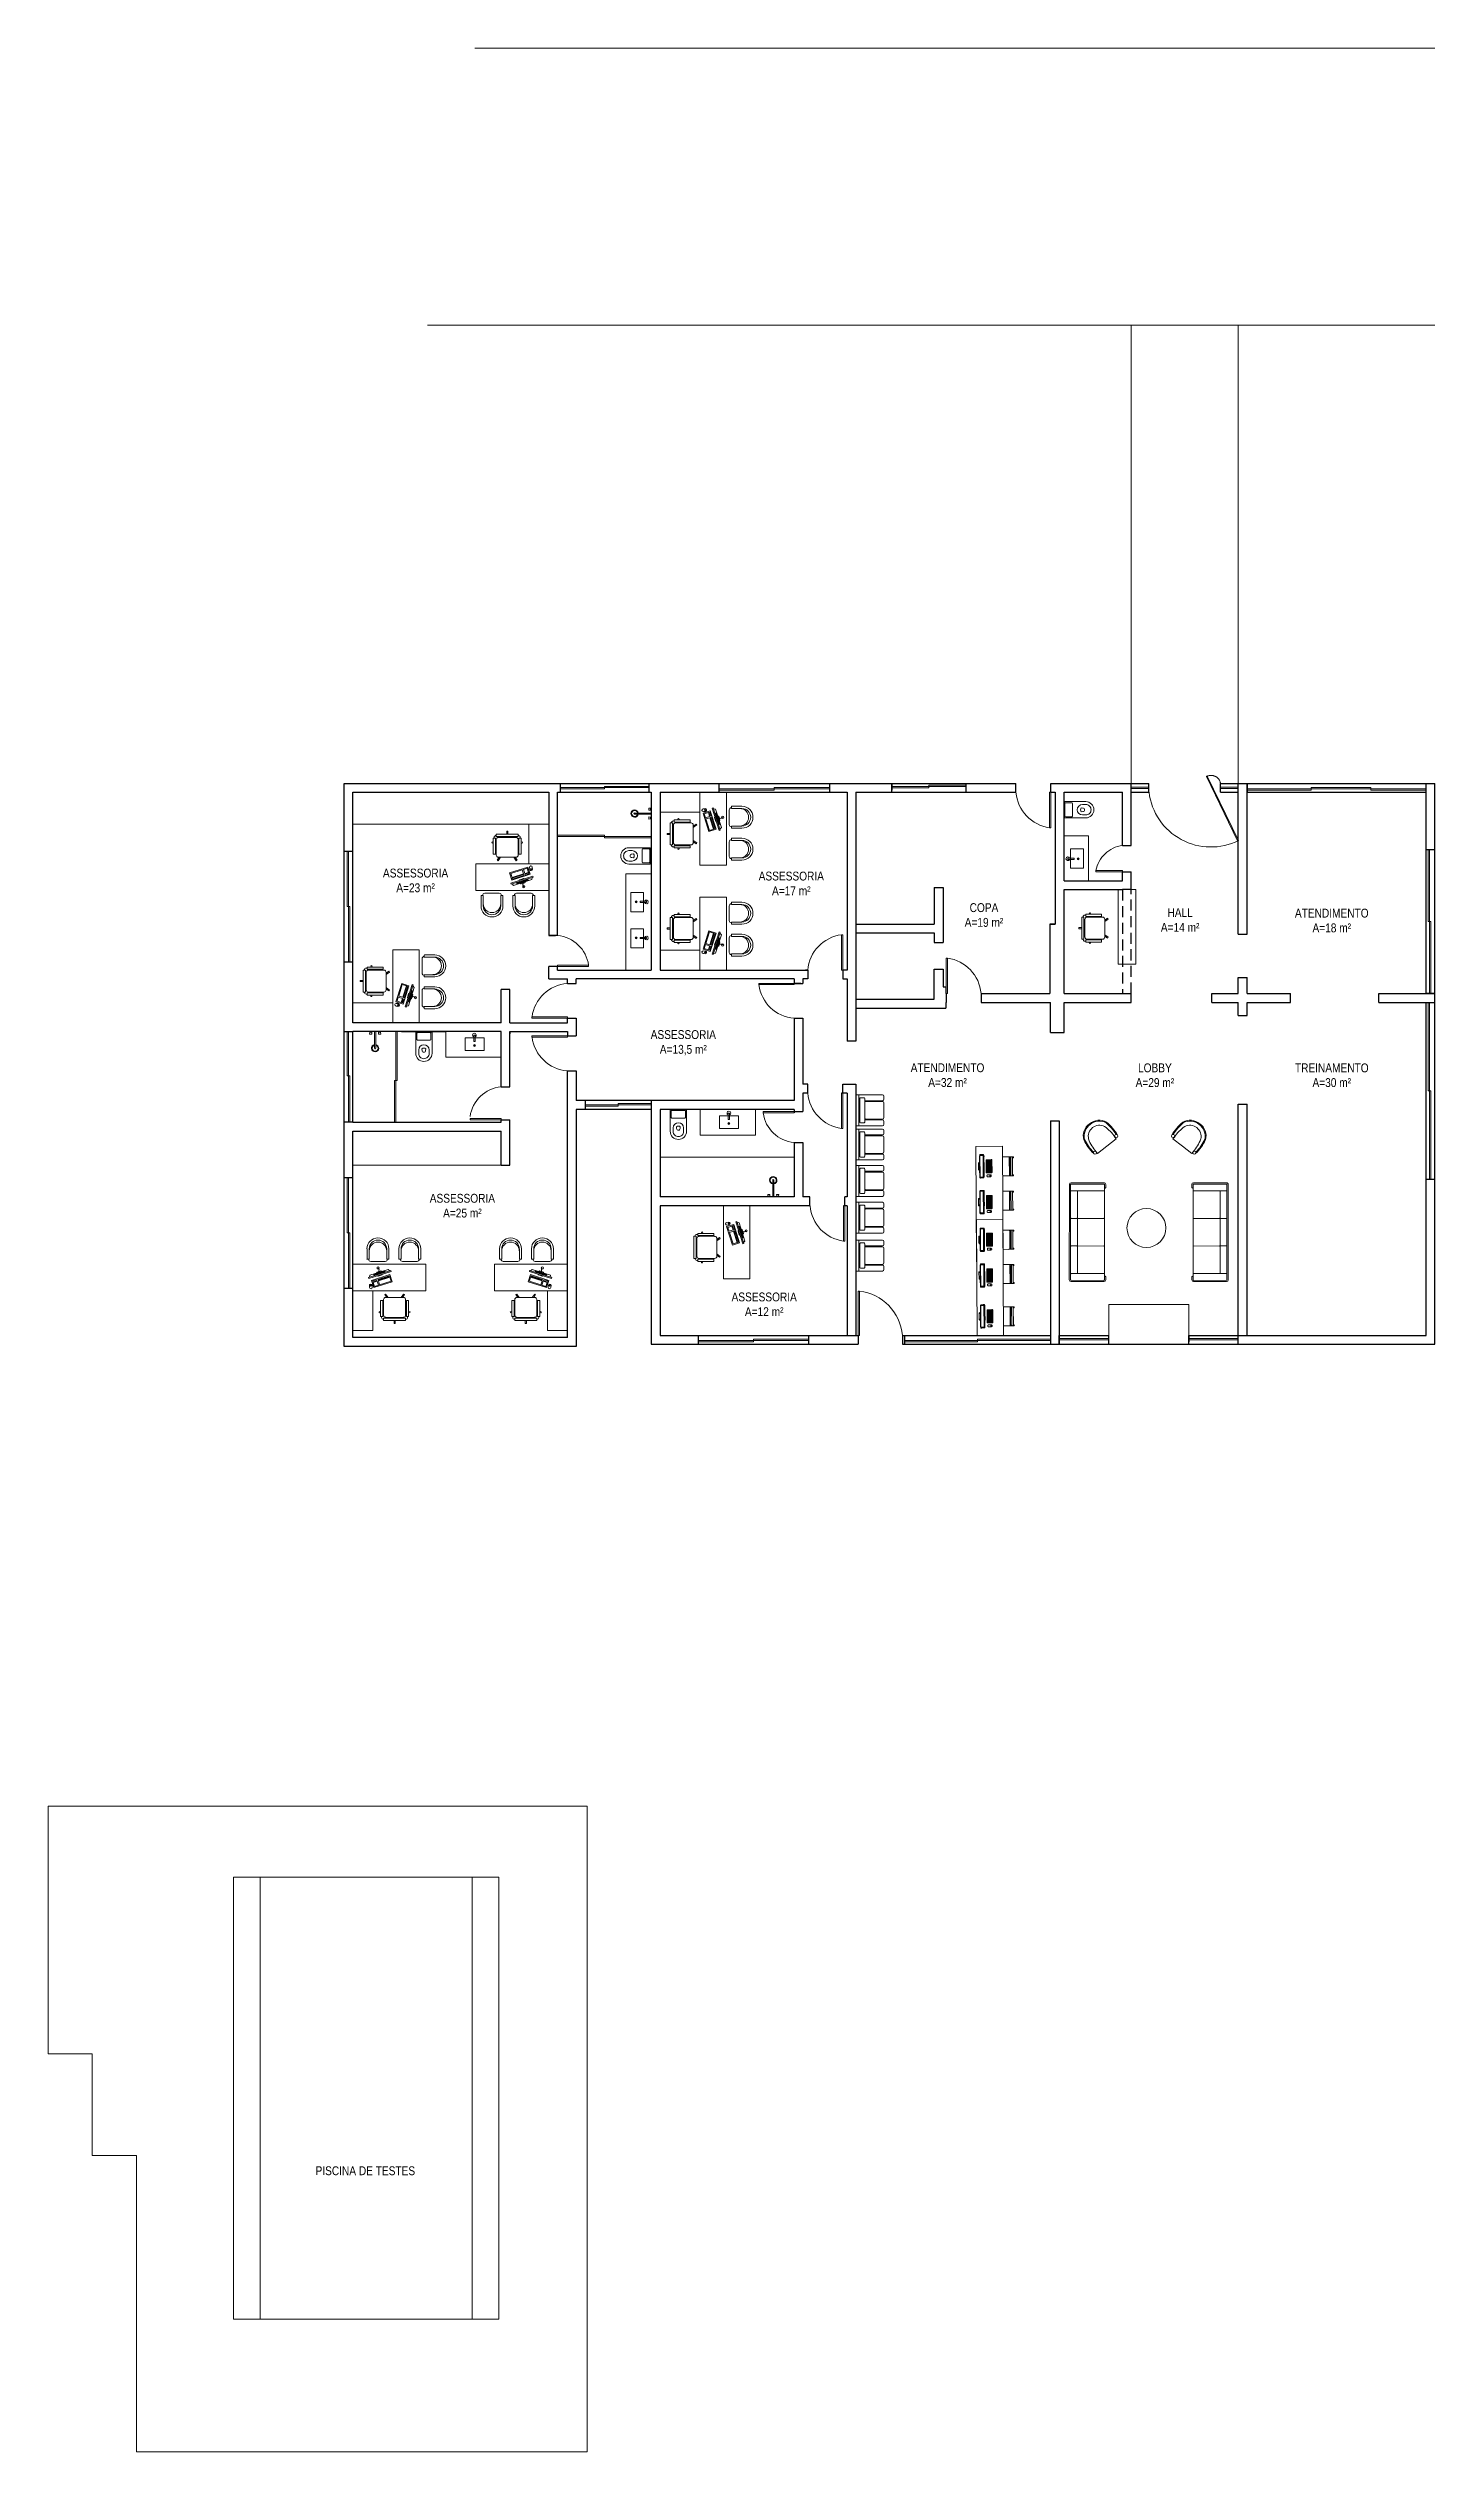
# Model space of a CAD drawing. Header units: metres. Extents: x -71 to 881, y -503 to 661.
# Drawn here: x 574.1 to 605.5, y 215.8 to 270.2 of the extents above; entities that cross this region are included whole.
import ezdxf

# ---------------------------------------------------------------- set-up
doc = ezdxf.new("R2010")
doc.units = ezdxf.units.M
doc.linetypes.add('ACAD_ISO02W100', pattern=[15, 12, -3])
doc.linetypes.add('CACHE', pattern=[0.375, 0.25, -0.125])
for name, color, linetype, lineweight in [('02. Paredes', 6, 'Continuous', 30), ('03. Esquadria janelas', 2, 'Continuous', 15), ('03. Esquadria Porta', 2, 'Continuous', 15), ('04. Pisos', 8, 'Continuous', 5), ('05. Textos', 5, 'Continuous', 0), ('07. Mobiliário', 51, 'Continuous', 5), ('08. Projeção', 1, 'ACAD_ISO02W100', 5)]:
    doc.layers.add(name, color=color, linetype=linetype, lineweight=lineweight)
doc.layers.add('02.b. Parede a demolir', color=1, linetype='CACHE')
doc.styles.add('ESC 1.100', font='ARIALN.TTF', dxfattribs={"height": 0.2})

msp = doc.modelspace()

# ---------------------------------------------------------------- texts
at = {"layer": '05. Textos', "char_height": 0.2, "width": 6.86676, "attachment_point": 2, "rotation": 359.9697, "style": 'ESC 1.100'}
for s, insert in [('ASSESSORIA\\PA=23 m²', (582.409, 251.638)), ('ASSESSORIA\\PA=17 m²', (590.91, 251.57)), ('COPA\\PA=19 m²', (595.27, 250.856)), ('HALL\\PA=14 m²', (599.708, 250.743)), ('ATENDIMENTO\\PA=18 m²', (603.139, 250.732)), ('ASSESSORIA\\PA=13,5 m²', (588.467, 247.985)), ('ATENDIMENTO\\PA=32 m²', (594.445, 247.236)), ('LOBBY\\PA=29 m²', (599.137, 247.233)), ('TREINAMENTO\\PA=30 m²', (603.139, 247.233)), ('ASSESSORIA\\PA=25 m²', (583.468, 244.283)), ('ASSESSORIA\\PA=12 m²', (590.297, 242.052)), ('PISCINA DE TESTES', (581.272, 222.292))]:
    msp.add_mtext(s, dxfattribs=dict(at, insert=insert))

# ---------------------------------------------------------------- blocks, each defined once
blk = doc.blocks.new('VASO-CAIXA')
at = {"color": 0, "linetype": 'ByBlock'}
blk.add_lwpolyline([(18.5, 0), (18.5, -48.1, -0.412623), (0, -66.5, -0.412623), (-18.5, -48.1), (-18.5, 0), (0, 0), (17.3, 0)], format="xyb", close=True, dxfattribs=at)
at = {"color": 13, "linetype": 'ByBlock'}
for points in [[(14.5, -18.2, 0.333333), (16, -16.7), (16, -2.7, 0.324141), (14, -0.7), (-14, -0.7, 0.324141), (-16, -2.7), (-16, -16.7, 0.333333), (-14.5, -18.2), (0, -18.2)], [(11.8, -40.6, 0.411784), (0, -28.7, 0.411784), (-11.8, -40.6), (-11.8, -48.5, 0.418677), (0, -60.2, 0.418677), (11.8, -48.5)], [(4.3, -37.8, 0.16754), (0, -36.3, 0.16754), (-4.3, -37.8), (-4, -41.8, 0.428571), (0, -45.5, 0.428571), (4, -41.8)]]:
    blk.add_lwpolyline(points, format="xyb", close=True, dxfattribs=at)
blk = doc.blocks.new('COMPUTADOR')
for p, q in [((57371, 21700.1), (57366.9, 21697.8)), ((57367.1, 21654.4), (57366.9, 21697.8)), ((57371, 21702.4), (57373.4, 21702.4)), ((57371.2, 21649.9), (57371, 21702.4)), ((57373.4, 21702.4), (57373.6, 21649.9)), ((57371.2, 21652.1), (57367.1, 21654.4)), ((57369.9, 21689.4), (57367.8, 21689.4)), ((57369.9, 21688.7), (57367.8, 21688.7)), ((57369.9, 21688), (57367.8, 21688)), ((57369.9, 21687.3), (57367.8, 21687.3)), ((57369.9, 21686.7), (57367.8, 21686.7)), ((57369.9, 21686), (57367.8, 21686)), ((57369.9, 21685.3), (57367.8, 21685.3)), ((57369.9, 21684.6), (57367.8, 21684.6)), ((57369.9, 21683.9), (57367.8, 21683.9)), ((57369.9, 21683.2), (57367.8, 21683.2)), ((57369.9, 21682.5), (57367.8, 21682.5)), ((57369.9, 21681.8), (57367.8, 21681.8)), ((57369.9, 21681.2), (57367.8, 21681.2)), ((57369.9, 21680.5), (57367.8, 21680.5)), ((57369.9, 21679.8), (57367.8, 21679.8)), ((57369.9, 21679.1), (57367.8, 21679.1)), ((57369.9, 21678.4), (57367.8, 21678.4)), ((57370, 21677.7), (57367.8, 21677.7)), ((57370, 21677), (57367.8, 21677)), ((57370, 21676.3), (57367.8, 21676.3)), ((57370, 21675.7), (57367.8, 21675.7)), ((57370, 21675), (57367.8, 21675)), ((57370, 21674.3), (57367.8, 21674.3)), ((57370, 21673.6), (57367.8, 21673.6)), ((57370, 21672.9), (57367.8, 21672.9)), ((57370, 21672.2), (57367.8, 21672.2)), ((57370, 21671.5), (57367.8, 21671.5)), ((57370, 21670.8), (57367.8, 21670.8)), ((57370, 21670.2), (57367.9, 21670.2)), ((57370, 21669.5), (57367.9, 21669.5)), ((57370, 21668.8), (57367.9, 21668.8)), ((57370, 21668.1), (57367.9, 21668.1)), ((57370, 21667.4), (57367.9, 21667.4)), ((57370, 21666.7), (57367.9, 21666.7)), ((57370, 21666), (57367.9, 21666)), ((57370, 21665.3), (57367.9, 21665.3)), ((57370, 21664.7), (57367.9, 21664.7)), ((57370, 21664), (57367.9, 21664)), ((57370, 21663.3), (57367.9, 21663.3)), ((57370, 21662.6), (57367.9, 21662.6)), ((57373.6, 21649.9), (57371.2, 21649.9)), ((57388.1, 21649.4), (57386.8, 21649.6)), ((57389.3, 21646), (57393.6, 21645.2)), ((57389.7, 21645.9), (57390.2, 21648.5)), ((57394.8, 21651.2), (57390.4, 21652)), ((57390.4, 21649.4), (57390.9, 21651.9))]:
    blk.add_line(p, q)
for points in [[(57379.7, 21654.3), (57379.5, 21697.9), (57396.5, 21698), (57396.7, 21654.3)], [(57381.5, 21668.7), (57381.4, 21695.7), (57383.6, 21695.7), (57383.7, 21668.7)], [(57384.9, 21668.7), (57384.8, 21695.7), (57394.5, 21695.8), (57394.6, 21668.7)], [(57381.5, 21656.7), (57381.5, 21665.7), (57383.8, 21665.8), (57383.8, 21656.7)], [(57384.9, 21656.7), (57384.9, 21665.8), (57394.6, 21665.8), (57394.6, 21656.8)], [(57391.2, 21648.3), (57388, 21648.9), (57388.1, 21649.8), (57391.4, 21649.2)]]:
    blk.add_lwpolyline(points, close=True)
for points in [[(57367.1, 21670.8), (57366.1, 21670.8, -0.414214), (57365.2, 21671.7), (57365.1, 21680.5, -0.414214), (57366.1, 21681.5), (57367, 21681.5)], [(57373.5, 21681.5), (57373.8, 21681.5, -0.414214), (57374.8, 21680.6), (57374.8, 21671.7, -0.414214), (57373.9, 21670.8), (57373.5, 21670.8)]]:
    blk.add_lwpolyline(points, format="xyb")
blk.add_circle((57357.2, 21676.7), 2.44)
for centre, start, end in [((57389.8, 21649), 79.231, 259.231), ((57394.2, 21648.2), 259.231, 79.231)]:
    blk.add_arc(centre, 3.07, start, end)
blk.add_open_spline([(57367, 21676.1), (57366, 21675.9), (57364, 21675.6), (57361.4, 21678.5), (57358.9, 21677.4), (57357.2, 21676.7)], degree=3, knots=[0, 0, 0, 0, 3.060633, 5.616254, 10.31432, 10.31432, 10.31432, 10.31432])
blk = doc.blocks.new('rtry')
for p, q in [((39002.4, 28766.9), (39002.4, 28703.9)), ((39004.9, 28766.9), (39004.9, 28703.9)), ((39005.9, 28770.4), (39188.9, 28770.4)), ((39005.9, 28767.9), (39188.9, 28767.9)), ((39017.9, 28766.9), (39017.9, 28703.9)), ((39018.9, 28754.9), (39069.9, 28754.9)), ((39070.9, 28766.9), (39070.9, 28755.9)), ((39070.9, 28753.9), (39070.9, 28703.9)), ((39071.9, 28754.9), (39122.9, 28754.9)), ((39123.9, 28766.9), (39123.9, 28755.9)), ((39123.9, 28753.9), (39123.9, 28703.9)), ((39124.9, 28754.9), (39175.9, 28754.9)), ((39176.9, 28766.9), (39176.9, 28703.9)), ((39189.9, 28766.9), (39189.9, 28703.9)), ((39192.4, 28766.9), (39192.4, 28703.9)), ((39005.9, 28702.9), (39016.9, 28702.9)), ((39005.9, 28700.4), (39011.4, 28700.4)), ((39018.9, 28702.9), (39069.9, 28702.9)), ((39071.9, 28702.9), (39122.9, 28702.9)), ((39124.9, 28702.9), (39175.9, 28702.9)), ((39188.9, 28702.9), (39177.9, 28702.9)), ((39188.9, 28700.4), (39183.4, 28700.4))]:
    blk.add_line(p, q)
for centre, radius, start, end in [((39005.9, 28766.9), 3.5, 90, 180), ((39005.9, 28766.9), 1, 90, 180), ((39016.9, 28766.9), 1, 0, 90), ((39018.9, 28766.9), 1, 90, 180), ((39018.9, 28755.9), 1, 180, 270), ((39018.9, 28753.9), 1, 90, 180), ((39069.9, 28766.9), 1, 0, 90), ((39069.9, 28755.9), 1, 270, 0), ((39069.9, 28753.9), 1, 0, 90), ((39071.9, 28766.9), 1, 90, 180), ((39071.9, 28755.9), 1, 180, 270), ((39071.9, 28753.9), 1, 90, 180), ((39122.9, 28766.9), 1, 0, 90), ((39122.9, 28755.9), 1, 270, 0), ((39122.9, 28753.9), 1, 0, 90), ((39124.9, 28766.9), 1, 90, 180), ((39124.9, 28755.9), 1, 180, 270), ((39124.9, 28753.9), 1, 90, 180), ((39175.9, 28766.9), 1, 0, 90), ((39175.9, 28755.9), 1, 270, 0), ((39175.9, 28753.9), 1, 0, 90), ((39177.9, 28766.9), 1, 90, 180), ((39188.9, 28766.9), 3.5, 0, 90), ((39188.9, 28766.9), 1, 0, 90), ((39005.9, 28703.9), 3.5, 180, 270), ((39005.9, 28703.9), 1, 180, 270), ((39011.4, 28701.6), 1.25, 270, 90), ((39016.9, 28703.9), 1, 270, 0), ((39018.9, 28703.9), 1, 180, 270), ((39069.9, 28703.9), 1, 270, 0), ((39071.9, 28703.9), 1, 180, 270), ((39122.9, 28703.9), 1, 270, 0), ((39124.9, 28703.9), 1, 180, 270), ((39175.9, 28703.9), 1, 270, 0), ((39177.9, 28703.9), 1, 180, 270), ((39183.4, 28701.6), 1.25, 90, 270), ((39188.9, 28703.9), 3.5, 270, 0), ((39188.9, 28703.9), 1, 270, 0)]:
    blk.add_arc(centre, radius, start, end)
blk = doc.blocks.new('TTQ')
for p, q in [((-1.284, -1.22), (-1.284, -0.32)), ((-1.234, -0.27), (-1.134, -0.27)), ((-1.084, -0.92), (-1.084, -0.32)), ((-1.059, -0.895), (-1.059, -0.32)), ((-0.509, -0.27), (-1.009, -0.27)), ((-0.459, -0.895), (-0.459, -0.32)), ((-0.434, -0.92), (-0.434, -0.32)), ((-0.384, -0.27), (-0.284, -0.27)), ((-0.234, -1.12), (-0.234, -0.32)), ((-0.234, -1.12), (-1.284, -1.12)), ((-0.234, -1.22), (-1.284, -1.22)), ((-1.184, -1.07), (-1.184, -0.945)), ((-0.357, -0.92), (-1.159, -0.92)), ((-0.357, -1.095), (-1.159, -1.095)), ((-0.332, -1.07), (-0.332, -0.945)), ((-0.234, -1.22), (-0.234, -1.12))]:
    blk.add_line(p, q)
for centre, radius, start, end in [((-1.234, -0.32), 0.05, 90, 180), ((-1.134, -0.32), 0.05, 360, 90), ((-1.009, -0.32), 0.05, 90, 180), ((-0.509, -0.32), 0.05, 360, 90), ((-0.384, -0.32), 0.05, 90, 180), ((-0.284, -0.32), 0.05, 360, 90), ((-1.159, -0.945), 0.025, 90, 180), ((-1.159, -1.07), 0.025, 180, 270), ((-1.034, -0.895), 0.025, 180, 270), ((-0.484, -0.895), 0.025, 270, 0), ((-0.357, -0.945), 0.025, 0, 90), ((-0.357, -1.07), 0.025, 270, 0)]:
    blk.add_arc(centre, radius, start, end)

# ---------------------------------------------------------------- linework, layer by layer
for p, q in [((593.183, 253.564), (594.863, 253.564)), ((605.273, 253.364), (605.273, 253.564)), ((591.283, 249.344), (591.233, 249.344)), ((592.073, 249.344), (592.073, 249.194)), ((582.093, 247.954), (582.093, 247.954)), ((590.973, 246.194), (590.973, 246.114)), ((592.373, 241.084), (592.403, 241.084))]:
    msp.add_line(p, q)
at = {"color": 4}
msp.add_line((605.273, 253.414), (605.273, 253.444), dxfattribs=at)
at = {"layer": '02. Paredes'}
for p, q in [((580.793, 242.154), (580.793, 253.564)), ((580.793, 253.564), (595.993, 253.564)), ((580.993, 248.154), (580.993, 253.364)), ((580.993, 252.034), (580.993, 253.364)), ((580.993, 253.364), (585.423, 253.364)), ((585.423, 253.364), (585.423, 250.124)), ((585.623, 250.124), (585.623, 253.364)), ((585.623, 253.364), (587.743, 253.364)), ((585.683, 253.564), (585.683, 253.364)), ((587.683, 253.564), (587.683, 253.364)), ((587.743, 253.364), (587.743, 249.344)), ((587.943, 253.364), (587.943, 249.344)), ((587.943, 253.364), (592.173, 253.364)), ((589.273, 253.564), (589.273, 253.364)), ((591.773, 253.564), (591.773, 253.364)), ((592.173, 253.364), (592.173, 249.344)), ((592.173, 253.364), (592.173, 249.414)), ((592.373, 253.364), (593.183, 253.364)), ((592.373, 253.364), (592.373, 247.734)), ((593.183, 253.364), (593.183, 253.564)), ((593.183, 253.564), (593.183, 253.414)), ((593.183, 253.364), (594.863, 253.364)), ((594.863, 253.364), (594.863, 253.564)), ((594.863, 253.364), (595.993, 253.364)), ((595.993, 253.364), (595.993, 253.564)), ((596.783, 253.564), (599.003, 253.564)), ((596.783, 253.364), (596.783, 253.564)), ((596.783, 253.414), (596.783, 253.564)), ((596.783, 253.364), (596.783, 253.564)), ((596.783, 253.364), (596.883, 253.364)), ((596.883, 253.364), (596.883, 250.384)), ((597.083, 253.364), (598.403, 253.364)), ((597.083, 251.364), (597.083, 253.364)), ((598.403, 252.164), (598.403, 253.364)), ((598.403, 252.164), (598.403, 253.364)), ((598.603, 252.164), (598.603, 253.564)), ((598.603, 253.364), (599.003, 253.364)), ((599.003, 253.364), (599.003, 253.564)), ((600.623, 253.364), (600.623, 253.564)), ((600.623, 253.564), (605.473, 253.564)), ((600.623, 253.364), (601.023, 253.364)), ((601.023, 250.154), (601.023, 253.564)), ((601.223, 250.154), (601.223, 253.564)), ((601.223, 253.564), (601.223, 253.364)), ((601.223, 253.364), (605.273, 253.364)), ((605.273, 248.814), (605.273, 253.364)), ((605.473, 240.884), (605.473, 253.564)), ((580.793, 252.034), (580.993, 252.034)), ((598.403, 252.164), (598.603, 252.164)), ((605.273, 252.074), (605.473, 252.074)), ((594.143, 251.214), (594.343, 251.214)), ((594.143, 251.214), (594.143, 250.384)), ((594.343, 251.214), (594.343, 249.964)), ((597.083, 251.364), (598.403, 251.364)), ((597.083, 251.164), (598.403, 251.164)), ((597.083, 248.814), (597.083, 251.164)), ((598.403, 251.564), (598.603, 251.564)), ((598.403, 251.364), (598.403, 251.564)), ((598.603, 251.164), (598.603, 251.564)), ((585.423, 250.124), (585.573, 250.124)), ((585.623, 250.124), (585.423, 250.124)), ((592.373, 250.384), (594.143, 250.384)), ((592.373, 250.184), (594.143, 250.184)), ((594.143, 250.184), (594.143, 249.964)), ((596.763, 250.384), (596.883, 250.384)), ((596.883, 250.384), (596.763, 250.384)), ((596.763, 250.384), (596.763, 248.814)), ((601.023, 250.154), (601.223, 250.154)), ((580.793, 249.534), (580.993, 249.534)), ((594.143, 249.964), (594.343, 249.964)), ((585.623, 249.424), (585.423, 249.424)), ((585.423, 249.144), (585.423, 249.424)), ((585.423, 249.144), (585.843, 249.144)), ((585.623, 249.344), (585.623, 249.424)), ((585.623, 249.344), (587.743, 249.344)), ((585.843, 249.044), (585.843, 249.144)), ((585.843, 249.044), (586.043, 249.044)), ((586.043, 249.044), (586.043, 249.144)), ((590.973, 249.144), (586.043, 249.144)), ((587.943, 249.344), (591.283, 249.344)), ((590.973, 249.144), (590.973, 249.044)), ((591.123, 249.044), (590.973, 249.044)), ((590.973, 249.044), (591.173, 249.044)), ((591.273, 249.144), (591.173, 249.144)), ((591.283, 249.144), (591.173, 249.144)), ((591.173, 249.144), (591.173, 249.044)), ((591.283, 249.344), (591.283, 249.144)), ((592.173, 249.344), (592.073, 249.344)), ((592.073, 249.344), (592.073, 249.144)), ((592.073, 249.344), (592.073, 249.144)), ((592.073, 249.294), (592.073, 249.144)), ((592.073, 249.144), (592.173, 249.144)), ((592.173, 249.144), (592.173, 247.734)), ((594.143, 249.364), (594.343, 249.364)), ((594.143, 248.684), (594.143, 249.364)), ((594.343, 249.364), (594.343, 248.964)), ((601.023, 248.814), (601.023, 249.174)), ((601.023, 249.174), (601.223, 249.174)), ((601.223, 248.814), (601.223, 249.174)), ((584.543, 248.904), (584.343, 248.904)), ((584.343, 248.154), (584.343, 248.904)), ((584.543, 248.154), (584.543, 248.904)), ((592.373, 248.684), (594.143, 248.684)), ((592.373, 248.484), (594.403, 248.484)), ((594.343, 248.964), (594.403, 248.964)), ((594.403, 248.964), (594.403, 248.814)), ((594.413, 248.814), (594.403, 248.814)), ((594.403, 248.614), (594.403, 248.484)), ((594.413, 248.614), (594.403, 248.614)), ((594.413, 248.814), (594.413, 248.614)), ((594.413, 248.764), (594.413, 248.614)), ((595.203, 248.814), (595.203, 248.614)), ((595.203, 248.814), (596.763, 248.814)), ((595.203, 248.614), (596.773, 248.614)), ((596.773, 247.934), (596.773, 248.614)), ((597.083, 248.814), (598.603, 248.814)), ((597.083, 248.614), (598.603, 248.614)), ((597.083, 247.934), (597.083, 248.614)), ((598.603, 248.614), (598.603, 248.814)), ((600.423, 248.614), (600.423, 248.814)), ((600.423, 248.814), (601.023, 248.814)), ((600.423, 248.614), (601.023, 248.614)), ((601.023, 248.314), (601.023, 248.614)), ((601.223, 248.814), (602.203, 248.814)), ((601.223, 248.314), (601.223, 248.614)), ((601.223, 248.614), (602.203, 248.614)), ((602.203, 248.614), (602.203, 248.814)), ((604.203, 248.614), (604.203, 248.814)), ((604.203, 248.814), (605.473, 248.814)), ((604.203, 248.614), (605.473, 248.614)), ((605.473, 248.814), (605.273, 248.814)), ((605.273, 241.084), (605.273, 248.614)), ((605.273, 248.614), (605.473, 248.614)), ((580.793, 247.954), (580.993, 247.954)), ((584.343, 248.154), (580.993, 248.154)), ((584.343, 247.954), (580.993, 247.954)), ((580.993, 245.904), (580.993, 247.954)), ((582.093, 247.954), (583.093, 247.954)), ((584.343, 246.704), (584.343, 247.954)), ((584.543, 248.154), (585.843, 248.154)), ((584.543, 246.704), (584.543, 247.954)), ((584.543, 247.954), (585.843, 247.954)), ((585.843, 248.154), (585.843, 248.254)), ((585.843, 248.254), (586.043, 248.254)), ((585.843, 247.954), (585.843, 247.854)), ((586.043, 248.254), (586.043, 247.854)), ((590.973, 248.254), (590.973, 246.394)), ((590.973, 248.254), (591.173, 248.254)), ((591.173, 248.254), (591.173, 246.764)), ((596.773, 247.934), (597.083, 247.934)), ((601.023, 248.314), (601.223, 248.314)), ((585.843, 247.854), (586.043, 247.854)), ((592.373, 247.734), (592.173, 247.734)), ((585.843, 241.034), (585.843, 247.064)), ((585.843, 247.064), (586.043, 247.064)), ((586.043, 247.064), (586.043, 246.394)), ((584.343, 246.704), (584.543, 246.704)), ((590.973, 246.394), (586.043, 246.394)), ((586.243, 246.394), (586.243, 246.194)), ((586.243, 246.394), (586.243, 246.194)), ((587.743, 246.394), (587.743, 246.194)), ((591.283, 246.764), (591.173, 246.764)), ((591.283, 246.564), (591.173, 246.564)), ((591.173, 246.564), (591.173, 246.144)), ((591.283, 246.564), (591.283, 246.764)), ((592.173, 246.564), (592.043, 246.564)), ((592.073, 246.564), (592.073, 246.764)), ((592.073, 246.764), (592.373, 246.764)), ((592.173, 246.564), (592.073, 246.564)), ((592.173, 246.564), (592.173, 244.214)), ((592.373, 246.764), (592.373, 241.084)), ((601.023, 241.084), (601.023, 246.314)), ((601.023, 246.314), (601.223, 246.314)), ((601.223, 241.084), (601.223, 246.314)), ((580.993, 245.904), (580.793, 245.904)), ((580.993, 245.904), (584.343, 245.904)), ((584.343, 245.954), (584.543, 245.954)), ((584.343, 245.904), (584.343, 245.954)), ((584.543, 244.934), (584.543, 245.954)), ((586.043, 246.194), (586.043, 240.834)), ((587.743, 246.194), (586.043, 246.194)), ((587.743, 246.194), (587.743, 240.884)), ((590.973, 246.194), (587.943, 246.194)), ((587.943, 246.194), (587.943, 244.214)), ((590.973, 246.194), (590.973, 246.144)), ((590.973, 246.144), (591.173, 246.144)), ((596.773, 245.934), (596.773, 240.884)), ((596.773, 245.934), (596.973, 245.934)), ((596.973, 245.934), (596.973, 240.884)), ((580.993, 244.654), (580.993, 245.704)), ((580.993, 245.704), (584.343, 245.704)), ((584.343, 244.934), (584.343, 245.704)), ((590.973, 245.444), (590.973, 244.214)), ((590.973, 245.444), (591.173, 245.444)), ((591.173, 245.444), (591.173, 244.214)), ((580.793, 244.654), (580.993, 244.654)), ((580.993, 242.154), (580.993, 244.654)), ((584.343, 244.934), (584.543, 244.934)), ((590.973, 244.214), (587.943, 244.214)), ((591.333, 244.214), (591.173, 244.214)), ((591.333, 244.014), (591.333, 244.214)), ((592.173, 244.214), (592.123, 244.214)), ((592.123, 244.014), (592.123, 244.214)), ((592.123, 244.064), (592.123, 244.214)), ((592.123, 244.014), (592.123, 244.214)), ((605.273, 244.614), (605.473, 244.614)), ((591.333, 244.014), (587.943, 244.014)), ((587.943, 244.014), (587.943, 241.084)), ((592.173, 244.014), (592.093, 244.014)), ((592.173, 244.014), (592.123, 244.014)), ((592.173, 244.014), (592.173, 241.084)), ((580.793, 240.834), (580.793, 242.154)), ((580.793, 242.154), (580.993, 242.154)), ((580.993, 241.034), (580.993, 242.154)), ((586.043, 240.834), (580.793, 240.834)), ((585.843, 241.034), (580.993, 241.034)), ((587.743, 240.884), (592.423, 240.884)), ((587.943, 241.084), (592.423, 241.084)), ((588.803, 241.084), (588.803, 240.884)), ((591.303, 241.084), (591.303, 240.884)), ((592.423, 241.084), (592.423, 240.884)), ((593.423, 241.084), (596.773, 241.084)), ((593.423, 241.084), (593.423, 240.884)), ((593.423, 240.884), (605.473, 240.884)), ((593.473, 241.084), (593.473, 240.884)), ((596.973, 241.084), (598.093, 241.084)), ((596.973, 240.884), (596.973, 241.084)), ((596.973, 241.084), (598.093, 241.084)), ((596.973, 241.084), (596.973, 240.934)), ((596.973, 240.884), (598.093, 240.884)), ((598.093, 240.884), (598.093, 241.084)), ((599.903, 241.084), (605.273, 241.084)), ((599.903, 240.884), (599.903, 241.084)), ((599.903, 241.084), (601.023, 241.084)), ((599.903, 241.084), (599.903, 240.934)), ((599.903, 240.884), (601.023, 240.884)), ((601.023, 240.884), (601.023, 241.084))]:
    msp.add_line(p, q, dxfattribs=at)
msp.add_lwpolyline([(584.543, 247.954), (584.543, 247.904)], dxfattribs=at)
at = {"layer": '02.b. Parede a demolir'}
msp.add_lwpolyline([(598.603, 251.164), (598.403, 251.164), (598.403, 248.814), (598.603, 248.814)], close=True, dxfattribs=at)
at = {"layer": '03. Esquadria janelas'}
for p, q in [((585.683, 253.469), (587.683, 253.469)), ((585.683, 253.439), (586.683, 253.439)), ((586.683, 253.499), (587.683, 253.499)), ((586.683, 253.439), (586.683, 253.499)), ((589.273, 253.444), (591.773, 253.444)), ((589.273, 253.414), (590.523, 253.414)), ((590.523, 253.474), (591.773, 253.474)), ((590.523, 253.414), (590.523, 253.474)), ((593.183, 253.494), (594.863, 253.494)), ((593.183, 253.464), (594.023, 253.464)), ((594.023, 253.524), (594.863, 253.524)), ((594.023, 253.464), (594.023, 253.524)), ((598.603, 253.478), (599.003, 253.478)), ((598.603, 253.448), (599.003, 253.448)), ((600.623, 253.478), (601.023, 253.478)), ((600.623, 253.448), (601.023, 253.448)), ((601.223, 253.444), (605.273, 253.444)), ((601.223, 253.414), (602.673, 253.414)), ((602.673, 253.474), (604.023, 253.474)), ((602.673, 253.414), (602.673, 253.474)), ((604.023, 253.414), (604.023, 253.474)), ((604.023, 253.414), (605.273, 253.414)), ((585.623, 252.394), (586.685, 252.394)), ((585.623, 252.364), (587.743, 252.364)), ((586.685, 252.394), (586.685, 252.334)), ((586.685, 252.334), (587.743, 252.334)), ((580.858, 250.784), (580.858, 252.034)), ((580.888, 249.534), (580.888, 252.034)), ((605.323, 252.074), (605.323, 250.444)), ((605.353, 252.074), (605.353, 248.814)), ((580.918, 250.784), (580.858, 250.784)), ((580.918, 249.534), (580.918, 250.784)), ((605.323, 250.444), (605.383, 250.444)), ((605.383, 250.444), (605.383, 248.814)), ((605.323, 248.614), (605.323, 246.614)), ((605.353, 248.614), (605.353, 244.614)), ((580.858, 246.954), (580.858, 247.954)), ((580.888, 245.904), (580.888, 247.954)), ((581.963, 245.904), (581.963, 247.954)), ((581.993, 246.846), (581.993, 247.954)), ((580.918, 246.954), (580.858, 246.954)), ((580.918, 245.904), (580.918, 246.954)), ((581.933, 245.904), (581.933, 246.846)), ((581.933, 246.846), (581.993, 246.846)), ((586.243, 246.299), (587.743, 246.299)), ((586.243, 246.269), (586.993, 246.269)), ((586.993, 246.329), (587.743, 246.329)), ((586.993, 246.269), (586.993, 246.329)), ((605.323, 246.614), (605.383, 246.614)), ((605.383, 246.614), (605.383, 244.614)), ((580.858, 243.404), (580.858, 244.654)), ((580.888, 242.154), (580.888, 244.654)), ((580.918, 243.404), (580.858, 243.404)), ((580.918, 242.154), (580.918, 243.404)), ((588.803, 240.964), (591.303, 240.964)), ((588.803, 240.934), (590.053, 240.934)), ((590.053, 240.994), (591.303, 240.994)), ((590.053, 240.934), (590.053, 240.994)), ((593.473, 240.964), (596.773, 240.964)), ((593.473, 240.934), (595.123, 240.934)), ((595.123, 240.994), (596.773, 240.994)), ((595.123, 240.934), (595.123, 240.994)), ((596.973, 241.014), (598.093, 241.014)), ((596.973, 240.984), (598.093, 240.984)), ((599.903, 241.014), (601.023, 241.014)), ((599.903, 240.984), (601.023, 240.984))]:
    msp.add_line(p, q, dxfattribs=at)
at = {"layer": '03. Esquadria Porta'}
for points in [[(596.753, 252.564), (596.783, 252.564), (596.783, 253.364), (596.753, 253.364)], [(601.028, 252.273), (600.321, 253.73), (600.301, 253.721), (601.008, 252.263)], [(597.803, 251.594), (598.403, 251.594), (598.403, 251.564), (597.803, 251.564)], [(592.043, 250.144), (592.073, 250.144), (592.073, 249.344), (592.043, 249.344)], [(594.443, 249.614), (594.413, 249.614), (594.413, 248.814), (594.443, 248.814)], [(586.323, 249.454), (586.323, 249.424), (585.623, 249.424), (585.623, 249.454)], [(590.173, 249.014), (590.173, 249.044), (590.973, 249.044), (590.973, 249.014)], [(585.043, 248.284), (585.043, 248.254), (585.843, 248.254), (585.843, 248.284)], [(585.043, 247.824), (585.043, 247.854), (585.843, 247.854), (585.843, 247.824)], [(592.043, 245.764), (592.073, 245.764), (592.073, 246.564), (592.043, 246.564)], [(583.643, 245.984), (583.643, 245.954), (584.343, 245.954), (584.343, 245.984)], [(590.273, 246.114), (590.273, 246.144), (590.973, 246.144), (590.973, 246.114)], [(592.093, 243.214), (592.123, 243.214), (592.123, 244.014), (592.093, 244.014)], [(592.453, 242.084), (592.423, 242.084), (592.423, 241.084), (592.453, 241.084)]]:
    msp.add_lwpolyline(points, close=True, dxfattribs=at)
at = {"layer": '04. Pisos'}
for p, q in [((583.749, 270.194), (605.473, 270.194)), ((582.676, 263.924), (605.473, 263.924)), ((598.603, 253.564), (598.603, 263.924)), ((601.023, 253.564), (601.023, 263.924)), ((574.093, 230.434), (586.293, 230.434)), ((574.093, 228.834), (574.093, 230.434)), ((586.293, 230.434), (586.293, 215.834)), ((574.093, 228.834), (574.093, 224.834)), ((578.293, 228.834), (578.293, 218.834)), ((578.293, 228.834), (584.293, 228.834)), ((578.893, 228.834), (578.893, 218.834)), ((583.693, 228.834), (583.693, 218.834)), ((584.293, 228.834), (584.293, 218.834)), ((574.093, 224.834), (575.093, 224.834)), ((575.093, 224.834), (575.093, 222.534)), ((575.093, 222.534), (576.093, 222.534)), ((576.093, 222.534), (576.093, 215.834)), ((578.293, 218.834), (584.293, 218.834)), ((576.093, 215.834), (586.293, 215.834))]:
    msp.add_line(p, q, dxfattribs=at)
at = {"layer": '07. Mobiliário'}
for p, q in [((587.943, 253.364), (587.943, 252.914)), ((588.843, 253.364), (587.943, 253.364)), ((589.443, 253.364), (588.843, 253.364)), ((588.843, 253.364), (588.843, 251.714)), ((588.843, 252.914), (588.843, 253.364)), ((589.443, 253.364), (589.443, 251.714)), ((587.363, 252.896), (587.743, 252.896)), ((587.363, 252.871), (587.743, 252.871)), ((587.725, 253.005), (587.685, 253.009)), ((587.685, 253.009), (587.685, 252.959)), ((587.725, 252.962), (587.685, 252.959)), ((587.685, 252.758), (587.685, 252.808)), ((587.725, 252.805), (587.685, 252.808)), ((587.725, 253.005), (587.725, 252.962)), ((587.725, 252.999), (587.742, 252.999)), ((587.725, 252.969), (587.742, 252.969)), ((587.725, 252.762), (587.725, 252.805)), ((587.725, 252.799), (587.742, 252.799)), ((587.943, 252.914), (588.843, 252.914)), ((589.506, 252.635), (589.506, 252.964)), ((589.556, 253.006), (589.556, 253.039)), ((589.564, 253.047), (589.793, 253.047)), ((589.564, 252.998), (589.793, 252.998)), ((585.423, 252.644), (580.993, 252.644)), ((584.166, 252.235), (584.14, 252.243)), ((584.166, 252.324), (584.166, 251.964)), ((584.166, 252.324), (584.216, 252.324)), ((584.187, 252.344), (584.187, 252.324)), ((584.216, 252.324), (584.216, 251.964)), ((584.232, 252.364), (584.232, 252.414)), ((584.732, 252.414), (584.232, 252.414)), ((584.732, 252.364), (584.232, 252.364)), ((584.232, 251.945), (584.232, 252.293)), ((584.283, 252.344), (584.682, 252.344)), ((584.47, 252.483), (584.495, 252.483)), ((584.47, 252.414), (584.47, 252.483)), ((584.47, 252.344), (584.47, 252.364)), ((584.495, 252.414), (584.495, 252.483)), ((584.495, 252.344), (584.495, 252.364)), ((584.732, 252.364), (584.732, 252.414)), ((584.732, 252.293), (584.732, 251.945)), ((584.749, 252.324), (584.749, 251.964)), ((584.799, 252.324), (584.749, 252.324)), ((584.777, 252.344), (584.777, 252.324)), ((584.799, 252.324), (584.799, 251.964)), ((584.799, 252.235), (584.825, 252.243)), ((584.973, 252.644), (584.973, 251.744)), ((585.423, 252.644), (584.973, 252.644)), ((585.423, 251.744), (585.423, 252.644)), ((587.725, 252.762), (587.685, 252.758)), ((587.725, 252.769), (587.742, 252.769)), ((588.104, 252.41), (588.104, 252.435)), ((588.173, 252.435), (588.104, 252.435)), ((588.173, 252.41), (588.104, 252.41)), ((588.223, 252.673), (588.173, 252.673)), ((588.173, 252.673), (588.173, 252.173)), ((588.223, 252.673), (588.223, 252.173)), ((588.243, 252.435), (588.223, 252.435)), ((588.243, 252.41), (588.223, 252.41)), ((588.243, 252.718), (588.263, 252.718)), ((588.243, 252.224), (588.243, 252.622)), ((588.263, 252.74), (588.623, 252.74)), ((588.263, 252.74), (588.263, 252.69)), ((588.263, 252.69), (588.623, 252.69)), ((588.294, 252.673), (588.642, 252.673)), ((588.352, 252.74), (588.344, 252.765)), ((588.378, 252.74), (588.367, 252.773)), ((588.374, 252.673), (588.368, 252.69)), ((588.4, 252.673), (588.395, 252.69)), ((588.623, 252.74), (588.623, 252.69)), ((588.693, 252.602), (588.755, 252.647)), ((588.693, 252.571), (588.77, 252.627)), ((588.693, 252.622), (588.693, 252.224)), ((588.693, 252.275), (588.77, 252.219)), ((588.693, 252.244), (588.755, 252.199)), ((589.506, 251.914), (589.506, 252.243)), ((589.556, 252.56), (589.556, 252.593)), ((589.556, 252.286), (589.556, 252.319)), ((589.793, 252.601), (589.564, 252.601)), ((589.793, 252.552), (589.564, 252.552)), ((589.564, 252.327), (589.793, 252.327)), ((589.564, 252.277), (589.793, 252.277)), ((585.423, 251.744), (583.773, 251.744)), ((583.773, 251.744), (583.773, 251.144)), ((584.166, 252.209), (584.132, 252.22)), ((584.232, 252.213), (584.216, 252.219)), ((584.232, 252.187), (584.216, 252.193)), ((584.304, 251.894), (584.258, 251.832)), ((584.334, 251.894), (584.278, 251.817)), ((584.682, 251.894), (584.283, 251.894)), ((584.63, 251.894), (584.686, 251.817)), ((584.661, 251.894), (584.706, 251.832)), ((584.732, 252.213), (584.749, 252.219)), ((584.732, 252.187), (584.749, 252.193)), ((584.799, 251.964), (584.749, 251.964)), ((584.799, 252.209), (584.832, 252.22)), ((584.973, 251.744), (585.423, 251.744)), ((585.423, 251.144), (585.423, 251.744)), ((588.223, 252.173), (588.173, 252.173)), ((588.243, 252.128), (588.263, 252.128)), ((588.263, 252.156), (588.623, 252.156)), ((588.263, 252.106), (588.263, 252.156)), ((588.263, 252.106), (588.623, 252.106)), ((588.642, 252.173), (588.294, 252.173)), ((588.352, 252.106), (588.344, 252.081)), ((588.378, 252.106), (588.367, 252.073)), ((588.374, 252.173), (588.368, 252.156)), ((588.4, 252.173), (588.395, 252.156)), ((588.843, 251.714), (589.443, 251.714)), ((589.556, 251.839), (589.556, 251.872)), ((589.793, 251.881), (589.564, 251.881)), ((589.793, 251.831), (589.564, 251.831)), ((597.231, 252.082), (597.519, 252.082)), ((597.519, 252.082), (597.519, 251.65)), ((585.423, 251.144), (583.773, 251.144)), ((587.163, 251.524), (587.163, 249.344)), ((587.163, 251.524), (587.743, 251.524)), ((598.303, 251.164), (598.703, 251.164)), ((598.303, 249.477), (598.303, 251.164)), ((598.703, 251.164), (598.703, 249.477)), ((583.891, 250.794), (583.891, 251.023)), ((583.899, 251.031), (583.932, 251.031)), ((583.94, 250.794), (583.94, 251.023)), ((583.974, 251.081), (584.302, 251.081)), ((584.337, 251.023), (584.337, 250.794)), ((584.345, 251.031), (584.378, 251.031)), ((584.386, 251.023), (584.386, 250.794)), ((584.611, 250.794), (584.611, 251.023)), ((584.62, 251.031), (584.653, 251.031)), ((584.661, 250.794), (584.661, 251.023)), ((584.695, 251.081), (585.023, 251.081)), ((585.057, 251.023), (585.057, 250.794)), ((585.066, 251.031), (585.099, 251.031)), ((585.107, 251.023), (585.107, 250.794)), ((587.281, 250.664), (587.281, 251.096)), ((587.569, 250.664), (587.281, 250.664)), ((588.263, 250.601), (588.623, 250.601)), ((588.263, 250.601), (588.263, 250.551)), ((588.352, 250.601), (588.344, 250.627)), ((588.378, 250.601), (588.367, 250.635)), ((588.843, 249.344), (588.843, 250.994)), ((588.843, 250.994), (589.443, 250.994)), ((589.443, 249.344), (589.443, 250.994)), ((589.506, 250.793), (589.506, 250.465)), ((589.556, 250.868), (589.556, 250.835)), ((589.793, 250.876), (589.564, 250.876)), ((589.793, 250.827), (589.564, 250.827)), ((597.571, 250.609), (597.932, 250.609)), ((597.571, 250.609), (597.571, 250.559)), ((597.661, 250.609), (597.653, 250.634)), ((597.687, 250.609), (597.676, 250.642)), ((597.932, 250.609), (597.932, 250.559)), ((587.281, 249.848), (587.281, 250.28)), ((588.104, 250.297), (588.104, 250.272)), ((588.173, 250.297), (588.104, 250.297)), ((588.173, 250.272), (588.104, 250.272)), ((588.223, 250.535), (588.173, 250.535)), ((588.173, 250.035), (588.173, 250.535)), ((588.223, 250.035), (588.223, 250.535)), ((588.243, 250.297), (588.223, 250.297)), ((588.243, 250.272), (588.223, 250.272)), ((588.243, 250.58), (588.263, 250.58)), ((588.243, 250.484), (588.243, 250.085)), ((588.263, 250.551), (588.623, 250.551)), ((588.642, 250.535), (588.294, 250.535)), ((588.374, 250.535), (588.368, 250.551)), ((588.4, 250.535), (588.395, 250.551)), ((588.693, 250.464), (588.755, 250.509)), ((588.693, 250.433), (588.77, 250.489)), ((588.693, 250.085), (588.693, 250.484)), ((588.693, 250.137), (588.77, 250.081)), ((588.693, 250.106), (588.755, 250.061)), ((589.506, 250.073), (589.506, 249.744)), ((589.556, 250.422), (589.556, 250.389)), ((589.556, 250.148), (589.556, 250.115)), ((589.564, 250.43), (589.793, 250.43)), ((589.564, 250.381), (589.793, 250.381)), ((589.793, 250.156), (589.564, 250.156)), ((589.793, 250.106), (589.564, 250.106)), ((597.413, 250.28), (597.413, 250.304)), ((597.482, 250.304), (597.413, 250.304)), ((597.482, 250.28), (597.413, 250.28)), ((597.532, 250.542), (597.482, 250.542)), ((597.482, 250.542), (597.482, 250.042)), ((597.532, 250.542), (597.532, 250.042)), ((597.552, 250.304), (597.532, 250.304)), ((597.552, 250.28), (597.532, 250.28)), ((597.552, 250.587), (597.571, 250.587)), ((597.552, 250.093), (597.552, 250.491)), ((597.571, 250.559), (597.932, 250.559)), ((597.603, 250.542), (597.951, 250.542)), ((597.683, 250.542), (597.677, 250.559)), ((597.709, 250.542), (597.703, 250.559)), ((598.002, 250.471), (598.064, 250.516)), ((598.002, 250.44), (598.079, 250.496)), ((598.002, 250.491), (598.002, 250.093)), ((598.002, 250.144), (598.079, 250.088)), ((598.002, 250.113), (598.064, 250.068)), ((581.893, 248.154), (581.893, 249.804)), ((581.893, 249.804), (582.493, 249.804)), ((582.493, 248.154), (582.493, 249.804)), ((582.556, 249.603), (582.556, 249.275)), ((582.606, 249.678), (582.606, 249.645)), ((582.843, 249.686), (582.614, 249.686)), ((582.843, 249.637), (582.614, 249.637)), ((587.569, 249.848), (587.281, 249.848)), ((587.943, 249.794), (588.843, 249.794)), ((587.943, 249.344), (587.943, 249.794)), ((588.223, 250.035), (588.173, 250.035)), ((588.243, 249.99), (588.263, 249.99)), ((588.263, 250.018), (588.623, 250.018)), ((588.263, 249.968), (588.263, 250.018)), ((588.263, 249.968), (588.623, 249.968)), ((588.294, 250.035), (588.642, 250.035)), ((588.352, 249.968), (588.344, 249.943)), ((588.378, 249.968), (588.367, 249.935)), ((588.374, 250.035), (588.368, 250.018)), ((588.4, 250.035), (588.395, 250.018)), ((588.623, 249.968), (588.623, 250.018)), ((588.843, 249.794), (588.843, 249.344)), ((589.556, 249.701), (589.556, 249.668)), ((589.564, 249.71), (589.793, 249.71)), ((589.564, 249.66), (589.793, 249.66)), ((597.532, 250.042), (597.482, 250.042)), ((597.552, 249.997), (597.571, 249.997)), ((597.571, 250.025), (597.932, 250.025)), ((597.571, 249.975), (597.571, 250.025)), ((597.571, 249.975), (597.932, 249.975)), ((597.951, 250.042), (597.603, 250.042)), ((597.661, 249.975), (597.653, 249.95)), ((597.687, 249.975), (597.676, 249.942)), ((597.683, 250.042), (597.677, 250.025)), ((597.709, 250.042), (597.703, 250.025)), ((581.154, 249.107), (581.154, 249.082)), ((581.223, 249.107), (581.154, 249.107)), ((581.223, 249.082), (581.154, 249.082)), ((581.273, 249.345), (581.223, 249.345)), ((581.223, 248.845), (581.223, 249.345)), ((581.273, 248.845), (581.273, 249.345)), ((581.293, 249.107), (581.273, 249.107)), ((581.293, 249.082), (581.273, 249.082)), ((581.293, 249.39), (581.313, 249.39)), ((581.293, 249.294), (581.293, 248.895)), ((581.313, 249.411), (581.673, 249.411)), ((581.313, 249.411), (581.313, 249.361)), ((581.313, 249.361), (581.673, 249.361)), ((581.692, 249.345), (581.344, 249.345)), ((581.402, 249.411), (581.394, 249.437)), ((581.428, 249.411), (581.417, 249.445)), ((581.424, 249.345), (581.418, 249.361)), ((581.45, 249.345), (581.445, 249.361)), ((581.743, 249.274), (581.805, 249.319)), ((581.743, 249.243), (581.82, 249.299)), ((581.743, 248.895), (581.743, 249.294)), ((582.606, 249.232), (582.606, 249.199)), ((582.614, 249.24), (582.843, 249.24)), ((582.614, 249.191), (582.843, 249.191)), ((588.843, 249.344), (587.943, 249.344)), ((589.443, 249.344), (588.843, 249.344)), ((598.703, 249.477), (598.303, 249.477)), ((580.993, 248.604), (581.893, 248.604)), ((580.993, 248.154), (580.993, 248.604)), ((581.273, 248.845), (581.223, 248.845)), ((581.293, 248.8), (581.313, 248.8)), ((581.313, 248.828), (581.673, 248.828)), ((581.313, 248.778), (581.313, 248.828)), ((581.313, 248.778), (581.673, 248.778)), ((581.344, 248.845), (581.692, 248.845)), ((581.402, 248.778), (581.394, 248.753)), ((581.428, 248.778), (581.417, 248.745)), ((581.424, 248.845), (581.418, 248.828)), ((581.45, 248.845), (581.445, 248.828)), ((581.673, 248.778), (581.673, 248.828)), ((581.743, 248.947), (581.82, 248.891)), ((581.743, 248.916), (581.805, 248.871)), ((581.893, 248.604), (581.893, 248.154)), ((582.556, 248.883), (582.556, 248.554)), ((582.606, 248.958), (582.606, 248.925)), ((582.606, 248.511), (582.606, 248.478)), ((582.843, 248.966), (582.614, 248.966)), ((582.843, 248.916), (582.614, 248.916)), ((582.614, 248.52), (582.843, 248.52)), ((582.614, 248.47), (582.843, 248.47)), ((581.893, 248.154), (580.993, 248.154)), ((581.373, 247.937), (581.369, 247.897)), ((581.369, 247.897), (581.419, 247.897)), ((581.373, 247.937), (581.416, 247.937)), ((581.38, 247.937), (581.38, 247.954)), ((581.41, 247.937), (581.41, 247.954)), ((581.416, 247.937), (581.419, 247.897)), ((581.482, 247.575), (581.482, 247.955)), ((581.507, 247.575), (581.507, 247.955)), ((581.573, 247.937), (581.57, 247.897)), ((581.62, 247.897), (581.57, 247.897)), ((581.616, 247.937), (581.573, 247.937)), ((581.579, 247.937), (581.579, 247.954)), ((581.609, 247.937), (581.609, 247.954)), ((581.616, 247.937), (581.62, 247.897)), ((582.493, 248.154), (581.893, 248.154)), ((583.961, 247.522), (583.529, 247.522)), ((583.961, 247.81), (583.961, 247.522)), ((589.719, 245.759), (589.287, 245.759)), ((589.719, 246.047), (589.719, 245.759)), ((595.089, 245.356), (595.689, 245.359)), ((595.104, 242.743), (595.089, 245.356)), ((595.704, 242.747), (595.689, 245.359)), ((597.808, 245.237), (597.839, 245.197)), ((597.839, 245.197), (598.052, 245.363)), ((598.264, 245.528), (598.052, 245.363)), ((598.234, 245.568), (598.264, 245.528)), ((599.577, 245.568), (599.546, 245.528)), ((599.546, 245.528), (599.759, 245.363)), ((599.972, 245.197), (599.759, 245.363)), ((600.003, 245.237), (599.972, 245.197)), ((584.343, 244.934), (580.993, 244.934)), ((590.973, 245.114), (587.943, 245.114)), ((595.842, 245.121), (595.69, 245.12)), ((595.817, 245.12), (595.69, 245.119)), ((595.693, 244.688), (595.82, 244.688)), ((595.693, 244.687), (595.845, 244.688)), ((595.845, 244.714), (595.843, 245.095)), ((595.851, 245.095), (595.854, 244.714)), ((595.873, 245.12), (595.854, 245.12)), ((595.856, 244.689), (595.876, 244.689)), ((595.911, 245.121), (595.873, 245.12)), ((595.878, 244.714), (595.876, 245.095)), ((595.876, 244.689), (595.914, 244.689)), ((595.89, 245.121), (595.896, 245.121)), ((595.923, 245.121), (595.893, 245.121)), ((595.898, 244.689), (595.893, 244.689)), ((595.895, 244.688), (595.926, 244.689)), ((595.905, 245.096), (595.923, 245.096)), ((595.925, 244.714), (595.908, 244.714)), ((595.914, 245.095), (595.916, 244.714)), ((590.377, 244.271), (590.427, 244.271)), ((590.38, 244.231), (590.377, 244.271)), ((590.38, 244.231), (590.424, 244.231)), ((590.387, 244.231), (590.387, 244.214)), ((590.417, 244.231), (590.417, 244.214)), ((590.424, 244.231), (590.427, 244.271)), ((590.49, 244.593), (590.49, 244.213)), ((590.514, 244.593), (590.514, 244.213)), ((590.58, 244.231), (590.577, 244.271)), ((590.627, 244.271), (590.577, 244.271)), ((590.624, 244.231), (590.58, 244.231)), ((590.587, 244.231), (590.587, 244.214)), ((590.617, 244.231), (590.617, 244.214)), ((590.624, 244.231), (590.627, 244.271)), ((595.847, 244.347), (595.695, 244.346)), ((595.822, 244.346), (595.695, 244.345)), ((595.849, 243.94), (595.847, 244.321)), ((595.856, 244.321), (595.858, 243.94)), ((595.878, 244.346), (595.858, 244.346)), ((595.916, 244.347), (595.878, 244.346)), ((595.883, 243.94), (595.88, 244.321)), ((595.895, 244.347), (595.9, 244.347)), ((595.928, 244.347), (595.897, 244.347)), ((595.91, 244.322), (595.928, 244.322)), ((595.918, 244.321), (595.92, 243.94)), ((589.975, 244.014), (589.375, 244.014)), ((589.375, 244.014), (589.375, 242.364)), ((589.375, 243.564), (589.375, 244.014)), ((589.975, 244.014), (589.975, 242.364)), ((595.098, 243.696), (595.698, 243.7)), ((595.113, 241.084), (595.098, 243.696)), ((595.697, 243.914), (595.824, 243.914)), ((595.697, 243.913), (595.849, 243.914)), ((595.713, 241.087), (595.698, 243.7)), ((595.861, 243.915), (595.88, 243.915)), ((595.88, 243.915), (595.918, 243.915)), ((595.902, 243.915), (595.897, 243.915)), ((595.9, 243.914), (595.93, 243.915)), ((595.93, 243.94), (595.912, 243.94)), ((581.31, 242.812), (581.31, 243.041)), ((581.359, 242.812), (581.359, 243.041)), ((581.756, 243.041), (581.756, 242.812)), ((581.805, 243.041), (581.805, 242.812)), ((582.03, 242.812), (582.03, 243.041)), ((582.08, 242.812), (582.08, 243.041)), ((582.476, 243.041), (582.476, 242.812)), ((582.526, 243.041), (582.526, 242.812)), ((584.311, 243.041), (584.311, 242.812)), ((584.36, 243.041), (584.36, 242.812)), ((584.757, 242.812), (584.757, 243.041)), ((584.806, 242.812), (584.806, 243.041)), ((585.031, 243.041), (585.031, 242.812)), ((585.081, 243.041), (585.081, 242.812)), ((585.477, 242.812), (585.477, 243.041)), ((585.527, 242.812), (585.527, 243.041)), ((588.755, 243.323), (588.705, 243.323)), ((588.705, 243.323), (588.705, 242.823)), ((588.755, 243.323), (588.755, 242.823)), ((588.775, 243.085), (588.755, 243.085)), ((588.775, 243.06), (588.755, 243.06)), ((588.775, 243.368), (588.795, 243.368)), ((588.775, 242.874), (588.775, 243.272)), ((588.795, 243.39), (589.155, 243.39)), ((588.795, 243.39), (588.795, 243.34)), ((588.795, 243.34), (589.155, 243.34)), ((588.826, 243.323), (589.175, 243.323)), ((588.884, 243.39), (588.876, 243.415)), ((588.91, 243.39), (588.9, 243.423)), ((588.906, 243.323), (588.901, 243.34)), ((588.932, 243.323), (588.927, 243.34)), ((589.155, 243.39), (589.155, 243.34)), ((589.225, 243.252), (589.287, 243.297)), ((589.225, 243.221), (589.302, 243.277)), ((589.225, 243.272), (589.225, 242.874)), ((595.827, 243.461), (595.7, 243.46)), ((595.852, 243.461), (595.7, 243.461)), ((595.702, 243.028), (595.829, 243.029)), ((595.702, 243.028), (595.854, 243.029)), ((595.854, 243.054), (595.852, 243.435)), ((595.861, 243.436), (595.863, 243.055)), ((595.883, 243.461), (595.863, 243.461)), ((595.866, 243.029), (595.886, 243.029)), ((595.921, 243.461), (595.883, 243.461)), ((595.888, 243.055), (595.885, 243.436)), ((595.886, 243.029), (595.924, 243.029)), ((595.9, 243.461), (595.905, 243.461)), ((595.933, 243.462), (595.902, 243.462)), ((595.907, 243.029), (595.903, 243.029)), ((595.905, 243.029), (595.935, 243.029)), ((595.915, 243.436), (595.933, 243.436)), ((595.935, 243.055), (595.917, 243.055)), ((595.923, 243.436), (595.926, 243.055)), ((580.993, 242.692), (580.993, 242.092)), ((580.993, 242.692), (582.643, 242.692)), ((581.351, 242.804), (581.318, 242.804)), ((581.722, 242.754), (581.394, 242.754)), ((581.797, 242.804), (581.764, 242.804)), ((582.072, 242.804), (582.039, 242.804)), ((582.443, 242.754), (582.114, 242.754)), ((582.518, 242.804), (582.485, 242.804)), ((582.643, 242.092), (582.643, 242.692)), ((584.193, 242.092), (584.193, 242.692)), ((585.843, 242.692), (584.193, 242.692)), ((584.319, 242.804), (584.352, 242.804)), ((584.394, 242.754), (584.722, 242.754)), ((584.765, 242.804), (584.798, 242.804)), ((585.04, 242.804), (585.073, 242.804)), ((585.115, 242.754), (585.443, 242.754)), ((585.486, 242.804), (585.519, 242.804)), ((585.843, 242.692), (585.843, 242.092)), ((588.755, 242.823), (588.705, 242.823)), ((588.775, 242.778), (588.795, 242.778)), ((588.795, 242.806), (589.155, 242.806)), ((588.795, 242.756), (588.795, 242.806)), ((588.795, 242.756), (589.155, 242.756)), ((589.175, 242.823), (588.826, 242.823)), ((588.884, 242.756), (588.876, 242.731)), ((588.91, 242.756), (588.9, 242.723)), ((588.906, 242.823), (588.901, 242.806)), ((588.932, 242.823), (588.927, 242.806)), ((589.225, 242.925), (589.302, 242.869)), ((589.225, 242.894), (589.287, 242.849)), ((595.831, 242.687), (595.704, 242.686)), ((595.856, 242.687), (595.704, 242.687)), ((595.859, 242.28), (595.857, 242.661)), ((595.866, 242.662), (595.868, 242.281)), ((595.888, 242.687), (595.868, 242.687)), ((595.926, 242.687), (595.888, 242.687)), ((595.892, 242.281), (595.89, 242.662)), ((595.904, 242.687), (595.91, 242.687)), ((595.937, 242.688), (595.907, 242.688)), ((595.919, 242.662), (595.937, 242.662)), ((595.928, 242.662), (595.93, 242.281)), ((580.993, 242.092), (582.643, 242.092)), ((581.443, 242.092), (580.993, 242.092)), ((580.993, 242.092), (580.993, 241.192)), ((581.443, 241.192), (581.443, 242.092)), ((581.755, 241.941), (581.71, 242.004)), ((581.786, 241.941), (581.73, 242.018)), ((581.735, 241.941), (582.134, 241.941)), ((582.082, 241.941), (582.138, 242.018)), ((582.113, 241.941), (582.158, 242.004)), ((585.843, 242.092), (584.193, 242.092)), ((584.724, 241.941), (584.678, 242.004)), ((584.754, 241.941), (584.698, 242.018)), ((585.102, 241.941), (584.703, 241.941)), ((585.05, 241.941), (585.106, 242.018)), ((585.081, 241.941), (585.126, 242.004)), ((585.393, 241.192), (585.393, 242.092)), ((585.393, 242.092), (585.843, 242.092)), ((585.843, 242.092), (585.843, 241.192)), ((589.375, 242.364), (589.975, 242.364)), ((595.707, 242.254), (595.834, 242.255)), ((595.707, 242.254), (595.859, 242.255)), ((595.87, 242.255), (595.89, 242.255)), ((595.89, 242.255), (595.928, 242.255)), ((595.912, 242.255), (595.907, 242.255)), ((595.909, 242.255), (595.94, 242.255)), ((595.94, 242.281), (595.922, 242.281)), ((581.618, 241.627), (581.584, 241.616)), ((581.618, 241.601), (581.592, 241.592)), ((581.618, 241.511), (581.618, 241.872)), ((581.618, 241.872), (581.668, 241.872)), ((581.618, 241.511), (581.668, 241.511)), ((581.639, 241.491), (581.639, 241.511)), ((581.668, 241.511), (581.668, 241.872)), ((581.684, 241.648), (581.668, 241.643)), ((581.684, 241.622), (581.668, 241.617)), ((581.684, 241.542), (581.684, 241.891)), ((581.684, 241.471), (581.684, 241.421)), ((581.684, 241.471), (582.184, 241.471)), ((581.684, 241.421), (582.184, 241.421)), ((582.134, 241.491), (581.735, 241.491)), ((581.922, 241.491), (581.922, 241.471)), ((581.922, 241.421), (581.922, 241.353)), ((581.947, 241.491), (581.947, 241.471)), ((581.947, 241.421), (581.947, 241.353)), ((582.184, 241.891), (582.184, 241.542)), ((582.184, 241.648), (582.201, 241.643)), ((582.184, 241.622), (582.201, 241.617)), ((582.184, 241.471), (582.184, 241.421)), ((582.201, 241.511), (582.201, 241.872)), ((582.251, 241.511), (582.201, 241.511)), ((582.229, 241.491), (582.229, 241.511)), ((582.251, 241.511), (582.251, 241.872)), ((582.251, 241.627), (582.284, 241.616)), ((582.251, 241.601), (582.276, 241.592)), ((584.586, 241.627), (584.552, 241.616)), ((584.586, 241.601), (584.56, 241.592)), ((584.586, 241.511), (584.586, 241.872)), ((584.586, 241.511), (584.636, 241.511)), ((584.607, 241.491), (584.607, 241.511)), ((584.636, 241.511), (584.636, 241.872)), ((584.652, 241.648), (584.636, 241.643)), ((584.652, 241.622), (584.636, 241.617)), ((584.652, 241.891), (584.652, 241.542)), ((584.652, 241.471), (584.652, 241.421)), ((585.152, 241.471), (584.652, 241.471)), ((585.152, 241.421), (584.652, 241.421)), ((584.703, 241.491), (585.102, 241.491)), ((584.89, 241.491), (584.89, 241.471)), ((584.89, 241.421), (584.89, 241.353)), ((584.915, 241.491), (584.915, 241.471)), ((584.915, 241.421), (584.915, 241.353)), ((585.152, 241.542), (585.152, 241.891)), ((585.152, 241.648), (585.169, 241.643)), ((585.152, 241.622), (585.169, 241.617)), ((585.152, 241.471), (585.152, 241.421)), ((585.169, 241.511), (585.169, 241.872)), ((585.219, 241.872), (585.169, 241.872)), ((585.219, 241.511), (585.169, 241.511)), ((585.197, 241.491), (585.197, 241.511)), ((585.219, 241.511), (585.219, 241.872)), ((585.219, 241.627), (585.252, 241.616)), ((585.219, 241.601), (585.245, 241.592)), ((595.862, 241.73), (595.71, 241.729)), ((595.837, 241.729), (595.71, 241.728)), ((595.864, 241.323), (595.862, 241.704)), ((595.871, 241.704), (595.873, 241.323)), ((595.893, 241.729), (595.873, 241.729)), ((595.931, 241.729), (595.893, 241.729)), ((595.898, 241.323), (595.895, 241.704)), ((595.91, 241.73), (595.915, 241.73)), ((595.943, 241.73), (595.913, 241.73)), ((595.925, 241.705), (595.943, 241.705)), ((595.933, 241.704), (595.936, 241.323)), ((598.093, 241.784), (598.093, 241.084)), ((598.093, 241.784), (599.903, 241.784)), ((599.903, 241.084), (599.903, 241.784)), ((580.993, 241.192), (581.443, 241.192)), ((581.947, 241.353), (581.922, 241.353)), ((584.89, 241.353), (584.915, 241.353)), ((585.843, 241.192), (585.393, 241.192)), ((595.113, 241.084), (595.713, 241.087)), ((595.712, 241.296), (595.839, 241.297)), ((595.712, 241.296), (595.864, 241.297)), ((595.876, 241.297), (595.896, 241.297)), ((595.896, 241.297), (595.934, 241.298)), ((595.917, 241.298), (595.913, 241.298)), ((595.915, 241.297), (595.945, 241.297)), ((595.945, 241.323), (595.927, 241.323))]:
    msp.add_line(p, q, dxfattribs=at)
at = {"layer": '07. Mobiliário', "ltscale": 60}
for p, q in [((584.216, 251.964), (584.166, 251.964)), ((588.623, 252.156), (588.623, 252.106)), ((588.623, 250.551), (588.623, 250.601)), ((597.932, 250.025), (597.932, 249.975)), ((581.673, 249.361), (581.673, 249.411)), ((589.155, 242.806), (589.155, 242.756)), ((582.201, 241.872), (582.251, 241.872)), ((584.636, 241.872), (584.586, 241.872))]:
    msp.add_line(p, q, dxfattribs=at)
at = {"layer": '07. Mobiliário', "lineweight": 5}
for p, q in [((595.182, 245.17), (595.184, 245.17)), ((595.184, 245.17), (595.254, 245.17)), ((595.256, 245.17), (595.254, 245.17)), ((595.254, 245.17), (595.257, 244.642)), ((595.254, 245.17), (595.259, 245.17)), ((595.257, 244.642), (595.254, 245.17)), ((595.143, 244.827), (595.142, 244.984)), ((595.142, 244.983), (595.169, 244.962)), ((595.143, 244.827), (595.174, 244.852)), ((595.169, 244.965), (595.148, 244.983)), ((595.174, 244.85), (595.149, 244.828)), ((595.173, 244.961), (595.17, 244.964)), ((595.17, 244.961), (595.173, 244.959)), ((595.172, 245.129), (595.175, 244.681)), ((595.177, 244.681), (595.174, 245.129)), ((595.182, 244.682), (595.179, 245.13)), ((595.179, 245.13), (595.182, 244.682)), ((595.182, 245.15), (595.184, 245.15)), ((595.184, 245.15), (595.249, 245.15)), ((595.249, 245.15), (595.184, 245.15)), ((595.187, 244.662), (595.185, 244.662)), ((595.187, 244.642), (595.185, 244.642)), ((595.252, 244.662), (595.187, 244.662)), ((595.187, 244.662), (595.252, 244.662)), ((595.257, 244.642), (595.187, 244.642)), ((595.249, 245.15), (595.252, 244.662)), ((595.252, 244.662), (595.249, 245.15)), ((595.257, 244.642), (595.259, 244.642)), ((595.262, 244.642), (595.257, 244.642)), ((595.261, 244.901), (595.259, 244.901)), ((595.26, 244.905), (595.262, 244.905)), ((595.262, 244.916), (595.264, 244.916)), ((595.262, 244.899), (595.264, 244.899)), ((595.267, 244.905), (595.267, 244.904)), ((595.267, 244.904), (595.267, 244.905)), ((595.269, 245.016), (595.269, 245.019)), ((595.27, 245.13), (595.272, 244.682)), ((595.272, 244.994), (595.273, 244.818)), ((595.32, 244.756), (595.318, 245.056)), ((595.328, 245.056), (595.318, 245.056)), ((595.32, 244.756), (595.33, 244.756)), ((595.43, 245.057), (595.328, 245.056)), ((595.33, 244.756), (595.432, 244.757)), ((595.332, 245.036), (595.332, 245.05)), ((595.332, 245.05), (595.332, 245.036)), ((595.332, 245.015), (595.332, 245.029)), ((595.332, 245.029), (595.332, 245.015)), ((595.332, 244.994), (595.332, 245.008)), ((595.332, 245.008), (595.332, 244.994)), ((595.332, 244.987), (595.333, 244.973)), ((595.333, 244.973), (595.333, 244.987)), ((595.333, 244.952), (595.333, 244.966)), ((595.333, 244.966), (595.333, 244.952)), ((595.333, 244.931), (595.333, 244.945)), ((595.333, 244.945), (595.333, 244.931)), ((595.333, 244.91), (595.333, 244.924)), ((595.333, 244.924), (595.333, 244.91)), ((595.333, 244.889), (595.333, 244.903)), ((595.333, 244.903), (595.333, 244.889)), ((595.333, 244.867), (595.333, 244.881)), ((595.333, 244.881), (595.333, 244.867)), ((595.333, 244.846), (595.333, 244.86)), ((595.333, 244.86), (595.333, 244.846)), ((595.333, 244.825), (595.333, 244.839)), ((595.333, 244.839), (595.333, 244.825)), ((595.333, 244.818), (595.333, 244.804)), ((595.334, 245.052), (595.341, 245.052)), ((595.341, 245.034), (595.334, 245.034)), ((595.334, 245.031), (595.341, 245.031)), ((595.341, 245.013), (595.334, 245.013)), ((595.334, 245.01), (595.341, 245.01)), ((595.341, 244.992), (595.334, 244.992)), ((595.334, 244.989), (595.342, 244.989)), ((595.334, 244.804), (595.334, 244.818)), ((595.334, 244.783), (595.334, 244.797)), ((595.334, 244.797), (595.334, 244.783)), ((595.334, 244.762), (595.334, 244.776)), ((595.334, 244.776), (595.334, 244.762)), ((595.342, 244.971), (595.335, 244.971)), ((595.335, 244.968), (595.342, 244.968)), ((595.342, 244.95), (595.335, 244.95)), ((595.335, 244.947), (595.342, 244.947)), ((595.342, 244.929), (595.335, 244.929)), ((595.335, 244.926), (595.342, 244.926)), ((595.342, 244.908), (595.335, 244.908)), ((595.335, 244.905), (595.342, 244.905)), ((595.342, 244.887), (595.335, 244.887)), ((595.335, 244.883), (595.342, 244.884)), ((595.342, 244.866), (595.335, 244.865)), ((595.335, 244.862), (595.342, 244.862)), ((595.342, 244.844), (595.335, 244.844)), ((595.335, 244.841), (595.342, 244.841)), ((595.342, 244.823), (595.335, 244.823)), ((595.335, 244.82), (595.342, 244.82)), ((595.343, 244.802), (595.336, 244.802)), ((595.336, 244.799), (595.343, 244.799)), ((595.343, 244.781), (595.336, 244.781)), ((595.336, 244.778), (595.343, 244.778)), ((595.343, 244.76), (595.336, 244.76)), ((595.343, 245.05), (595.343, 245.036)), ((595.343, 245.029), (595.343, 245.015)), ((595.343, 245.008), (595.343, 244.994)), ((595.344, 244.987), (595.344, 244.973)), ((595.344, 244.966), (595.344, 244.952)), ((595.344, 244.945), (595.344, 244.931)), ((595.344, 244.924), (595.344, 244.91)), ((595.344, 244.903), (595.344, 244.889)), ((595.344, 244.882), (595.344, 244.868)), ((595.344, 244.86), (595.344, 244.846)), ((595.344, 244.839), (595.344, 244.825)), ((595.344, 244.818), (595.345, 244.804)), ((595.345, 244.797), (595.345, 244.783)), ((595.345, 244.776), (595.345, 244.762)), ((595.346, 245.038), (595.346, 245.049)), ((595.346, 245.049), (595.346, 245.038)), ((595.346, 245.018), (595.346, 245.029)), ((595.346, 245.029), (595.346, 245.018)), ((595.346, 244.998), (595.346, 245.008)), ((595.346, 245.008), (595.346, 244.998)), ((595.346, 244.977), (595.346, 244.988)), ((595.346, 244.988), (595.346, 244.977)), ((595.346, 244.957), (595.346, 244.968)), ((595.346, 244.968), (595.346, 244.957)), ((595.346, 244.937), (595.346, 244.947)), ((595.346, 244.947), (595.346, 244.937)), ((595.347, 244.917), (595.346, 244.927)), ((595.346, 244.927), (595.346, 244.917)), ((595.346, 244.907), (595.347, 244.896)), ((595.347, 244.896), (595.347, 244.907)), ((595.347, 244.876), (595.347, 244.886)), ((595.347, 244.886), (595.347, 244.876)), ((595.347, 244.856), (595.347, 244.866)), ((595.347, 244.866), (595.347, 244.856)), ((595.347, 244.835), (595.347, 244.846)), ((595.347, 244.846), (595.347, 244.835)), ((595.347, 244.815), (595.347, 244.826)), ((595.347, 244.826), (595.347, 244.815)), ((595.347, 244.795), (595.347, 244.805)), ((595.347, 244.805), (595.347, 244.795)), ((595.347, 244.763), (595.347, 244.784)), ((595.347, 244.784), (595.347, 244.763)), ((595.349, 245.052), (595.349, 245.052)), ((595.349, 245.052), (595.359, 245.052)), ((595.349, 245.035), (595.349, 245.035)), ((595.359, 245.035), (595.349, 245.035)), ((595.349, 245.032), (595.349, 245.032)), ((595.349, 245.032), (595.359, 245.032)), ((595.349, 245.015), (595.349, 245.015)), ((595.359, 245.015), (595.349, 245.015)), ((595.349, 245.012), (595.349, 245.012)), ((595.349, 245.012), (595.359, 245.012)), ((595.35, 244.994), (595.349, 244.994)), ((595.36, 244.994), (595.35, 244.994)), ((595.35, 244.992), (595.35, 244.992)), ((595.35, 244.992), (595.36, 244.992)), ((595.35, 244.974), (595.35, 244.974)), ((595.36, 244.974), (595.35, 244.974)), ((595.35, 244.971), (595.35, 244.971)), ((595.35, 244.971), (595.36, 244.971)), ((595.35, 244.954), (595.35, 244.954)), ((595.36, 244.954), (595.35, 244.954)), ((595.35, 244.951), (595.35, 244.951)), ((595.35, 244.951), (595.36, 244.951)), ((595.35, 244.933), (595.35, 244.933)), ((595.36, 244.933), (595.35, 244.933)), ((595.35, 244.931), (595.35, 244.931)), ((595.35, 244.931), (595.36, 244.931)), ((595.35, 244.913), (595.35, 244.913)), ((595.36, 244.913), (595.35, 244.913)), ((595.35, 244.91), (595.35, 244.91)), ((595.35, 244.91), (595.36, 244.91)), ((595.35, 244.893), (595.35, 244.893)), ((595.36, 244.893), (595.35, 244.893)), ((595.35, 244.89), (595.35, 244.89)), ((595.35, 244.89), (595.36, 244.89)), ((595.35, 244.873), (595.35, 244.873)), ((595.36, 244.873), (595.35, 244.873)), ((595.35, 244.87), (595.35, 244.87)), ((595.35, 244.87), (595.36, 244.87)), ((595.35, 244.852), (595.35, 244.852)), ((595.36, 244.852), (595.35, 244.852)), ((595.35, 244.849), (595.35, 244.849)), ((595.35, 244.849), (595.36, 244.849)), ((595.35, 244.832), (595.35, 244.832)), ((595.36, 244.832), (595.35, 244.832)), ((595.35, 244.829), (595.351, 244.829)), ((595.351, 244.812), (595.35, 244.812)), ((595.351, 244.829), (595.36, 244.829)), ((595.361, 244.812), (595.351, 244.812)), ((595.351, 244.809), (595.351, 244.809)), ((595.351, 244.809), (595.361, 244.809)), ((595.351, 244.791), (595.351, 244.791)), ((595.361, 244.791), (595.351, 244.791)), ((595.351, 244.788), (595.351, 244.788)), ((595.351, 244.788), (595.361, 244.788)), ((595.351, 244.76), (595.351, 244.76)), ((595.361, 244.76), (595.351, 244.76)), ((595.363, 245.049), (595.363, 245.038)), ((595.363, 245.029), (595.363, 245.018)), ((595.363, 245.008), (595.363, 244.998)), ((595.363, 244.988), (595.363, 244.978)), ((595.363, 244.968), (595.363, 244.957)), ((595.363, 244.947), (595.363, 244.937)), ((595.363, 244.927), (595.363, 244.917)), ((595.363, 244.907), (595.364, 244.896)), ((595.364, 244.887), (595.364, 244.876)), ((595.364, 244.866), (595.364, 244.856)), ((595.364, 244.846), (595.364, 244.835)), ((595.364, 244.826), (595.364, 244.815)), ((595.364, 244.805), (595.364, 244.795)), ((595.364, 244.785), (595.364, 244.764)), ((595.366, 245.028), (595.366, 245.049)), ((595.366, 245.049), (595.366, 245.028)), ((595.366, 245.008), (595.366, 245.018)), ((595.366, 245.018), (595.366, 245.008)), ((595.366, 244.987), (595.366, 244.998)), ((595.366, 244.998), (595.366, 244.987)), ((595.366, 244.967), (595.366, 244.978)), ((595.366, 244.978), (595.366, 244.967)), ((595.366, 244.947), (595.366, 244.957)), ((595.366, 244.957), (595.366, 244.947)), ((595.366, 244.926), (595.366, 244.937)), ((595.366, 244.937), (595.366, 244.926)), ((595.366, 244.906), (595.366, 244.917)), ((595.366, 244.917), (595.366, 244.906)), ((595.367, 244.886), (595.366, 244.896)), ((595.366, 244.896), (595.366, 244.886)), ((595.366, 244.876), (595.367, 244.866)), ((595.367, 244.866), (595.367, 244.876)), ((595.367, 244.845), (595.367, 244.856)), ((595.367, 244.856), (595.367, 244.845)), ((595.367, 244.825), (595.367, 244.836)), ((595.367, 244.836), (595.367, 244.825)), ((595.367, 244.805), (595.367, 244.815)), ((595.367, 244.815), (595.367, 244.805)), ((595.367, 244.784), (595.367, 244.795)), ((595.367, 244.795), (595.367, 244.784)), ((595.367, 244.764), (595.367, 244.775)), ((595.367, 244.775), (595.367, 244.764)), ((595.369, 245.053), (595.369, 245.053)), ((595.369, 245.053), (595.379, 245.053)), ((595.369, 245.025), (595.369, 245.025)), ((595.379, 245.025), (595.369, 245.025)), ((595.369, 245.022), (595.369, 245.022)), ((595.369, 245.022), (595.379, 245.022)), ((595.369, 245.004), (595.369, 245.004)), ((595.379, 245.004), (595.369, 245.004)), ((595.369, 245.001), (595.369, 245.001)), ((595.369, 245.001), (595.379, 245.001)), ((595.369, 244.984), (595.369, 244.984)), ((595.379, 244.984), (595.369, 244.984)), ((595.369, 244.981), (595.369, 244.981)), ((595.369, 244.981), (595.379, 244.981)), ((595.37, 244.964), (595.369, 244.964)), ((595.369, 244.961), (595.37, 244.961)), ((595.379, 244.964), (595.37, 244.964)), ((595.37, 244.961), (595.379, 244.961)), ((595.37, 244.943), (595.37, 244.943)), ((595.38, 244.943), (595.37, 244.943)), ((595.37, 244.941), (595.37, 244.941)), ((595.37, 244.941), (595.38, 244.941)), ((595.37, 244.923), (595.37, 244.923)), ((595.38, 244.923), (595.37, 244.923)), ((595.37, 244.92), (595.37, 244.92)), ((595.37, 244.92), (595.38, 244.92)), ((595.37, 244.903), (595.37, 244.903)), ((595.38, 244.903), (595.37, 244.903)), ((595.37, 244.9), (595.37, 244.9)), ((595.37, 244.9), (595.38, 244.9)), ((595.37, 244.882), (595.37, 244.882)), ((595.38, 244.882), (595.37, 244.882)), ((595.37, 244.88), (595.37, 244.88)), ((595.37, 244.88), (595.38, 244.88)), ((595.37, 244.862), (595.37, 244.862)), ((595.38, 244.862), (595.37, 244.862)), ((595.37, 244.859), (595.37, 244.859)), ((595.37, 244.859), (595.38, 244.859)), ((595.37, 244.842), (595.37, 244.842)), ((595.38, 244.842), (595.37, 244.842)), ((595.37, 244.839), (595.37, 244.839)), ((595.37, 244.839), (595.38, 244.839)), ((595.37, 244.822), (595.37, 244.822)), ((595.38, 244.822), (595.37, 244.822)), ((595.37, 244.819), (595.37, 244.819)), ((595.37, 244.819), (595.38, 244.819)), ((595.37, 244.801), (595.37, 244.801)), ((595.38, 244.801), (595.37, 244.801)), ((595.37, 244.798), (595.371, 244.798)), ((595.371, 244.781), (595.37, 244.781)), ((595.371, 244.798), (595.38, 244.798)), ((595.381, 244.781), (595.371, 244.781)), ((595.371, 244.778), (595.371, 244.778)), ((595.371, 244.778), (595.381, 244.778)), ((595.371, 244.761), (595.371, 244.761)), ((595.381, 244.761), (595.371, 244.761)), ((595.382, 245.049), (595.383, 245.028)), ((595.383, 245.018), (595.383, 245.008)), ((595.383, 244.998), (595.383, 244.987)), ((595.383, 244.978), (595.383, 244.967)), ((595.383, 244.957), (595.383, 244.947)), ((595.383, 244.937), (595.383, 244.927)), ((595.383, 244.917), (595.383, 244.906)), ((595.383, 244.897), (595.383, 244.886)), ((595.383, 244.876), (595.384, 244.866)), ((595.384, 244.856), (595.384, 244.845)), ((595.384, 244.836), (595.384, 244.825)), ((595.384, 244.815), (595.384, 244.805)), ((595.384, 244.795), (595.384, 244.785)), ((595.384, 244.775), (595.384, 244.764)), ((595.385, 245.023), (595.385, 245.049)), ((595.385, 245.049), (595.385, 245.023)), ((595.385, 245.003), (595.385, 245.013)), ((595.385, 245.013), (595.385, 245.003)), ((595.386, 244.982), (595.385, 244.993)), ((595.385, 244.993), (595.385, 244.982)), ((595.385, 244.973), (595.386, 244.962)), ((595.386, 244.962), (595.386, 244.973)), ((595.386, 244.942), (595.386, 244.952)), ((595.386, 244.952), (595.386, 244.942)), ((595.386, 244.922), (595.386, 244.932)), ((595.386, 244.932), (595.386, 244.922)), ((595.386, 244.901), (595.386, 244.912)), ((595.386, 244.912), (595.386, 244.901)), ((595.386, 244.881), (595.386, 244.892)), ((595.386, 244.892), (595.386, 244.881)), ((595.386, 244.861), (595.386, 244.871)), ((595.386, 244.871), (595.386, 244.861)), ((595.386, 244.84), (595.386, 244.851)), ((595.386, 244.851), (595.386, 244.84)), ((595.386, 244.82), (595.386, 244.831)), ((595.386, 244.831), (595.386, 244.82)), ((595.387, 244.8), (595.386, 244.81)), ((595.386, 244.81), (595.386, 244.8)), ((595.387, 244.764), (595.387, 244.79)), ((595.387, 244.79), (595.387, 244.764)), ((595.389, 245.053), (595.389, 245.053)), ((595.389, 245.053), (595.399, 245.053)), ((595.389, 245.02), (595.389, 245.02)), ((595.399, 245.02), (595.389, 245.02)), ((595.389, 245.017), (595.389, 245.017)), ((595.389, 245.017), (595.399, 245.017)), ((595.389, 244.999), (595.389, 244.999)), ((595.399, 244.999), (595.389, 244.999)), ((595.389, 244.997), (595.389, 244.997)), ((595.389, 244.997), (595.399, 244.997)), ((595.389, 244.979), (595.389, 244.979)), ((595.399, 244.979), (595.389, 244.979)), ((595.389, 244.976), (595.389, 244.976)), ((595.389, 244.976), (595.399, 244.976)), ((595.389, 244.959), (595.389, 244.959)), ((595.399, 244.959), (595.389, 244.959)), ((595.389, 244.956), (595.389, 244.956)), ((595.389, 244.956), (595.399, 244.956)), ((595.389, 244.938), (595.389, 244.938)), ((595.399, 244.938), (595.389, 244.938)), ((595.389, 244.936), (595.389, 244.936)), ((595.389, 244.936), (595.399, 244.936)), ((595.389, 244.918), (595.389, 244.918)), ((595.399, 244.918), (595.389, 244.918)), ((595.389, 244.915), (595.389, 244.915)), ((595.389, 244.915), (595.399, 244.915)), ((595.389, 244.898), (595.389, 244.898)), ((595.399, 244.898), (595.389, 244.898)), ((595.389, 244.895), (595.389, 244.895)), ((595.389, 244.895), (595.399, 244.895)), ((595.39, 244.878), (595.389, 244.878)), ((595.389, 244.875), (595.39, 244.875)), ((595.399, 244.878), (595.39, 244.878)), ((595.39, 244.875), (595.4, 244.875)), ((595.39, 244.857), (595.39, 244.857)), ((595.4, 244.857), (595.39, 244.857)), ((595.39, 244.854), (595.4, 244.855)), ((595.39, 244.854), (595.39, 244.854)), ((595.39, 244.837), (595.39, 244.837)), ((595.4, 244.837), (595.39, 244.837)), ((595.39, 244.834), (595.39, 244.834)), ((595.39, 244.834), (595.4, 244.834)), ((595.39, 244.817), (595.39, 244.817)), ((595.4, 244.817), (595.39, 244.817)), ((595.39, 244.814), (595.39, 244.814)), ((595.39, 244.814), (595.4, 244.814)), ((595.39, 244.796), (595.39, 244.796)), ((595.4, 244.796), (595.39, 244.796)), ((595.39, 244.793), (595.39, 244.793)), ((595.39, 244.793), (595.4, 244.793)), ((595.39, 244.76), (595.39, 244.76)), ((595.4, 244.76), (595.39, 244.76)), ((595.402, 245.049), (595.402, 245.023)), ((595.402, 245.014), (595.402, 245.003)), ((595.402, 244.993), (595.402, 244.983)), ((595.402, 244.973), (595.402, 244.962)), ((595.403, 244.953), (595.403, 244.942)), ((595.403, 244.932), (595.403, 244.922)), ((595.403, 244.912), (595.403, 244.901)), ((595.403, 244.892), (595.403, 244.881)), ((595.403, 244.871), (595.403, 244.861)), ((595.403, 244.851), (595.403, 244.841)), ((595.403, 244.831), (595.403, 244.82)), ((595.403, 244.81), (595.403, 244.8)), ((595.404, 244.79), (595.404, 244.764)), ((595.405, 245.013), (595.405, 245.049)), ((595.405, 245.049), (595.405, 245.013)), ((595.405, 244.993), (595.405, 245.003)), ((595.405, 245.003), (595.405, 244.993)), ((595.405, 244.972), (595.405, 244.983)), ((595.405, 244.983), (595.405, 244.972)), ((595.405, 244.952), (595.405, 244.963)), ((595.405, 244.963), (595.405, 244.952)), ((595.405, 244.932), (595.405, 244.942)), ((595.405, 244.942), (595.405, 244.932)), ((595.405, 244.912), (595.405, 244.922)), ((595.405, 244.922), (595.405, 244.912)), ((595.406, 244.891), (595.405, 244.902)), ((595.405, 244.902), (595.405, 244.891)), ((595.406, 244.871), (595.406, 244.882)), ((595.406, 244.882), (595.406, 244.871)), ((595.406, 244.851), (595.406, 244.861)), ((595.406, 244.861), (595.406, 244.851)), ((595.406, 244.83), (595.406, 244.841)), ((595.406, 244.841), (595.406, 244.83)), ((595.406, 244.81), (595.406, 244.821)), ((595.406, 244.821), (595.406, 244.81)), ((595.407, 244.765), (595.406, 244.798)), ((595.406, 244.798), (595.406, 244.765)), ((595.408, 245.053), (595.408, 245.053)), ((595.408, 245.053), (595.418, 245.053)), ((595.409, 245.01), (595.408, 245.01)), ((595.408, 245.007), (595.408, 245.007)), ((595.408, 244.989), (595.408, 244.989)), ((595.418, 244.989), (595.408, 244.989)), ((595.408, 244.987), (595.408, 244.987)), ((595.408, 244.987), (595.418, 244.987)), ((595.409, 244.969), (595.408, 244.969)), ((595.408, 244.966), (595.409, 244.966)), ((595.418, 245.01), (595.409, 245.01)), ((595.409, 245.007), (595.418, 245.007)), ((595.418, 244.969), (595.409, 244.969)), ((595.409, 244.966), (595.418, 244.966)), ((595.409, 244.949), (595.409, 244.949)), ((595.419, 244.949), (595.409, 244.949)), ((595.409, 244.946), (595.409, 244.946)), ((595.409, 244.946), (595.419, 244.946)), ((595.409, 244.928), (595.409, 244.928)), ((595.419, 244.928), (595.409, 244.928)), ((595.409, 244.926), (595.409, 244.926)), ((595.409, 244.926), (595.419, 244.926)), ((595.409, 244.908), (595.409, 244.908)), ((595.419, 244.908), (595.409, 244.908)), ((595.409, 244.905), (595.409, 244.905)), ((595.409, 244.905), (595.419, 244.905)), ((595.409, 244.888), (595.409, 244.888)), ((595.419, 244.888), (595.409, 244.888)), ((595.409, 244.885), (595.409, 244.885)), ((595.409, 244.885), (595.419, 244.885)), ((595.409, 244.868), (595.409, 244.868)), ((595.419, 244.868), (595.409, 244.868)), ((595.409, 244.865), (595.409, 244.865)), ((595.409, 244.865), (595.419, 244.865)), ((595.409, 244.847), (595.409, 244.847)), ((595.419, 244.847), (595.409, 244.847)), ((595.409, 244.844), (595.409, 244.844)), ((595.409, 244.844), (595.419, 244.844)), ((595.409, 244.827), (595.409, 244.827)), ((595.419, 244.827), (595.409, 244.827)), ((595.409, 244.824), (595.409, 244.824)), ((595.409, 244.824), (595.419, 244.824)), ((595.409, 244.807), (595.409, 244.807)), ((595.419, 244.807), (595.409, 244.807)), ((595.411, 244.803), (595.411, 244.803)), ((595.411, 244.803), (595.418, 244.803)), ((595.411, 244.76), (595.411, 244.76)), ((595.418, 244.76), (595.411, 244.76)), ((595.422, 245.049), (595.422, 245.013)), ((595.422, 245.004), (595.422, 244.993)), ((595.422, 244.983), (595.422, 244.973)), ((595.422, 244.963), (595.422, 244.952)), ((595.422, 244.943), (595.422, 244.932)), ((595.422, 244.922), (595.422, 244.912)), ((595.422, 244.902), (595.422, 244.891)), ((595.422, 244.882), (595.423, 244.871)), ((595.423, 244.861), (595.423, 244.851)), ((595.423, 244.841), (595.423, 244.831)), ((595.423, 244.821), (595.423, 244.81)), ((595.423, 244.798), (595.423, 244.765)), ((595.424, 245.049), (595.425, 245.039)), ((595.425, 245.039), (595.425, 245.049)), ((595.425, 245.019), (595.425, 245.029)), ((595.425, 245.029), (595.425, 245.019)), ((595.425, 244.998), (595.425, 245.009)), ((595.425, 245.009), (595.425, 244.998)), ((595.425, 244.972), (595.425, 244.988)), ((595.425, 244.988), (595.425, 244.972)), ((595.426, 244.871), (595.425, 244.963)), ((595.425, 244.963), (595.426, 244.871)), ((595.426, 244.845), (595.426, 244.861)), ((595.426, 244.861), (595.426, 244.845)), ((595.426, 244.825), (595.426, 244.835)), ((595.426, 244.835), (595.426, 244.825)), ((595.426, 244.784), (595.426, 244.795)), ((595.426, 244.795), (595.426, 244.784)), ((595.428, 245.053), (595.441, 245.053)), ((595.428, 245.035), (595.428, 245.035)), ((595.441, 245.035), (595.428, 245.035)), ((595.428, 245.033), (595.428, 245.033)), ((595.428, 245.033), (595.441, 245.033)), ((595.428, 245.015), (595.428, 245.015)), ((595.441, 245.015), (595.428, 245.015)), ((595.428, 245.012), (595.428, 245.012)), ((595.428, 245.012), (595.441, 245.012)), ((595.428, 244.995), (595.428, 244.995)), ((595.441, 244.995), (595.428, 244.995)), ((595.428, 244.992), (595.428, 244.992)), ((595.428, 244.992), (595.441, 244.992)), ((595.428, 244.969), (595.428, 244.969)), ((595.441, 244.969), (595.428, 244.969)), ((595.428, 244.966), (595.429, 244.966)), ((595.429, 244.966), (595.441, 244.966)), ((595.429, 244.867), (595.429, 244.867)), ((595.442, 244.867), (595.429, 244.867)), ((595.429, 244.864), (595.429, 244.864)), ((595.429, 244.864), (595.442, 244.864)), ((595.429, 244.841), (595.429, 244.841)), ((595.442, 244.841), (595.429, 244.841)), ((595.429, 244.839), (595.429, 244.839)), ((595.429, 244.839), (595.442, 244.839)), ((595.429, 244.821), (595.429, 244.821)), ((595.442, 244.821), (595.429, 244.821)), ((595.429, 244.798), (595.429, 244.798)), ((595.429, 244.798), (595.435, 244.798)), ((595.429, 244.781), (595.429, 244.781)), ((595.435, 244.781), (595.429, 244.781)), ((595.44, 245.057), (595.43, 245.057)), ((595.432, 244.757), (595.442, 244.757)), ((595.435, 244.798), (595.435, 244.781)), ((595.436, 244.805), (595.436, 244.815)), ((595.436, 244.815), (595.436, 244.805)), ((595.436, 244.764), (595.436, 244.775)), ((595.436, 244.775), (595.436, 244.764)), ((595.437, 244.781), (595.437, 244.798)), ((595.437, 244.798), (595.442, 244.798)), ((595.437, 244.798), (595.437, 244.781)), ((595.437, 244.798), (595.437, 244.798)), ((595.442, 244.781), (595.437, 244.781)), ((595.437, 244.781), (595.437, 244.781)), ((595.439, 244.819), (595.439, 244.819)), ((595.439, 244.819), (595.442, 244.819)), ((595.439, 244.801), (595.439, 244.801)), ((595.442, 244.801), (595.439, 244.801)), ((595.439, 244.778), (595.439, 244.778)), ((595.439, 244.778), (595.442, 244.778)), ((595.439, 244.761), (595.439, 244.761)), ((595.442, 244.761), (595.439, 244.761)), ((595.444, 245.049), (595.444, 245.039)), ((595.444, 245.029), (595.445, 245.019)), ((595.445, 245.009), (595.445, 244.998)), ((595.445, 244.989), (595.445, 244.973)), ((595.445, 244.963), (595.445, 244.871)), ((595.445, 244.861), (595.445, 244.845)), ((595.446, 244.835), (595.446, 244.825)), ((595.446, 244.815), (595.446, 244.805)), ((595.446, 244.795), (595.446, 244.784)), ((595.446, 244.775), (595.446, 244.764)), ((595.452, 244.767), (595.45, 245.047)), ((595.148, 244.018), (595.147, 244.175)), ((595.147, 244.174), (595.173, 244.154)), ((595.173, 244.156), (595.153, 244.174)), ((595.178, 244.152), (595.175, 244.155)), ((595.175, 244.153), (595.178, 244.15)), ((595.177, 244.321), (595.179, 243.873)), ((595.181, 243.873), (595.179, 244.321)), ((595.187, 243.873), (595.184, 244.321)), ((595.184, 244.321), (595.187, 243.873)), ((595.187, 244.361), (595.189, 244.361)), ((595.187, 244.341), (595.189, 244.341)), ((595.189, 244.361), (595.259, 244.361)), ((595.189, 244.341), (595.254, 244.341)), ((595.254, 244.341), (595.189, 244.341)), ((595.254, 244.341), (595.257, 243.853)), ((595.257, 243.853), (595.254, 244.341)), ((595.26, 244.361), (595.259, 244.361)), ((595.259, 244.361), (595.262, 243.833)), ((595.259, 244.361), (595.264, 244.361)), ((595.262, 243.833), (595.259, 244.361)), ((595.266, 244.093), (595.264, 244.093)), ((595.265, 244.097), (595.267, 244.097)), ((595.266, 244.107), (595.268, 244.107)), ((595.267, 244.091), (595.269, 244.091)), ((595.272, 244.096), (595.272, 244.095)), ((595.272, 244.095), (595.272, 244.096)), ((595.273, 244.207), (595.273, 244.21)), ((595.275, 244.321), (595.277, 243.873)), ((595.277, 244.185), (595.278, 244.009)), ((595.325, 243.948), (595.323, 244.248)), ((595.332, 244.248), (595.323, 244.248)), ((595.435, 244.248), (595.332, 244.248)), ((595.337, 244.228), (595.337, 244.242)), ((595.337, 244.242), (595.337, 244.228)), ((595.337, 244.207), (595.337, 244.221)), ((595.337, 244.221), (595.337, 244.207)), ((595.337, 244.185), (595.337, 244.199)), ((595.337, 244.199), (595.337, 244.185)), ((595.337, 244.164), (595.337, 244.178)), ((595.337, 244.178), (595.337, 244.164)), ((595.337, 244.143), (595.337, 244.157)), ((595.337, 244.157), (595.337, 244.143)), ((595.338, 244.122), (595.337, 244.136)), ((595.337, 244.136), (595.337, 244.122)), ((595.337, 244.115), (595.338, 244.101)), ((595.338, 244.101), (595.338, 244.115)), ((595.338, 244.08), (595.338, 244.094)), ((595.338, 244.094), (595.338, 244.08)), ((595.339, 244.244), (595.346, 244.244)), ((595.346, 244.226), (595.339, 244.226)), ((595.339, 244.223), (595.346, 244.223)), ((595.346, 244.205), (595.339, 244.205)), ((595.339, 244.201), (595.346, 244.201)), ((595.346, 244.183), (595.339, 244.183)), ((595.339, 244.18), (595.346, 244.18)), ((595.346, 244.162), (595.339, 244.162)), ((595.339, 244.159), (595.346, 244.159)), ((595.346, 244.141), (595.339, 244.141)), ((595.339, 244.138), (595.346, 244.138)), ((595.347, 244.12), (595.34, 244.12)), ((595.34, 244.117), (595.347, 244.117)), ((595.347, 244.099), (595.34, 244.099)), ((595.34, 244.096), (595.347, 244.096)), ((595.347, 244.078), (595.34, 244.078)), ((595.348, 244.242), (595.348, 244.228)), ((595.348, 244.221), (595.348, 244.207)), ((595.348, 244.199), (595.348, 244.185)), ((595.348, 244.178), (595.348, 244.164)), ((595.348, 244.157), (595.348, 244.143)), ((595.348, 244.136), (595.348, 244.122)), ((595.349, 244.115), (595.349, 244.101)), ((595.349, 244.094), (595.349, 244.08)), ((595.351, 244.23), (595.35, 244.24)), ((595.35, 244.24), (595.35, 244.23)), ((595.351, 244.209), (595.351, 244.22)), ((595.351, 244.22), (595.351, 244.209)), ((595.351, 244.189), (595.351, 244.2)), ((595.351, 244.2), (595.351, 244.189)), ((595.351, 244.169), (595.351, 244.179)), ((595.351, 244.179), (595.351, 244.169)), ((595.351, 244.148), (595.351, 244.159)), ((595.351, 244.159), (595.351, 244.148)), ((595.351, 244.128), (595.351, 244.139)), ((595.351, 244.139), (595.351, 244.128)), ((595.351, 244.108), (595.351, 244.118)), ((595.351, 244.118), (595.351, 244.108)), ((595.351, 244.088), (595.351, 244.098)), ((595.351, 244.098), (595.351, 244.088)), ((595.351, 244.067), (595.351, 244.078)), ((595.351, 244.078), (595.351, 244.067)), ((595.354, 244.244), (595.354, 244.244)), ((595.354, 244.244), (595.364, 244.244)), ((595.354, 244.226), (595.354, 244.226)), ((595.364, 244.226), (595.354, 244.226)), ((595.354, 244.223), (595.364, 244.224)), ((595.354, 244.223), (595.354, 244.223)), ((595.354, 244.206), (595.354, 244.206)), ((595.364, 244.206), (595.354, 244.206)), ((595.354, 244.203), (595.354, 244.203)), ((595.354, 244.203), (595.364, 244.203)), ((595.354, 244.186), (595.354, 244.186)), ((595.364, 244.186), (595.354, 244.186)), ((595.354, 244.183), (595.354, 244.183)), ((595.354, 244.183), (595.364, 244.183)), ((595.354, 244.165), (595.354, 244.165)), ((595.364, 244.165), (595.354, 244.165)), ((595.354, 244.162), (595.364, 244.163)), ((595.354, 244.162), (595.354, 244.162)), ((595.354, 244.145), (595.354, 244.145)), ((595.364, 244.145), (595.354, 244.145)), ((595.354, 244.142), (595.354, 244.142)), ((595.354, 244.142), (595.364, 244.142)), ((595.355, 244.125), (595.354, 244.125)), ((595.365, 244.125), (595.355, 244.125)), ((595.355, 244.122), (595.355, 244.122)), ((595.355, 244.122), (595.365, 244.122)), ((595.365, 244.105), (595.355, 244.104)), ((595.355, 244.104), (595.355, 244.104)), ((595.355, 244.102), (595.355, 244.102)), ((595.355, 244.102), (595.365, 244.102)), ((595.355, 244.084), (595.355, 244.084)), ((595.365, 244.084), (595.355, 244.084)), ((595.355, 244.081), (595.355, 244.081)), ((595.355, 244.081), (595.365, 244.081)), ((595.367, 244.24), (595.367, 244.23)), ((595.367, 244.22), (595.368, 244.21)), ((595.368, 244.2), (595.368, 244.189)), ((595.368, 244.179), (595.368, 244.169)), ((595.368, 244.159), (595.368, 244.149)), ((595.368, 244.139), (595.368, 244.128)), ((595.368, 244.119), (595.368, 244.108)), ((595.368, 244.098), (595.368, 244.088)), ((595.368, 244.078), (595.368, 244.067)), ((595.37, 244.219), (595.37, 244.24)), ((595.37, 244.24), (595.37, 244.219)), ((595.371, 244.199), (595.37, 244.21)), ((595.37, 244.21), (595.37, 244.199)), ((595.371, 244.179), (595.371, 244.189)), ((595.371, 244.189), (595.371, 244.179)), ((595.371, 244.158), (595.371, 244.169)), ((595.371, 244.169), (595.371, 244.158)), ((595.371, 244.138), (595.371, 244.149)), ((595.371, 244.149), (595.371, 244.138)), ((595.371, 244.118), (595.371, 244.128)), ((595.371, 244.128), (595.371, 244.118)), ((595.371, 244.097), (595.371, 244.108)), ((595.371, 244.108), (595.371, 244.097)), ((595.371, 244.077), (595.371, 244.088)), ((595.371, 244.088), (595.371, 244.077)), ((595.374, 244.244), (595.374, 244.244)), ((595.374, 244.244), (595.384, 244.244)), ((595.374, 244.216), (595.374, 244.216)), ((595.384, 244.216), (595.374, 244.216)), ((595.374, 244.213), (595.374, 244.213)), ((595.374, 244.213), (595.384, 244.213)), ((595.374, 244.196), (595.374, 244.196)), ((595.384, 244.196), (595.374, 244.196)), ((595.374, 244.193), (595.374, 244.193)), ((595.374, 244.193), (595.384, 244.193)), ((595.374, 244.175), (595.374, 244.175)), ((595.384, 244.175), (595.374, 244.175)), ((595.374, 244.172), (595.374, 244.172)), ((595.374, 244.172), (595.384, 244.172)), ((595.374, 244.155), (595.374, 244.155)), ((595.384, 244.155), (595.374, 244.155)), ((595.374, 244.152), (595.374, 244.152)), ((595.374, 244.152), (595.384, 244.152)), ((595.374, 244.135), (595.374, 244.135)), ((595.384, 244.135), (595.374, 244.135)), ((595.374, 244.132), (595.374, 244.132)), ((595.374, 244.132), (595.384, 244.132)), ((595.374, 244.114), (595.374, 244.114)), ((595.384, 244.114), (595.374, 244.114)), ((595.374, 244.112), (595.375, 244.112)), ((595.375, 244.094), (595.374, 244.094)), ((595.375, 244.112), (595.384, 244.112)), ((595.385, 244.094), (595.375, 244.094)), ((595.375, 244.091), (595.375, 244.091)), ((595.375, 244.091), (595.385, 244.091)), ((595.387, 244.24), (595.387, 244.219)), ((595.387, 244.21), (595.387, 244.199)), ((595.387, 244.189), (595.388, 244.179)), ((595.388, 244.169), (595.388, 244.159)), ((595.388, 244.149), (595.388, 244.138)), ((595.388, 244.128), (595.388, 244.118)), ((595.388, 244.108), (595.388, 244.098)), ((595.388, 244.088), (595.388, 244.077)), ((595.39, 244.215), (595.39, 244.24)), ((595.39, 244.24), (595.39, 244.215)), ((595.39, 244.194), (595.39, 244.205)), ((595.39, 244.205), (595.39, 244.194)), ((595.39, 244.174), (595.39, 244.184)), ((595.39, 244.184), (595.39, 244.174)), ((595.39, 244.154), (595.39, 244.164)), ((595.39, 244.164), (595.39, 244.154)), ((595.39, 244.133), (595.39, 244.144)), ((595.39, 244.144), (595.39, 244.133)), ((595.391, 244.113), (595.39, 244.123)), ((595.39, 244.123), (595.39, 244.113)), ((595.39, 244.103), (595.391, 244.093)), ((595.391, 244.093), (595.391, 244.103)), ((595.391, 244.072), (595.391, 244.083)), ((595.391, 244.083), (595.391, 244.072)), ((595.393, 244.244), (595.393, 244.244)), ((595.393, 244.244), (595.403, 244.244)), ((595.394, 244.191), (595.393, 244.191)), ((595.393, 244.188), (595.394, 244.188)), ((595.394, 244.211), (595.394, 244.211)), ((595.404, 244.211), (595.394, 244.211)), ((595.393, 244.208), (595.394, 244.208)), ((595.394, 244.208), (595.404, 244.208)), ((595.403, 244.191), (595.394, 244.191)), ((595.394, 244.188), (595.403, 244.188)), ((595.394, 244.17), (595.394, 244.17)), ((595.404, 244.17), (595.394, 244.17)), ((595.394, 244.168), (595.394, 244.168)), ((595.394, 244.168), (595.404, 244.168)), ((595.394, 244.15), (595.394, 244.15)), ((595.404, 244.15), (595.394, 244.15)), ((595.394, 244.147), (595.394, 244.147)), ((595.394, 244.147), (595.404, 244.147)), ((595.394, 244.13), (595.394, 244.13)), ((595.404, 244.13), (595.394, 244.13)), ((595.394, 244.127), (595.394, 244.127)), ((595.394, 244.127), (595.404, 244.127)), ((595.404, 244.11), (595.394, 244.109)), ((595.394, 244.109), (595.394, 244.109)), ((595.394, 244.107), (595.394, 244.107)), ((595.394, 244.107), (595.404, 244.107)), ((595.394, 244.089), (595.394, 244.089)), ((595.404, 244.089), (595.394, 244.089)), ((595.394, 244.086), (595.394, 244.086)), ((595.394, 244.086), (595.404, 244.086)), ((595.407, 244.241), (595.407, 244.215)), ((595.407, 244.205), (595.407, 244.194)), ((595.407, 244.184), (595.407, 244.174)), ((595.407, 244.164), (595.407, 244.154)), ((595.407, 244.144), (595.407, 244.133)), ((595.407, 244.124), (595.407, 244.113)), ((595.407, 244.103), (595.408, 244.093)), ((595.408, 244.083), (595.408, 244.072)), ((595.409, 244.241), (595.41, 244.205)), ((595.41, 244.205), (595.41, 244.241)), ((595.41, 244.184), (595.41, 244.195)), ((595.41, 244.195), (595.41, 244.184)), ((595.41, 244.164), (595.41, 244.174)), ((595.41, 244.174), (595.41, 244.164)), ((595.41, 244.144), (595.41, 244.154)), ((595.41, 244.154), (595.41, 244.144)), ((595.41, 244.123), (595.41, 244.134)), ((595.41, 244.134), (595.41, 244.123)), ((595.41, 244.103), (595.41, 244.113)), ((595.41, 244.113), (595.41, 244.103)), ((595.41, 244.083), (595.41, 244.093)), ((595.41, 244.093), (595.41, 244.083)), ((595.413, 244.244), (595.413, 244.244)), ((595.413, 244.244), (595.423, 244.244)), ((595.413, 244.201), (595.413, 244.201)), ((595.423, 244.201), (595.413, 244.201)), ((595.413, 244.198), (595.413, 244.198)), ((595.413, 244.198), (595.423, 244.198)), ((595.413, 244.181), (595.413, 244.181)), ((595.423, 244.181), (595.413, 244.181)), ((595.413, 244.178), (595.413, 244.178)), ((595.413, 244.178), (595.423, 244.178)), ((595.413, 244.16), (595.413, 244.16)), ((595.423, 244.16), (595.413, 244.16)), ((595.413, 244.158), (595.413, 244.158)), ((595.413, 244.158), (595.423, 244.158)), ((595.413, 244.14), (595.413, 244.14)), ((595.423, 244.14), (595.413, 244.14)), ((595.413, 244.137), (595.413, 244.137)), ((595.413, 244.137), (595.423, 244.137)), ((595.413, 244.12), (595.413, 244.12)), ((595.423, 244.12), (595.413, 244.12)), ((595.413, 244.117), (595.413, 244.117)), ((595.414, 244.099), (595.413, 244.099)), ((595.413, 244.117), (595.423, 244.117)), ((595.424, 244.1), (595.414, 244.099)), ((595.414, 244.097), (595.414, 244.097)), ((595.414, 244.097), (595.424, 244.097)), ((595.414, 244.079), (595.414, 244.079)), ((595.424, 244.079), (595.414, 244.079)), ((595.414, 244.076), (595.424, 244.076)), ((595.426, 244.241), (595.427, 244.205)), ((595.426, 244.195), (595.427, 244.184)), ((595.427, 244.174), (595.427, 244.164)), ((595.427, 244.154), (595.427, 244.144)), ((595.427, 244.134), (595.427, 244.123)), ((595.427, 244.114), (595.427, 244.103)), ((595.427, 244.093), (595.427, 244.083)), ((595.429, 244.23), (595.429, 244.24)), ((595.429, 244.24), (595.429, 244.23)), ((595.429, 244.21), (595.429, 244.22)), ((595.429, 244.22), (595.429, 244.21)), ((595.43, 244.19), (595.429, 244.2)), ((595.429, 244.2), (595.429, 244.19)), ((595.43, 244.164), (595.43, 244.18)), ((595.43, 244.18), (595.43, 244.164)), ((595.43, 244.062), (595.43, 244.154)), ((595.43, 244.154), (595.43, 244.062)), ((595.433, 244.244), (595.446, 244.244)), ((595.433, 244.227), (595.433, 244.227)), ((595.446, 244.227), (595.433, 244.227)), ((595.433, 244.224), (595.433, 244.224)), ((595.433, 244.224), (595.446, 244.224)), ((595.433, 244.206), (595.433, 244.206)), ((595.446, 244.206), (595.433, 244.206)), ((595.433, 244.204), (595.433, 244.204)), ((595.433, 244.204), (595.446, 244.204)), ((595.433, 244.186), (595.433, 244.186)), ((595.446, 244.186), (595.433, 244.186)), ((595.433, 244.183), (595.433, 244.183)), ((595.433, 244.183), (595.446, 244.183)), ((595.433, 244.16), (595.433, 244.16)), ((595.446, 244.16), (595.433, 244.16)), ((595.433, 244.158), (595.433, 244.158)), ((595.433, 244.158), (595.446, 244.158)), ((595.445, 244.248), (595.435, 244.248)), ((595.449, 244.241), (595.449, 244.23)), ((595.449, 244.22), (595.449, 244.21)), ((595.449, 244.2), (595.449, 244.19)), ((595.449, 244.18), (595.449, 244.164)), ((595.449, 244.154), (595.45, 244.062)), ((595.457, 243.958), (595.455, 244.238)), ((595.148, 244.019), (595.178, 244.044)), ((595.178, 244.041), (595.154, 244.019)), ((595.192, 243.853), (595.19, 243.853)), ((595.192, 243.833), (595.19, 243.833)), ((595.257, 243.853), (595.192, 243.853)), ((595.192, 243.853), (595.257, 243.853)), ((595.262, 243.833), (595.192, 243.833)), ((595.262, 243.833), (595.263, 243.833)), ((595.267, 243.833), (595.262, 243.833)), ((595.325, 243.948), (595.334, 243.948)), ((595.334, 243.948), (595.437, 243.948)), ((595.338, 244.059), (595.338, 244.073)), ((595.338, 244.073), (595.338, 244.059)), ((595.338, 244.038), (595.338, 244.052)), ((595.338, 244.052), (595.338, 244.038)), ((595.338, 244.017), (595.338, 244.031)), ((595.338, 244.031), (595.338, 244.017)), ((595.338, 243.995), (595.338, 244.009)), ((595.338, 244.009), (595.338, 243.995)), ((595.338, 243.974), (595.338, 243.988)), ((595.338, 243.988), (595.338, 243.974)), ((595.339, 243.953), (595.338, 243.967)), ((595.338, 243.967), (595.338, 243.953)), ((595.34, 244.075), (595.347, 244.075)), ((595.347, 244.057), (595.34, 244.057)), ((595.34, 244.054), (595.347, 244.054)), ((595.347, 244.036), (595.34, 244.036)), ((595.34, 244.033), (595.347, 244.033)), ((595.347, 244.015), (595.34, 244.015)), ((595.34, 244.011), (595.347, 244.012)), ((595.347, 243.994), (595.34, 243.993)), ((595.34, 243.99), (595.347, 243.99)), ((595.347, 243.972), (595.34, 243.972)), ((595.34, 243.969), (595.347, 243.969)), ((595.348, 243.951), (595.341, 243.951)), ((595.349, 244.073), (595.349, 244.059)), ((595.349, 244.052), (595.349, 244.038)), ((595.349, 244.031), (595.349, 244.017)), ((595.349, 244.01), (595.349, 243.996)), ((595.349, 243.988), (595.349, 243.974)), ((595.349, 243.967), (595.349, 243.953)), ((595.351, 244.058), (595.351, 244.047)), ((595.352, 244.047), (595.352, 244.058)), ((595.352, 244.027), (595.352, 244.037)), ((595.352, 244.037), (595.352, 244.027)), ((595.352, 244.006), (595.352, 244.017)), ((595.352, 244.017), (595.352, 244.006)), ((595.352, 243.986), (595.352, 243.997)), ((595.352, 243.997), (595.352, 243.986)), ((595.352, 243.955), (595.352, 243.976)), ((595.352, 243.976), (595.352, 243.955)), ((595.355, 244.064), (595.355, 244.064)), ((595.365, 244.064), (595.355, 244.064)), ((595.355, 244.061), (595.355, 244.061)), ((595.355, 244.061), (595.365, 244.061)), ((595.355, 244.044), (595.355, 244.044)), ((595.365, 244.044), (595.355, 244.044)), ((595.355, 244.041), (595.355, 244.041)), ((595.355, 244.041), (595.365, 244.041)), ((595.355, 244.023), (595.355, 244.023)), ((595.365, 244.023), (595.355, 244.023)), ((595.355, 244.02), (595.365, 244.021)), ((595.355, 244.02), (595.355, 244.02)), ((595.355, 244.003), (595.355, 244.003)), ((595.365, 244.003), (595.355, 244.003)), ((595.355, 244), (595.355, 244)), ((595.355, 244), (595.365, 244)), ((595.355, 243.983), (595.355, 243.983)), ((595.365, 243.983), (595.355, 243.983)), ((595.355, 243.979), (595.355, 243.979)), ((595.355, 243.979), (595.365, 243.979)), ((595.356, 243.951), (595.355, 243.951)), ((595.366, 243.951), (595.356, 243.951)), ((595.368, 244.058), (595.368, 244.047)), ((595.369, 244.037), (595.369, 244.027)), ((595.369, 244.017), (595.369, 244.007)), ((595.369, 243.997), (595.369, 243.986)), ((595.369, 243.976), (595.369, 243.955)), ((595.371, 244.057), (595.371, 244.067)), ((595.371, 244.067), (595.371, 244.057)), ((595.371, 244.037), (595.371, 244.047)), ((595.371, 244.047), (595.371, 244.037)), ((595.371, 244.027), (595.371, 244.016)), ((595.372, 244.016), (595.372, 244.027)), ((595.372, 243.996), (595.372, 244.007)), ((595.372, 244.007), (595.372, 243.996)), ((595.372, 243.976), (595.372, 243.986)), ((595.372, 243.986), (595.372, 243.976)), ((595.372, 243.955), (595.372, 243.966)), ((595.372, 243.966), (595.372, 243.955)), ((595.375, 244.074), (595.375, 244.074)), ((595.385, 244.074), (595.375, 244.074)), ((595.375, 244.071), (595.375, 244.071)), ((595.375, 244.071), (595.385, 244.071)), ((595.385, 244.054), (595.375, 244.053)), ((595.375, 244.053), (595.375, 244.053)), ((595.375, 244.051), (595.375, 244.051)), ((595.375, 244.051), (595.385, 244.051)), ((595.375, 244.033), (595.375, 244.033)), ((595.385, 244.033), (595.375, 244.033)), ((595.375, 244.03), (595.375, 244.03)), ((595.375, 244.03), (595.385, 244.03)), ((595.375, 244.013), (595.375, 244.013)), ((595.385, 244.013), (595.375, 244.013)), ((595.375, 244.01), (595.375, 244.01)), ((595.375, 244.01), (595.385, 244.01)), ((595.375, 243.993), (595.375, 243.993)), ((595.385, 243.993), (595.375, 243.993)), ((595.375, 243.99), (595.375, 243.99)), ((595.375, 243.99), (595.385, 243.99)), ((595.375, 243.972), (595.375, 243.972)), ((595.385, 243.972), (595.375, 243.972)), ((595.375, 243.969), (595.385, 243.97)), ((595.375, 243.969), (595.375, 243.969)), ((595.375, 243.952), (595.375, 243.952)), ((595.385, 243.952), (595.375, 243.952)), ((595.388, 244.068), (595.388, 244.057)), ((595.388, 244.047), (595.388, 244.037)), ((595.388, 244.027), (595.388, 244.016)), ((595.389, 244.007), (595.389, 243.996)), ((595.389, 243.986), (595.389, 243.976)), ((595.389, 243.966), (595.389, 243.956)), ((595.391, 244.052), (595.391, 244.063)), ((595.391, 244.063), (595.391, 244.052)), ((595.391, 244.032), (595.391, 244.042)), ((595.391, 244.042), (595.391, 244.032)), ((595.391, 244.011), (595.391, 244.022)), ((595.391, 244.022), (595.391, 244.011)), ((595.391, 243.991), (595.391, 244.002)), ((595.391, 244.002), (595.391, 243.991)), ((595.391, 243.955), (595.391, 243.981)), ((595.391, 243.981), (595.391, 243.955)), ((595.394, 244.069), (595.394, 244.069)), ((595.404, 244.069), (595.394, 244.069)), ((595.394, 244.066), (595.394, 244.066)), ((595.394, 244.066), (595.404, 244.066)), ((595.394, 244.049), (595.394, 244.049)), ((595.404, 244.049), (595.394, 244.049)), ((595.394, 244.046), (595.394, 244.046)), ((595.394, 244.046), (595.404, 244.046)), ((595.394, 244.028), (595.394, 244.028)), ((595.404, 244.028), (595.394, 244.028)), ((595.394, 244.025), (595.395, 244.025)), ((595.395, 244.008), (595.394, 244.008)), ((595.395, 244.025), (595.404, 244.026)), ((595.405, 244.008), (595.395, 244.008)), ((595.395, 244.005), (595.395, 244.005)), ((595.395, 244.005), (595.405, 244.005)), ((595.395, 243.988), (595.395, 243.988)), ((595.405, 243.988), (595.395, 243.988)), ((595.395, 243.985), (595.395, 243.985)), ((595.395, 243.985), (595.405, 243.985)), ((595.395, 243.952), (595.395, 243.952)), ((595.405, 243.952), (595.395, 243.952)), ((595.408, 244.063), (595.408, 244.052)), ((595.408, 244.042), (595.408, 244.032)), ((595.408, 244.022), (595.408, 244.012)), ((595.408, 244.002), (595.408, 243.991)), ((595.408, 243.981), (595.408, 243.955)), ((595.41, 244.062), (595.41, 244.073)), ((595.41, 244.073), (595.41, 244.062)), ((595.41, 244.042), (595.41, 244.053)), ((595.41, 244.053), (595.41, 244.042)), ((595.41, 244.032), (595.41, 244.022)), ((595.411, 244.022), (595.411, 244.032)), ((595.411, 244.001), (595.411, 244.012)), ((595.411, 244.012), (595.411, 244.001)), ((595.411, 243.957), (595.411, 243.99)), ((595.411, 243.99), (595.411, 243.957)), ((595.414, 244.076), (595.414, 244.076)), ((595.414, 244.059), (595.414, 244.059)), ((595.424, 244.059), (595.414, 244.059)), ((595.414, 244.056), (595.414, 244.056)), ((595.414, 244.056), (595.424, 244.056)), ((595.414, 244.039), (595.414, 244.039)), ((595.424, 244.039), (595.414, 244.039)), ((595.414, 244.036), (595.414, 244.036)), ((595.414, 244.036), (595.424, 244.036)), ((595.414, 244.018), (595.414, 244.018)), ((595.424, 244.018), (595.414, 244.018)), ((595.414, 244.015), (595.424, 244.016)), ((595.414, 244.015), (595.414, 244.015)), ((595.414, 243.998), (595.414, 243.998)), ((595.424, 243.998), (595.414, 243.998)), ((595.416, 243.995), (595.416, 243.995)), ((595.416, 243.995), (595.423, 243.995)), ((595.416, 243.952), (595.416, 243.952)), ((595.423, 243.952), (595.416, 243.952)), ((595.427, 244.073), (595.427, 244.062)), ((595.427, 244.053), (595.427, 244.042)), ((595.427, 244.032), (595.427, 244.022)), ((595.428, 244.012), (595.428, 244.002)), ((595.428, 243.99), (595.428, 243.957)), ((595.43, 244.036), (595.43, 244.052)), ((595.43, 244.052), (595.43, 244.036)), ((595.431, 244.016), (595.43, 244.026)), ((595.43, 244.026), (595.43, 244.016)), ((595.43, 243.986), (595.431, 243.976)), ((595.431, 243.976), (595.431, 243.986)), ((595.434, 244.059), (595.434, 244.059)), ((595.447, 244.059), (595.434, 244.059)), ((595.434, 244.056), (595.434, 244.056)), ((595.434, 244.056), (595.447, 244.056)), ((595.434, 244.033), (595.434, 244.033)), ((595.447, 244.033), (595.434, 244.033)), ((595.434, 244.03), (595.434, 244.03)), ((595.434, 244.03), (595.447, 244.03)), ((595.434, 244.012), (595.434, 244.012)), ((595.447, 244.012), (595.434, 244.012)), ((595.434, 243.99), (595.434, 243.99)), ((595.434, 243.99), (595.439, 243.99)), ((595.434, 243.972), (595.434, 243.972)), ((595.44, 243.972), (595.434, 243.972)), ((595.437, 243.948), (595.447, 243.948)), ((595.439, 243.99), (595.44, 243.972)), ((595.44, 243.996), (595.44, 244.006)), ((595.44, 244.006), (595.44, 243.996)), ((595.44, 243.966), (595.441, 243.955)), ((595.442, 243.972), (595.441, 243.99)), ((595.441, 243.99), (595.447, 243.99)), ((595.441, 243.99), (595.441, 243.972)), ((595.441, 243.99), (595.441, 243.99)), ((595.442, 243.972), (595.441, 243.972)), ((595.441, 243.955), (595.441, 243.966)), ((595.447, 243.972), (595.442, 243.972)), ((595.444, 244.01), (595.444, 244.01)), ((595.444, 244.01), (595.447, 244.01)), ((595.444, 243.992), (595.444, 243.992)), ((595.447, 243.992), (595.444, 243.992)), ((595.444, 243.969), (595.444, 243.969)), ((595.444, 243.969), (595.447, 243.969)), ((595.444, 243.952), (595.444, 243.952)), ((595.447, 243.952), (595.444, 243.952)), ((595.45, 244.052), (595.45, 244.036)), ((595.45, 244.026), (595.45, 244.016)), ((595.45, 244.006), (595.45, 243.996)), ((595.45, 243.986), (595.45, 243.976)), ((595.45, 243.966), (595.451, 243.955)), ((595.153, 243.167), (595.152, 243.325)), ((595.152, 243.324), (595.178, 243.303)), ((595.153, 243.168), (595.183, 243.193)), ((595.178, 243.306), (595.158, 243.323)), ((595.183, 243.19), (595.159, 243.169)), ((595.183, 243.302), (595.18, 243.304)), ((595.18, 243.302), (595.183, 243.299)), ((595.182, 243.47), (595.184, 243.022)), ((595.186, 243.022), (595.184, 243.47)), ((595.191, 243.022), (595.189, 243.47)), ((595.189, 243.47), (595.191, 243.022)), ((595.192, 243.51), (595.194, 243.51)), ((595.192, 243.49), (595.194, 243.49)), ((595.194, 243.51), (595.264, 243.511)), ((595.194, 243.49), (595.259, 243.491)), ((595.259, 243.491), (595.194, 243.49)), ((595.197, 243.002), (595.195, 243.002)), ((595.261, 243.003), (595.197, 243.002)), ((595.197, 243.002), (595.261, 243.003)), ((595.259, 243.491), (595.261, 243.003)), ((595.261, 243.003), (595.259, 243.491)), ((595.265, 243.511), (595.264, 243.511)), ((595.264, 243.511), (595.267, 242.983)), ((595.264, 243.511), (595.269, 243.511)), ((595.267, 242.983), (595.264, 243.511)), ((595.271, 243.242), (595.269, 243.242)), ((595.27, 243.246), (595.272, 243.246)), ((595.271, 243.257), (595.273, 243.257)), ((595.272, 243.24), (595.274, 243.24)), ((595.277, 243.245), (595.277, 243.244)), ((595.277, 243.244), (595.277, 243.245)), ((595.278, 243.357), (595.278, 243.359)), ((595.279, 243.471), (595.282, 243.023)), ((595.282, 243.335), (595.283, 243.159)), ((595.33, 243.097), (595.328, 243.397)), ((595.337, 243.397), (595.328, 243.397)), ((595.33, 243.097), (595.339, 243.097)), ((595.44, 243.398), (595.337, 243.397)), ((595.339, 243.097), (595.442, 243.098)), ((595.342, 243.377), (595.342, 243.391)), ((595.342, 243.391), (595.342, 243.377)), ((595.342, 243.356), (595.342, 243.37)), ((595.342, 243.37), (595.342, 243.356)), ((595.342, 243.335), (595.342, 243.349)), ((595.342, 243.349), (595.342, 243.335)), ((595.342, 243.314), (595.342, 243.328)), ((595.342, 243.328), (595.342, 243.314)), ((595.342, 243.293), (595.342, 243.307)), ((595.342, 243.307), (595.342, 243.293)), ((595.342, 243.271), (595.342, 243.285)), ((595.342, 243.285), (595.342, 243.271)), ((595.342, 243.264), (595.342, 243.25)), ((595.343, 243.25), (595.343, 243.264)), ((595.343, 243.229), (595.343, 243.243)), ((595.343, 243.243), (595.343, 243.229)), ((595.343, 243.208), (595.343, 243.222)), ((595.343, 243.222), (595.343, 243.208)), ((595.343, 243.187), (595.343, 243.201)), ((595.343, 243.201), (595.343, 243.187)), ((595.343, 243.166), (595.343, 243.18)), ((595.343, 243.18), (595.343, 243.166)), ((595.343, 243.145), (595.343, 243.159)), ((595.343, 243.159), (595.343, 243.145)), ((595.343, 243.124), (595.343, 243.138)), ((595.343, 243.138), (595.343, 243.124)), ((595.343, 243.103), (595.343, 243.117)), ((595.343, 243.117), (595.343, 243.103)), ((595.344, 243.393), (595.351, 243.393)), ((595.351, 243.375), (595.344, 243.375)), ((595.344, 243.372), (595.351, 243.372)), ((595.351, 243.354), (595.344, 243.354)), ((595.344, 243.351), (595.351, 243.351)), ((595.351, 243.333), (595.344, 243.333)), ((595.344, 243.33), (595.351, 243.33)), ((595.351, 243.312), (595.344, 243.312)), ((595.344, 243.309), (595.351, 243.309)), ((595.351, 243.291), (595.344, 243.291)), ((595.344, 243.287), (595.351, 243.287)), ((595.351, 243.269), (595.344, 243.269)), ((595.344, 243.266), (595.351, 243.266)), ((595.352, 243.248), (595.345, 243.248)), ((595.345, 243.245), (595.352, 243.245)), ((595.352, 243.227), (595.345, 243.227)), ((595.345, 243.224), (595.352, 243.224)), ((595.352, 243.206), (595.345, 243.206)), ((595.345, 243.203), (595.352, 243.203)), ((595.352, 243.185), (595.345, 243.185)), ((595.345, 243.182), (595.352, 243.182)), ((595.352, 243.164), (595.345, 243.164)), ((595.345, 243.161), (595.352, 243.161)), ((595.352, 243.143), (595.345, 243.143)), ((595.345, 243.14), (595.352, 243.14)), ((595.352, 243.122), (595.345, 243.122)), ((595.345, 243.119), (595.352, 243.119)), ((595.352, 243.101), (595.345, 243.101)), ((595.353, 243.391), (595.353, 243.377)), ((595.353, 243.37), (595.353, 243.356)), ((595.353, 243.349), (595.353, 243.335)), ((595.353, 243.328), (595.353, 243.314)), ((595.353, 243.307), (595.353, 243.293)), ((595.353, 243.285), (595.353, 243.271)), ((595.353, 243.264), (595.354, 243.25)), ((595.354, 243.243), (595.354, 243.229)), ((595.354, 243.222), (595.354, 243.208)), ((595.354, 243.201), (595.354, 243.187)), ((595.354, 243.18), (595.354, 243.166)), ((595.354, 243.159), (595.354, 243.145)), ((595.354, 243.138), (595.354, 243.124)), ((595.354, 243.117), (595.354, 243.103)), ((595.355, 243.379), (595.355, 243.39)), ((595.355, 243.39), (595.355, 243.379)), ((595.355, 243.369), (595.355, 243.359)), ((595.356, 243.359), (595.356, 243.369)), ((595.356, 243.338), (595.356, 243.349)), ((595.356, 243.349), (595.356, 243.338)), ((595.356, 243.318), (595.356, 243.329)), ((595.356, 243.329), (595.356, 243.318)), ((595.356, 243.298), (595.356, 243.308)), ((595.356, 243.308), (595.356, 243.298)), ((595.356, 243.277), (595.356, 243.288)), ((595.356, 243.288), (595.356, 243.277)), ((595.356, 243.257), (595.356, 243.268)), ((595.356, 243.268), (595.356, 243.257)), ((595.356, 243.237), (595.356, 243.247)), ((595.356, 243.247), (595.356, 243.237)), ((595.356, 243.217), (595.356, 243.227)), ((595.356, 243.227), (595.356, 243.217)), ((595.357, 243.196), (595.356, 243.207)), ((595.356, 243.207), (595.356, 243.196)), ((595.356, 243.187), (595.357, 243.176)), ((595.357, 243.176), (595.357, 243.187)), ((595.357, 243.156), (595.357, 243.166)), ((595.357, 243.166), (595.357, 243.156)), ((595.357, 243.135), (595.357, 243.146)), ((595.357, 243.146), (595.357, 243.135)), ((595.357, 243.104), (595.357, 243.125)), ((595.357, 243.125), (595.357, 243.104)), ((595.359, 243.393), (595.359, 243.393)), ((595.359, 243.393), (595.369, 243.393)), ((595.359, 243.376), (595.359, 243.376)), ((595.369, 243.376), (595.359, 243.376)), ((595.359, 243.373), (595.359, 243.373)), ((595.359, 243.373), (595.369, 243.373)), ((595.359, 243.355), (595.359, 243.355)), ((595.369, 243.355), (595.359, 243.355)), ((595.359, 243.352), (595.359, 243.352)), ((595.359, 243.352), (595.369, 243.352)), ((595.359, 243.335), (595.359, 243.335)), ((595.369, 243.335), (595.359, 243.335)), ((595.359, 243.332), (595.359, 243.332)), ((595.359, 243.332), (595.369, 243.332)), ((595.359, 243.315), (595.359, 243.315)), ((595.369, 243.315), (595.359, 243.315)), ((595.359, 243.312), (595.359, 243.312)), ((595.359, 243.312), (595.369, 243.312)), ((595.359, 243.294), (595.359, 243.294)), ((595.369, 243.294), (595.359, 243.294)), ((595.359, 243.292), (595.359, 243.292)), ((595.359, 243.292), (595.369, 243.292)), ((595.359, 243.274), (595.359, 243.274)), ((595.369, 243.274), (595.359, 243.274)), ((595.359, 243.271), (595.36, 243.271)), ((595.36, 243.271), (595.369, 243.271)), ((595.36, 243.254), (595.36, 243.254)), ((595.37, 243.254), (595.36, 243.254)), ((595.36, 243.251), (595.36, 243.251)), ((595.36, 243.251), (595.37, 243.251)), ((595.36, 243.233), (595.36, 243.233)), ((595.37, 243.233), (595.36, 243.233)), ((595.36, 243.231), (595.36, 243.231)), ((595.36, 243.231), (595.37, 243.231)), ((595.36, 243.213), (595.36, 243.213)), ((595.37, 243.213), (595.36, 243.213)), ((595.36, 243.21), (595.36, 243.21)), ((595.36, 243.21), (595.37, 243.21)), ((595.36, 243.193), (595.36, 243.193)), ((595.37, 243.193), (595.36, 243.193)), ((595.36, 243.19), (595.36, 243.19)), ((595.36, 243.19), (595.37, 243.19)), ((595.36, 243.173), (595.36, 243.173)), ((595.37, 243.173), (595.36, 243.173)), ((595.36, 243.17), (595.36, 243.17)), ((595.36, 243.17), (595.37, 243.17)), ((595.36, 243.152), (595.36, 243.152)), ((595.37, 243.152), (595.36, 243.152)), ((595.36, 243.149), (595.36, 243.149)), ((595.36, 243.149), (595.37, 243.149)), ((595.36, 243.132), (595.36, 243.132)), ((595.37, 243.132), (595.36, 243.132)), ((595.36, 243.129), (595.36, 243.129)), ((595.36, 243.129), (595.37, 243.129)), ((595.36, 243.101), (595.36, 243.101)), ((595.37, 243.101), (595.36, 243.101)), ((595.372, 243.39), (595.372, 243.379)), ((595.372, 243.369), (595.372, 243.359)), ((595.373, 243.349), (595.373, 243.339)), ((595.373, 243.329), (595.373, 243.318)), ((595.373, 243.308), (595.373, 243.298)), ((595.373, 243.288), (595.373, 243.278)), ((595.373, 243.268), (595.373, 243.257)), ((595.373, 243.248), (595.373, 243.237)), ((595.373, 243.227), (595.373, 243.217)), ((595.373, 243.207), (595.373, 243.196)), ((595.373, 243.187), (595.373, 243.176)), ((595.374, 243.166), (595.374, 243.156)), ((595.374, 243.146), (595.374, 243.136)), ((595.374, 243.125), (595.374, 243.104)), ((595.375, 243.369), (595.375, 243.39)), ((595.375, 243.39), (595.375, 243.369)), ((595.375, 243.348), (595.375, 243.359)), ((595.375, 243.359), (595.375, 243.348)), ((595.375, 243.339), (595.375, 243.328)), ((595.376, 243.328), (595.376, 243.339)), ((595.376, 243.308), (595.376, 243.318)), ((595.376, 243.318), (595.376, 243.308)), ((595.376, 243.287), (595.376, 243.298)), ((595.376, 243.298), (595.376, 243.287)), ((595.376, 243.267), (595.376, 243.278)), ((595.376, 243.278), (595.376, 243.267)), ((595.376, 243.247), (595.376, 243.257)), ((595.376, 243.257), (595.376, 243.247)), ((595.376, 243.226), (595.376, 243.237)), ((595.376, 243.237), (595.376, 243.226)), ((595.376, 243.206), (595.376, 243.217)), ((595.376, 243.217), (595.376, 243.206)), ((595.376, 243.186), (595.376, 243.196)), ((595.376, 243.196), (595.376, 243.186)), ((595.377, 243.166), (595.376, 243.176)), ((595.376, 243.176), (595.376, 243.166)), ((595.376, 243.156), (595.377, 243.145)), ((595.377, 243.145), (595.377, 243.156)), ((595.377, 243.125), (595.377, 243.136)), ((595.377, 243.136), (595.377, 243.125)), ((595.377, 243.105), (595.377, 243.115)), ((595.377, 243.115), (595.377, 243.105)), ((595.379, 243.393), (595.379, 243.393)), ((595.379, 243.393), (595.389, 243.393)), ((595.379, 243.365), (595.379, 243.365)), ((595.389, 243.365), (595.379, 243.365)), ((595.379, 243.362), (595.379, 243.362)), ((595.379, 243.362), (595.389, 243.362)), ((595.379, 243.345), (595.379, 243.345)), ((595.389, 243.345), (595.379, 243.345)), ((595.379, 243.342), (595.379, 243.342)), ((595.379, 243.342), (595.389, 243.342)), ((595.379, 243.325), (595.379, 243.325)), ((595.389, 243.325), (595.379, 243.325)), ((595.379, 243.322), (595.379, 243.322)), ((595.379, 243.322), (595.389, 243.322)), ((595.379, 243.304), (595.379, 243.304)), ((595.389, 243.304), (595.379, 243.304)), ((595.379, 243.301), (595.389, 243.302)), ((595.379, 243.301), (595.379, 243.301)), ((595.379, 243.284), (595.379, 243.284)), ((595.389, 243.284), (595.379, 243.284)), ((595.379, 243.281), (595.379, 243.281)), ((595.379, 243.281), (595.389, 243.281)), ((595.379, 243.264), (595.379, 243.264)), ((595.389, 243.264), (595.379, 243.264)), ((595.379, 243.261), (595.379, 243.261)), ((595.379, 243.261), (595.389, 243.261)), ((595.379, 243.243), (595.379, 243.243)), ((595.389, 243.243), (595.379, 243.243)), ((595.379, 243.241), (595.38, 243.241)), ((595.38, 243.241), (595.389, 243.241)), ((595.38, 243.223), (595.379, 243.223)), ((595.39, 243.223), (595.38, 243.223)), ((595.38, 243.22), (595.38, 243.22)), ((595.38, 243.22), (595.39, 243.22)), ((595.38, 243.203), (595.38, 243.203)), ((595.39, 243.203), (595.38, 243.203)), ((595.38, 243.2), (595.38, 243.2)), ((595.38, 243.2), (595.39, 243.2)), ((595.39, 243.183), (595.38, 243.182)), ((595.38, 243.182), (595.38, 243.182)), ((595.38, 243.18), (595.38, 243.18)), ((595.38, 243.18), (595.39, 243.18)), ((595.38, 243.162), (595.38, 243.162)), ((595.39, 243.162), (595.38, 243.162)), ((595.38, 243.159), (595.38, 243.159)), ((595.38, 243.159), (595.39, 243.159)), ((595.38, 243.142), (595.38, 243.142)), ((595.39, 243.142), (595.38, 243.142)), ((595.38, 243.139), (595.38, 243.139)), ((595.38, 243.139), (595.39, 243.139)), ((595.38, 243.122), (595.38, 243.122)), ((595.39, 243.122), (595.38, 243.122)), ((595.38, 243.119), (595.38, 243.119)), ((595.38, 243.119), (595.39, 243.119)), ((595.38, 243.101), (595.38, 243.101)), ((595.39, 243.101), (595.38, 243.101)), ((595.392, 243.39), (595.392, 243.369)), ((595.392, 243.359), (595.392, 243.348)), ((595.392, 243.339), (595.392, 243.328)), ((595.392, 243.318), (595.393, 243.308)), ((595.393, 243.298), (595.393, 243.288)), ((595.393, 243.278), (595.393, 243.267)), ((595.393, 243.257), (595.393, 243.247)), ((595.393, 243.237), (595.393, 243.227)), ((595.393, 243.217), (595.393, 243.206)), ((595.393, 243.197), (595.393, 243.186)), ((595.393, 243.176), (595.393, 243.166)), ((595.393, 243.156), (595.393, 243.145)), ((595.394, 243.136), (595.394, 243.125)), ((595.394, 243.115), (595.394, 243.105)), ((595.395, 243.364), (595.395, 243.39)), ((595.395, 243.39), (595.395, 243.364)), ((595.395, 243.343), (595.395, 243.354)), ((595.395, 243.354), (595.395, 243.343)), ((595.395, 243.323), (595.395, 243.334)), ((595.395, 243.334), (595.395, 243.323)), ((595.395, 243.303), (595.395, 243.313)), ((595.395, 243.313), (595.395, 243.303)), ((595.395, 243.282), (595.395, 243.293)), ((595.395, 243.293), (595.395, 243.282)), ((595.395, 243.262), (595.395, 243.273)), ((595.395, 243.273), (595.395, 243.262)), ((595.395, 243.252), (595.395, 243.242)), ((595.396, 243.242), (595.396, 243.252)), ((595.396, 243.222), (595.396, 243.232)), ((595.396, 243.232), (595.396, 243.222)), ((595.396, 243.201), (595.396, 243.212)), ((595.396, 243.212), (595.396, 243.201)), ((595.396, 243.181), (595.396, 243.192)), ((595.396, 243.192), (595.396, 243.181)), ((595.396, 243.161), (595.396, 243.171)), ((595.396, 243.171), (595.396, 243.161)), ((595.396, 243.14), (595.396, 243.151)), ((595.396, 243.151), (595.396, 243.14)), ((595.396, 243.104), (595.396, 243.13)), ((595.396, 243.13), (595.396, 243.104)), ((595.398, 243.393), (595.398, 243.393)), ((595.398, 243.393), (595.408, 243.393)), ((595.398, 243.358), (595.399, 243.358)), ((595.398, 243.34), (595.398, 243.34)), ((595.408, 243.34), (595.398, 243.34)), ((595.398, 243.337), (595.399, 243.337)), ((595.399, 243.32), (595.398, 243.32)), ((595.399, 243.36), (595.399, 243.36)), ((595.408, 243.36), (595.399, 243.36)), ((595.399, 243.358), (595.409, 243.358)), ((595.399, 243.337), (595.408, 243.337)), ((595.409, 243.32), (595.399, 243.32)), ((595.399, 243.317), (595.399, 243.317)), ((595.399, 243.317), (595.409, 243.317)), ((595.399, 243.299), (595.399, 243.299)), ((595.409, 243.299), (595.399, 243.299)), ((595.399, 243.297), (595.399, 243.297)), ((595.399, 243.297), (595.409, 243.297)), ((595.399, 243.279), (595.399, 243.279)), ((595.409, 243.279), (595.399, 243.279)), ((595.399, 243.276), (595.399, 243.276)), ((595.399, 243.276), (595.409, 243.276)), ((595.399, 243.259), (595.399, 243.259)), ((595.409, 243.259), (595.399, 243.259)), ((595.399, 243.256), (595.399, 243.256)), ((595.399, 243.256), (595.409, 243.256)), ((595.409, 243.239), (595.399, 243.238)), ((595.399, 243.238), (595.399, 243.238)), ((595.399, 243.236), (595.399, 243.236)), ((595.399, 243.236), (595.409, 243.236)), ((595.399, 243.218), (595.399, 243.218)), ((595.409, 243.218), (595.399, 243.218)), ((595.399, 243.215), (595.399, 243.215)), ((595.399, 243.215), (595.409, 243.215)), ((595.399, 243.198), (595.399, 243.198)), ((595.409, 243.198), (595.399, 243.198)), ((595.399, 243.195), (595.399, 243.195)), ((595.399, 243.195), (595.409, 243.195)), ((595.399, 243.178), (595.399, 243.178)), ((595.409, 243.178), (595.399, 243.178)), ((595.399, 243.175), (595.399, 243.175)), ((595.399, 243.175), (595.409, 243.175)), ((595.399, 243.157), (595.399, 243.157)), ((595.399, 243.154), (595.4, 243.154)), ((595.409, 243.157), (595.399, 243.157)), ((595.4, 243.154), (595.409, 243.155)), ((595.4, 243.137), (595.4, 243.137)), ((595.41, 243.137), (595.4, 243.137)), ((595.4, 243.134), (595.4, 243.134)), ((595.4, 243.134), (595.41, 243.134)), ((595.4, 243.101), (595.4, 243.101)), ((595.41, 243.101), (595.4, 243.101)), ((595.412, 243.39), (595.412, 243.364)), ((595.412, 243.354), (595.412, 243.344)), ((595.412, 243.334), (595.412, 243.323)), ((595.412, 243.313), (595.412, 243.303)), ((595.412, 243.293), (595.412, 243.283)), ((595.412, 243.273), (595.412, 243.262)), ((595.412, 243.253), (595.412, 243.242)), ((595.413, 243.232), (595.413, 243.222)), ((595.413, 243.212), (595.413, 243.201)), ((595.413, 243.192), (595.413, 243.181)), ((595.413, 243.171), (595.413, 243.161)), ((595.413, 243.151), (595.413, 243.141)), ((595.413, 243.13), (595.413, 243.104)), ((595.414, 243.39), (595.415, 243.354)), ((595.414, 243.344), (595.415, 243.333)), ((595.415, 243.354), (595.415, 243.39)), ((595.415, 243.333), (595.415, 243.344)), ((595.415, 243.313), (595.415, 243.324)), ((595.415, 243.324), (595.415, 243.313)), ((595.415, 243.293), (595.415, 243.303)), ((595.415, 243.303), (595.415, 243.293)), ((595.415, 243.272), (595.415, 243.283)), ((595.415, 243.283), (595.415, 243.272)), ((595.415, 243.252), (595.415, 243.263)), ((595.415, 243.263), (595.415, 243.252)), ((595.415, 243.232), (595.415, 243.242)), ((595.415, 243.242), (595.415, 243.232)), ((595.415, 243.212), (595.415, 243.222)), ((595.415, 243.222), (595.415, 243.212)), ((595.415, 243.191), (595.415, 243.202)), ((595.415, 243.202), (595.415, 243.191)), ((595.416, 243.171), (595.415, 243.182)), ((595.415, 243.182), (595.415, 243.171)), ((595.415, 243.161), (595.416, 243.151)), ((595.416, 243.151), (595.416, 243.161)), ((595.416, 243.106), (595.416, 243.139)), ((595.416, 243.139), (595.416, 243.106)), ((595.418, 243.393), (595.418, 243.393)), ((595.418, 243.393), (595.428, 243.393)), ((595.418, 243.35), (595.418, 243.35)), ((595.428, 243.35), (595.418, 243.35)), ((595.418, 243.348), (595.418, 243.348)), ((595.418, 243.348), (595.428, 243.348)), ((595.418, 243.33), (595.418, 243.33)), ((595.428, 243.33), (595.418, 243.33)), ((595.418, 243.327), (595.418, 243.327)), ((595.418, 243.327), (595.428, 243.327)), ((595.418, 243.31), (595.418, 243.31)), ((595.428, 243.31), (595.418, 243.31)), ((595.418, 243.307), (595.418, 243.307)), ((595.418, 243.307), (595.428, 243.307)), ((595.418, 243.289), (595.418, 243.289)), ((595.428, 243.289), (595.418, 243.289)), ((595.418, 243.287), (595.418, 243.287)), ((595.418, 243.287), (595.428, 243.287)), ((595.418, 243.269), (595.418, 243.269)), ((595.428, 243.269), (595.418, 243.269)), ((595.418, 243.266), (595.418, 243.266)), ((595.418, 243.266), (595.428, 243.266)), ((595.418, 243.249), (595.418, 243.249)), ((595.428, 243.249), (595.418, 243.249)), ((595.418, 243.246), (595.419, 243.246)), ((595.419, 243.246), (595.428, 243.246)), ((595.429, 243.229), (595.419, 243.228)), ((595.419, 243.228), (595.418, 243.228)), ((595.419, 243.226), (595.419, 243.226)), ((595.419, 243.226), (595.429, 243.226)), ((595.419, 243.208), (595.419, 243.208)), ((595.429, 243.208), (595.419, 243.208)), ((595.419, 243.205), (595.419, 243.205)), ((595.419, 243.205), (595.429, 243.205)), ((595.419, 243.188), (595.419, 243.188)), ((595.429, 243.188), (595.419, 243.188)), ((595.419, 243.185), (595.419, 243.185)), ((595.419, 243.185), (595.429, 243.185)), ((595.419, 243.168), (595.419, 243.168)), ((595.429, 243.168), (595.419, 243.168)), ((595.419, 243.165), (595.419, 243.165)), ((595.419, 243.165), (595.429, 243.165)), ((595.419, 243.147), (595.419, 243.147)), ((595.429, 243.147), (595.419, 243.147)), ((595.421, 243.144), (595.421, 243.144)), ((595.421, 243.144), (595.428, 243.144)), ((595.421, 243.101), (595.421, 243.101)), ((595.428, 243.101), (595.421, 243.101)), ((595.431, 243.39), (595.432, 243.354)), ((595.431, 243.344), (595.431, 243.334)), ((595.432, 243.324), (595.432, 243.313)), ((595.432, 243.303), (595.432, 243.293)), ((595.432, 243.283), (595.432, 243.273)), ((595.432, 243.263), (595.432, 243.252)), ((595.432, 243.243), (595.432, 243.232)), ((595.432, 243.222), (595.432, 243.212)), ((595.432, 243.202), (595.432, 243.191)), ((595.432, 243.182), (595.432, 243.171)), ((595.432, 243.161), (595.433, 243.151)), ((595.433, 243.139), (595.433, 243.106)), ((595.434, 243.38), (595.434, 243.389)), ((595.434, 243.389), (595.434, 243.38)), ((595.434, 243.359), (595.434, 243.37)), ((595.434, 243.37), (595.434, 243.359)), ((595.434, 243.339), (595.434, 243.349)), ((595.434, 243.349), (595.434, 243.339)), ((595.434, 243.329), (595.435, 243.313)), ((595.435, 243.313), (595.435, 243.329)), ((595.435, 243.211), (595.435, 243.303)), ((595.435, 243.303), (595.435, 243.211)), ((595.435, 243.185), (595.435, 243.201)), ((595.435, 243.201), (595.435, 243.185)), ((595.435, 243.165), (595.435, 243.176)), ((595.435, 243.176), (595.435, 243.165)), ((595.436, 243.125), (595.435, 243.135)), ((595.435, 243.135), (595.435, 243.125)), ((595.438, 243.393), (595.451, 243.394)), ((595.438, 243.376), (595.438, 243.376)), ((595.451, 243.376), (595.438, 243.376)), ((595.438, 243.373), (595.438, 243.373)), ((595.438, 243.373), (595.451, 243.373)), ((595.438, 243.356), (595.438, 243.356)), ((595.451, 243.356), (595.438, 243.356)), ((595.438, 243.353), (595.438, 243.353)), ((595.438, 243.353), (595.451, 243.353)), ((595.438, 243.335), (595.438, 243.335)), ((595.451, 243.335), (595.438, 243.335)), ((595.438, 243.333), (595.438, 243.333)), ((595.438, 243.333), (595.451, 243.333)), ((595.438, 243.31), (595.438, 243.31)), ((595.451, 243.31), (595.438, 243.31)), ((595.438, 243.307), (595.438, 243.307)), ((595.438, 243.307), (595.451, 243.307)), ((595.439, 243.208), (595.439, 243.208)), ((595.451, 243.208), (595.439, 243.208)), ((595.439, 243.205), (595.439, 243.205)), ((595.439, 243.205), (595.451, 243.205)), ((595.439, 243.182), (595.439, 243.182)), ((595.452, 243.182), (595.439, 243.182)), ((595.439, 243.179), (595.439, 243.179)), ((595.439, 243.179), (595.452, 243.179)), ((595.439, 243.162), (595.439, 243.162)), ((595.452, 243.162), (595.439, 243.162)), ((595.439, 243.139), (595.439, 243.139)), ((595.439, 243.139), (595.444, 243.139)), ((595.439, 243.121), (595.439, 243.121)), ((595.445, 243.121), (595.439, 243.121)), ((595.45, 243.398), (595.44, 243.398)), ((595.442, 243.098), (595.452, 243.098)), ((595.444, 243.139), (595.445, 243.121)), ((595.445, 243.145), (595.445, 243.156)), ((595.445, 243.156), (595.445, 243.145)), ((595.445, 243.115), (595.445, 243.105)), ((595.447, 243.121), (595.446, 243.139)), ((595.446, 243.139), (595.452, 243.139)), ((595.446, 243.139), (595.446, 243.121)), ((595.446, 243.139), (595.446, 243.139)), ((595.447, 243.121), (595.446, 243.121)), ((595.446, 243.105), (595.446, 243.115)), ((595.452, 243.121), (595.447, 243.121)), ((595.449, 243.159), (595.449, 243.159)), ((595.449, 243.159), (595.452, 243.159)), ((595.449, 243.142), (595.449, 243.142)), ((595.452, 243.142), (595.449, 243.142)), ((595.449, 243.119), (595.449, 243.119)), ((595.449, 243.119), (595.452, 243.119)), ((595.449, 243.101), (595.449, 243.101)), ((595.452, 243.101), (595.449, 243.101)), ((595.454, 243.39), (595.454, 243.38)), ((595.454, 243.37), (595.454, 243.359)), ((595.454, 243.349), (595.454, 243.339)), ((595.454, 243.329), (595.454, 243.313)), ((595.454, 243.303), (595.455, 243.211)), ((595.455, 243.202), (595.455, 243.186)), ((595.455, 243.176), (595.455, 243.165)), ((595.455, 243.156), (595.455, 243.145)), ((595.455, 243.135), (595.455, 243.125)), ((595.455, 243.115), (595.455, 243.105)), ((595.462, 243.108), (595.46, 243.388)), ((595.157, 242.359), (595.156, 242.516)), ((595.157, 242.515), (595.183, 242.494)), ((595.183, 242.497), (595.163, 242.515)), ((595.184, 242.493), (595.187, 242.491)), ((595.187, 242.493), (595.185, 242.496)), ((595.186, 242.661), (595.189, 242.213)), ((595.191, 242.213), (595.188, 242.661)), ((595.196, 242.213), (595.194, 242.661)), ((595.194, 242.661), (595.196, 242.213)), ((595.197, 242.982), (595.195, 242.982)), ((595.267, 242.983), (595.197, 242.982)), ((595.197, 242.701), (595.199, 242.701)), ((595.197, 242.681), (595.199, 242.681)), ((595.199, 242.701), (595.268, 242.702)), ((595.199, 242.681), (595.263, 242.682)), ((595.263, 242.682), (595.199, 242.681)), ((595.263, 242.682), (595.266, 242.194)), ((595.266, 242.194), (595.263, 242.682)), ((595.272, 242.983), (595.267, 242.983)), ((595.267, 242.982), (595.268, 242.982)), ((595.268, 242.702), (595.271, 242.174)), ((595.268, 242.702), (595.274, 242.702)), ((595.271, 242.174), (595.268, 242.702)), ((595.27, 242.702), (595.269, 242.702)), ((595.276, 242.448), (595.278, 242.448)), ((595.283, 242.548), (595.283, 242.551)), ((595.284, 242.662), (595.287, 242.214)), ((595.286, 242.526), (595.287, 242.35)), ((595.334, 242.288), (595.332, 242.588)), ((595.342, 242.588), (595.332, 242.588)), ((595.445, 242.589), (595.342, 242.588)), ((595.347, 242.568), (595.346, 242.582)), ((595.346, 242.582), (595.346, 242.568)), ((595.346, 242.561), (595.347, 242.547)), ((595.347, 242.547), (595.347, 242.561)), ((595.347, 242.526), (595.347, 242.54)), ((595.347, 242.54), (595.347, 242.526)), ((595.347, 242.505), (595.347, 242.519)), ((595.347, 242.519), (595.347, 242.505)), ((595.347, 242.484), (595.347, 242.498)), ((595.347, 242.498), (595.347, 242.484)), ((595.347, 242.463), (595.347, 242.477)), ((595.347, 242.477), (595.347, 242.463)), ((595.347, 242.442), (595.347, 242.456)), ((595.347, 242.456), (595.347, 242.442)), ((595.348, 242.584), (595.355, 242.584)), ((595.356, 242.566), (595.349, 242.566)), ((595.349, 242.563), (595.356, 242.563)), ((595.356, 242.545), (595.349, 242.545)), ((595.349, 242.542), (595.356, 242.542)), ((595.356, 242.524), (595.349, 242.524)), ((595.349, 242.521), (595.356, 242.521)), ((595.356, 242.503), (595.349, 242.503)), ((595.349, 242.5), (595.356, 242.5)), ((595.356, 242.482), (595.349, 242.482)), ((595.349, 242.479), (595.356, 242.479)), ((595.356, 242.461), (595.349, 242.461)), ((595.349, 242.458), (595.356, 242.458)), ((595.357, 242.582), (595.358, 242.568)), ((595.358, 242.561), (595.358, 242.547)), ((595.358, 242.54), (595.358, 242.526)), ((595.358, 242.519), (595.358, 242.505)), ((595.358, 242.498), (595.358, 242.484)), ((595.358, 242.477), (595.358, 242.463)), ((595.358, 242.456), (595.358, 242.442)), ((595.36, 242.57), (595.36, 242.581)), ((595.36, 242.581), (595.36, 242.57)), ((595.36, 242.55), (595.36, 242.561)), ((595.36, 242.561), (595.36, 242.55)), ((595.36, 242.53), (595.36, 242.54)), ((595.36, 242.54), (595.36, 242.53)), ((595.361, 242.509), (595.36, 242.52)), ((595.36, 242.52), (595.36, 242.509)), ((595.36, 242.5), (595.361, 242.489)), ((595.361, 242.489), (595.361, 242.5)), ((595.361, 242.469), (595.361, 242.479)), ((595.361, 242.479), (595.361, 242.469)), ((595.361, 242.449), (595.361, 242.459)), ((595.361, 242.459), (595.361, 242.449)), ((595.363, 242.584), (595.364, 242.584)), ((595.364, 242.584), (595.373, 242.584)), ((595.364, 242.567), (595.364, 242.567)), ((595.374, 242.567), (595.364, 242.567)), ((595.364, 242.564), (595.364, 242.564)), ((595.364, 242.564), (595.374, 242.564)), ((595.364, 242.547), (595.364, 242.547)), ((595.374, 242.547), (595.364, 242.547)), ((595.364, 242.544), (595.364, 242.544)), ((595.364, 242.544), (595.374, 242.544)), ((595.364, 242.526), (595.364, 242.526)), ((595.374, 242.526), (595.364, 242.526)), ((595.364, 242.523), (595.374, 242.524)), ((595.364, 242.523), (595.364, 242.523)), ((595.364, 242.506), (595.364, 242.506)), ((595.374, 242.506), (595.364, 242.506)), ((595.364, 242.503), (595.364, 242.503)), ((595.364, 242.503), (595.374, 242.503)), ((595.364, 242.486), (595.364, 242.486)), ((595.374, 242.486), (595.364, 242.486)), ((595.364, 242.483), (595.364, 242.483)), ((595.364, 242.483), (595.374, 242.483)), ((595.364, 242.465), (595.364, 242.465)), ((595.374, 242.465), (595.364, 242.465)), ((595.364, 242.463), (595.364, 242.463)), ((595.364, 242.463), (595.374, 242.463)), ((595.377, 242.581), (595.377, 242.57)), ((595.377, 242.561), (595.377, 242.55)), ((595.377, 242.54), (595.377, 242.53)), ((595.377, 242.52), (595.377, 242.509)), ((595.377, 242.5), (595.377, 242.489)), ((595.378, 242.479), (595.378, 242.469)), ((595.378, 242.459), (595.378, 242.449)), ((595.38, 242.56), (595.38, 242.581)), ((595.38, 242.581), (595.38, 242.56)), ((595.38, 242.54), (595.38, 242.55)), ((595.38, 242.55), (595.38, 242.54)), ((595.38, 242.519), (595.38, 242.53)), ((595.38, 242.53), (595.38, 242.519)), ((595.38, 242.499), (595.38, 242.51)), ((595.38, 242.51), (595.38, 242.499)), ((595.38, 242.479), (595.38, 242.489)), ((595.38, 242.489), (595.38, 242.479)), ((595.38, 242.469), (595.381, 242.458)), ((595.381, 242.458), (595.381, 242.469)), ((595.381, 242.438), (595.381, 242.449)), ((595.381, 242.449), (595.381, 242.438)), ((595.383, 242.584), (595.393, 242.585)), ((595.383, 242.584), (595.383, 242.584)), ((595.384, 242.556), (595.383, 242.556)), ((595.383, 242.554), (595.384, 242.554)), ((595.393, 242.557), (595.384, 242.556)), ((595.384, 242.554), (595.394, 242.554)), ((595.384, 242.536), (595.384, 242.536)), ((595.394, 242.536), (595.384, 242.536)), ((595.384, 242.533), (595.384, 242.533)), ((595.384, 242.533), (595.394, 242.533)), ((595.384, 242.516), (595.384, 242.516)), ((595.394, 242.516), (595.384, 242.516)), ((595.384, 242.513), (595.384, 242.513)), ((595.384, 242.513), (595.394, 242.513)), ((595.384, 242.496), (595.384, 242.496)), ((595.394, 242.496), (595.384, 242.496)), ((595.384, 242.493), (595.384, 242.493)), ((595.384, 242.493), (595.394, 242.493)), ((595.384, 242.475), (595.384, 242.475)), ((595.394, 242.475), (595.384, 242.475)), ((595.384, 242.472), (595.394, 242.473)), ((595.384, 242.472), (595.384, 242.472)), ((595.384, 242.455), (595.384, 242.455)), ((595.394, 242.455), (595.384, 242.455)), ((595.384, 242.452), (595.384, 242.452)), ((595.384, 242.452), (595.394, 242.452)), ((595.397, 242.581), (595.397, 242.56)), ((595.397, 242.55), (595.397, 242.54)), ((595.397, 242.53), (595.397, 242.519)), ((595.397, 242.51), (595.397, 242.499)), ((595.397, 242.489), (595.397, 242.479)), ((595.397, 242.469), (595.397, 242.459)), ((595.398, 242.449), (595.398, 242.438)), ((595.399, 242.581), (595.4, 242.555)), ((595.4, 242.555), (595.4, 242.581)), ((595.4, 242.535), (595.4, 242.545)), ((595.4, 242.545), (595.4, 242.535)), ((595.4, 242.514), (595.4, 242.525)), ((595.4, 242.525), (595.4, 242.514)), ((595.4, 242.494), (595.4, 242.505)), ((595.4, 242.505), (595.4, 242.494)), ((595.4, 242.474), (595.4, 242.484)), ((595.4, 242.484), (595.4, 242.474)), ((595.4, 242.454), (595.4, 242.464)), ((595.4, 242.464), (595.4, 242.454)), ((595.403, 242.585), (595.403, 242.585)), ((595.403, 242.585), (595.413, 242.585)), ((595.403, 242.552), (595.403, 242.552)), ((595.413, 242.552), (595.403, 242.552)), ((595.403, 242.549), (595.403, 242.549)), ((595.403, 242.549), (595.413, 242.549)), ((595.403, 242.531), (595.403, 242.531)), ((595.413, 242.531), (595.403, 242.531)), ((595.403, 242.528), (595.413, 242.529)), ((595.403, 242.528), (595.403, 242.528)), ((595.403, 242.511), (595.403, 242.511)), ((595.413, 242.511), (595.403, 242.511)), ((595.403, 242.508), (595.403, 242.508)), ((595.403, 242.508), (595.413, 242.508)), ((595.403, 242.491), (595.403, 242.491)), ((595.413, 242.491), (595.403, 242.491)), ((595.403, 242.488), (595.403, 242.488)), ((595.403, 242.488), (595.413, 242.488)), ((595.403, 242.47), (595.403, 242.47)), ((595.413, 242.47), (595.403, 242.47)), ((595.403, 242.468), (595.404, 242.468)), ((595.404, 242.468), (595.413, 242.468)), ((595.404, 242.45), (595.403, 242.45)), ((595.414, 242.45), (595.404, 242.45)), ((595.404, 242.447), (595.404, 242.447)), ((595.404, 242.447), (595.414, 242.447)), ((595.416, 242.581), (595.417, 242.555)), ((595.417, 242.546), (595.417, 242.535)), ((595.417, 242.525), (595.417, 242.515)), ((595.417, 242.505), (595.417, 242.494)), ((595.417, 242.484), (595.417, 242.474)), ((595.417, 242.464), (595.417, 242.454)), ((595.419, 242.545), (595.419, 242.581)), ((595.419, 242.581), (595.419, 242.545)), ((595.419, 242.525), (595.419, 242.535)), ((595.419, 242.535), (595.419, 242.525)), ((595.419, 242.504), (595.419, 242.515)), ((595.419, 242.515), (595.419, 242.504)), ((595.419, 242.484), (595.419, 242.495)), ((595.419, 242.495), (595.419, 242.484)), ((595.419, 242.474), (595.42, 242.464)), ((595.42, 242.464), (595.42, 242.474)), ((595.42, 242.444), (595.42, 242.454)), ((595.42, 242.454), (595.42, 242.444)), ((595.422, 242.585), (595.423, 242.585)), ((595.423, 242.585), (595.433, 242.585)), ((595.423, 242.542), (595.423, 242.542)), ((595.433, 242.542), (595.423, 242.542)), ((595.423, 242.539), (595.423, 242.539)), ((595.423, 242.539), (595.433, 242.539)), ((595.423, 242.521), (595.423, 242.521)), ((595.433, 242.521), (595.423, 242.521)), ((595.423, 242.518), (595.433, 242.519)), ((595.423, 242.518), (595.423, 242.518)), ((595.423, 242.501), (595.423, 242.501)), ((595.433, 242.501), (595.423, 242.501)), ((595.423, 242.498), (595.423, 242.498)), ((595.423, 242.498), (595.433, 242.498)), ((595.423, 242.481), (595.423, 242.481)), ((595.433, 242.481), (595.423, 242.481)), ((595.423, 242.478), (595.423, 242.478)), ((595.423, 242.478), (595.433, 242.478)), ((595.423, 242.46), (595.423, 242.46)), ((595.433, 242.46), (595.423, 242.46)), ((595.423, 242.458), (595.423, 242.458)), ((595.423, 242.458), (595.433, 242.458)), ((595.436, 242.581), (595.436, 242.545)), ((595.436, 242.536), (595.436, 242.525)), ((595.436, 242.515), (595.436, 242.505)), ((595.436, 242.495), (595.436, 242.484)), ((595.436, 242.474), (595.436, 242.464)), ((595.437, 242.454), (595.437, 242.444)), ((595.439, 242.571), (595.439, 242.581)), ((595.439, 242.581), (595.439, 242.571)), ((595.439, 242.55), (595.439, 242.561)), ((595.439, 242.561), (595.439, 242.55)), ((595.439, 242.53), (595.439, 242.541)), ((595.439, 242.541), (595.439, 242.53)), ((595.439, 242.504), (595.439, 242.52)), ((595.439, 242.52), (595.439, 242.504)), ((595.44, 242.403), (595.439, 242.495)), ((595.439, 242.495), (595.44, 242.403)), ((595.442, 242.567), (595.442, 242.567)), ((595.455, 242.567), (595.442, 242.567)), ((595.442, 242.565), (595.442, 242.565)), ((595.442, 242.565), (595.455, 242.565)), ((595.442, 242.547), (595.442, 242.547)), ((595.442, 242.544), (595.443, 242.544)), ((595.443, 242.585), (595.455, 242.585)), ((595.455, 242.547), (595.442, 242.547)), ((595.443, 242.544), (595.455, 242.544)), ((595.443, 242.527), (595.443, 242.527)), ((595.455, 242.527), (595.443, 242.527)), ((595.443, 242.524), (595.443, 242.524)), ((595.443, 242.524), (595.455, 242.524)), ((595.443, 242.501), (595.443, 242.501)), ((595.456, 242.501), (595.443, 242.501)), ((595.443, 242.498), (595.443, 242.498)), ((595.443, 242.498), (595.456, 242.498)), ((595.455, 242.589), (595.445, 242.589)), ((595.459, 242.581), (595.459, 242.571)), ((595.459, 242.561), (595.459, 242.551)), ((595.459, 242.541), (595.459, 242.53)), ((595.459, 242.521), (595.459, 242.505)), ((595.459, 242.495), (595.46, 242.403)), ((595.466, 242.299), (595.465, 242.579)), ((595.158, 242.359), (595.188, 242.384)), ((595.188, 242.382), (595.163, 242.36)), ((595.201, 242.194), (595.2, 242.193)), ((595.202, 242.173), (595.2, 242.173)), ((595.266, 242.194), (595.201, 242.194)), ((595.201, 242.194), (595.266, 242.194)), ((595.271, 242.174), (595.202, 242.173)), ((595.277, 242.174), (595.271, 242.174)), ((595.272, 242.174), (595.273, 242.174)), ((595.275, 242.433), (595.273, 242.433)), ((595.274, 242.437), (595.276, 242.437)), ((595.277, 242.431), (595.279, 242.431)), ((595.281, 242.437), (595.282, 242.436)), ((595.282, 242.436), (595.281, 242.437)), ((595.334, 242.288), (595.344, 242.288)), ((595.344, 242.288), (595.446, 242.289)), ((595.347, 242.421), (595.347, 242.435)), ((595.347, 242.435), (595.347, 242.421)), ((595.348, 242.399), (595.347, 242.413)), ((595.347, 242.413), (595.347, 242.399)), ((595.347, 242.392), (595.348, 242.378)), ((595.348, 242.378), (595.348, 242.392)), ((595.348, 242.357), (595.348, 242.371)), ((595.348, 242.371), (595.348, 242.357)), ((595.348, 242.336), (595.348, 242.35)), ((595.348, 242.35), (595.348, 242.336)), ((595.348, 242.315), (595.348, 242.329)), ((595.348, 242.329), (595.348, 242.315)), ((595.348, 242.294), (595.348, 242.308)), ((595.348, 242.308), (595.348, 242.294)), ((595.356, 242.44), (595.349, 242.44)), ((595.349, 242.437), (595.356, 242.437)), ((595.356, 242.419), (595.349, 242.419)), ((595.349, 242.415), (595.356, 242.415)), ((595.357, 242.397), (595.35, 242.397)), ((595.35, 242.394), (595.357, 242.394)), ((595.357, 242.376), (595.35, 242.376)), ((595.35, 242.373), (595.357, 242.373)), ((595.357, 242.355), (595.35, 242.355)), ((595.35, 242.352), (595.357, 242.352)), ((595.357, 242.334), (595.35, 242.334)), ((595.35, 242.331), (595.357, 242.331)), ((595.357, 242.313), (595.35, 242.313)), ((595.35, 242.31), (595.357, 242.31)), ((595.357, 242.292), (595.35, 242.292)), ((595.358, 242.435), (595.358, 242.421)), ((595.358, 242.413), (595.358, 242.399)), ((595.359, 242.392), (595.359, 242.378)), ((595.359, 242.371), (595.359, 242.357)), ((595.359, 242.35), (595.359, 242.336)), ((595.359, 242.329), (595.359, 242.315)), ((595.359, 242.308), (595.359, 242.294)), ((595.361, 242.428), (595.361, 242.439)), ((595.361, 242.439), (595.361, 242.428)), ((595.361, 242.408), (595.361, 242.418)), ((595.361, 242.418), (595.361, 242.408)), ((595.361, 242.388), (595.361, 242.398)), ((595.361, 242.398), (595.361, 242.388)), ((595.361, 242.367), (595.361, 242.378)), ((595.361, 242.378), (595.361, 242.367)), ((595.361, 242.347), (595.361, 242.358)), ((595.361, 242.358), (595.361, 242.347)), ((595.362, 242.327), (595.361, 242.337)), ((595.361, 242.337), (595.361, 242.327)), ((595.362, 242.295), (595.362, 242.316)), ((595.361, 242.316), (595.362, 242.295)), ((595.364, 242.445), (595.364, 242.445)), ((595.374, 242.445), (595.364, 242.445)), ((595.364, 242.442), (595.364, 242.442)), ((595.364, 242.442), (595.374, 242.442)), ((595.364, 242.425), (595.364, 242.425)), ((595.374, 242.425), (595.364, 242.425)), ((595.364, 242.422), (595.364, 242.422)), ((595.364, 242.422), (595.374, 242.422)), ((595.365, 242.404), (595.364, 242.404)), ((595.364, 242.402), (595.365, 242.402)), ((595.374, 242.405), (595.365, 242.404)), ((595.365, 242.402), (595.375, 242.402)), ((595.365, 242.384), (595.365, 242.384)), ((595.375, 242.384), (595.365, 242.384)), ((595.365, 242.381), (595.365, 242.381)), ((595.365, 242.381), (595.375, 242.381)), ((595.365, 242.364), (595.365, 242.364)), ((595.375, 242.364), (595.365, 242.364)), ((595.365, 242.361), (595.365, 242.361)), ((595.365, 242.361), (595.375, 242.361)), ((595.365, 242.344), (595.365, 242.344)), ((595.375, 242.344), (595.365, 242.344)), ((595.365, 242.341), (595.365, 242.341)), ((595.365, 242.341), (595.375, 242.341)), ((595.365, 242.323), (595.365, 242.323)), ((595.375, 242.323), (595.365, 242.323)), ((595.365, 242.32), (595.365, 242.32)), ((595.365, 242.32), (595.375, 242.32)), ((595.365, 242.292), (595.365, 242.292)), ((595.375, 242.292), (595.365, 242.292)), ((595.378, 242.439), (595.378, 242.428)), ((595.378, 242.419), (595.378, 242.408)), ((595.378, 242.398), (595.378, 242.388)), ((595.378, 242.378), (595.378, 242.367)), ((595.378, 242.358), (595.378, 242.347)), ((595.378, 242.337), (595.378, 242.327)), ((595.378, 242.317), (595.379, 242.296)), ((595.381, 242.418), (595.381, 242.428)), ((595.381, 242.428), (595.381, 242.418)), ((595.381, 242.398), (595.381, 242.408)), ((595.381, 242.408), (595.381, 242.398)), ((595.381, 242.377), (595.381, 242.388)), ((595.381, 242.388), (595.381, 242.377)), ((595.381, 242.357), (595.381, 242.367)), ((595.381, 242.367), (595.381, 242.357)), ((595.381, 242.337), (595.381, 242.347)), ((595.381, 242.347), (595.381, 242.337)), ((595.381, 242.316), (595.381, 242.327)), ((595.381, 242.327), (595.381, 242.316)), ((595.382, 242.296), (595.381, 242.307)), ((595.381, 242.307), (595.381, 242.296)), ((595.384, 242.435), (595.384, 242.435)), ((595.394, 242.435), (595.384, 242.435)), ((595.384, 242.432), (595.384, 242.432)), ((595.384, 242.432), (595.394, 242.432)), ((595.384, 242.414), (595.384, 242.414)), ((595.394, 242.414), (595.384, 242.414)), ((595.384, 242.412), (595.384, 242.412)), ((595.384, 242.412), (595.394, 242.412)), ((595.384, 242.394), (595.384, 242.394)), ((595.394, 242.394), (595.384, 242.394)), ((595.384, 242.391), (595.384, 242.391)), ((595.384, 242.391), (595.394, 242.391)), ((595.385, 242.374), (595.384, 242.374)), ((595.384, 242.371), (595.385, 242.371)), ((595.394, 242.374), (595.385, 242.374)), ((595.385, 242.371), (595.395, 242.371)), ((595.395, 242.354), (595.385, 242.353)), ((595.385, 242.353), (595.385, 242.353)), ((595.385, 242.351), (595.385, 242.351)), ((595.385, 242.351), (595.395, 242.351)), ((595.385, 242.333), (595.385, 242.333)), ((595.395, 242.333), (595.385, 242.333)), ((595.385, 242.33), (595.385, 242.33)), ((595.385, 242.33), (595.395, 242.33)), ((595.385, 242.313), (595.385, 242.313)), ((595.395, 242.313), (595.385, 242.313)), ((595.385, 242.31), (595.385, 242.31)), ((595.385, 242.31), (595.395, 242.31)), ((595.385, 242.293), (595.385, 242.293)), ((595.395, 242.293), (595.385, 242.293)), ((595.398, 242.428), (595.398, 242.418)), ((595.398, 242.408), (595.398, 242.398)), ((595.398, 242.388), (595.398, 242.377)), ((595.398, 242.368), (595.398, 242.357)), ((595.398, 242.347), (595.398, 242.337)), ((595.398, 242.327), (595.398, 242.316)), ((595.398, 242.307), (595.398, 242.296)), ((595.4, 242.433), (595.4, 242.444)), ((595.4, 242.444), (595.4, 242.433)), ((595.4, 242.413), (595.4, 242.423)), ((595.4, 242.423), (595.4, 242.413)), ((595.401, 242.393), (595.4, 242.403)), ((595.4, 242.403), (595.4, 242.393)), ((595.4, 242.383), (595.401, 242.372)), ((595.401, 242.372), (595.401, 242.383)), ((595.401, 242.352), (595.401, 242.363)), ((595.401, 242.363), (595.401, 242.352)), ((595.401, 242.332), (595.401, 242.342)), ((595.401, 242.342), (595.401, 242.332)), ((595.401, 242.296), (595.401, 242.322)), ((595.401, 242.322), (595.401, 242.296)), ((595.404, 242.43), (595.404, 242.43)), ((595.414, 242.43), (595.404, 242.43)), ((595.404, 242.427), (595.404, 242.427)), ((595.404, 242.427), (595.414, 242.427)), ((595.414, 242.41), (595.404, 242.409)), ((595.404, 242.409), (595.404, 242.409)), ((595.404, 242.407), (595.404, 242.407)), ((595.404, 242.407), (595.414, 242.407)), ((595.404, 242.389), (595.404, 242.389)), ((595.414, 242.389), (595.404, 242.389)), ((595.404, 242.386), (595.404, 242.386)), ((595.404, 242.386), (595.414, 242.386)), ((595.404, 242.369), (595.404, 242.369)), ((595.414, 242.369), (595.404, 242.369)), ((595.404, 242.366), (595.404, 242.366)), ((595.404, 242.366), (595.414, 242.366)), ((595.404, 242.349), (595.404, 242.349)), ((595.414, 242.349), (595.404, 242.349)), ((595.404, 242.346), (595.404, 242.346)), ((595.404, 242.346), (595.414, 242.346)), ((595.404, 242.328), (595.404, 242.328)), ((595.414, 242.328), (595.404, 242.328)), ((595.404, 242.325), (595.404, 242.325)), ((595.404, 242.325), (595.414, 242.325)), ((595.405, 242.292), (595.405, 242.292)), ((595.415, 242.292), (595.405, 242.292)), ((595.417, 242.444), (595.417, 242.433)), ((595.417, 242.424), (595.417, 242.413)), ((595.417, 242.403), (595.417, 242.393)), ((595.417, 242.383), (595.417, 242.372)), ((595.418, 242.363), (595.418, 242.352)), ((595.418, 242.342), (595.418, 242.332)), ((595.418, 242.322), (595.418, 242.296)), ((595.42, 242.423), (595.42, 242.434)), ((595.42, 242.434), (595.42, 242.423)), ((595.42, 242.403), (595.42, 242.413)), ((595.42, 242.413), (595.42, 242.403)), ((595.42, 242.383), (595.42, 242.393)), ((595.42, 242.393), (595.42, 242.383)), ((595.42, 242.362), (595.42, 242.373)), ((595.42, 242.373), (595.42, 242.362)), ((595.42, 242.342), (595.42, 242.353)), ((595.42, 242.353), (595.42, 242.342)), ((595.421, 242.297), (595.421, 242.33)), ((595.421, 242.33), (595.421, 242.297)), ((595.423, 242.44), (595.423, 242.44)), ((595.433, 242.44), (595.423, 242.44)), ((595.423, 242.437), (595.423, 242.437)), ((595.423, 242.437), (595.433, 242.437)), ((595.423, 242.42), (595.423, 242.42)), ((595.433, 242.42), (595.423, 242.42)), ((595.423, 242.417), (595.423, 242.417)), ((595.423, 242.417), (595.433, 242.417)), ((595.433, 242.4), (595.423, 242.399)), ((595.423, 242.399), (595.423, 242.399)), ((595.423, 242.397), (595.423, 242.397)), ((595.423, 242.397), (595.433, 242.397)), ((595.424, 242.379), (595.423, 242.379)), ((595.434, 242.379), (595.424, 242.379)), ((595.423, 242.376), (595.424, 242.376)), ((595.424, 242.376), (595.434, 242.376)), ((595.424, 242.359), (595.424, 242.359)), ((595.434, 242.359), (595.424, 242.359)), ((595.424, 242.356), (595.424, 242.356)), ((595.424, 242.356), (595.434, 242.356)), ((595.424, 242.339), (595.424, 242.339)), ((595.434, 242.339), (595.424, 242.339)), ((595.425, 242.335), (595.426, 242.335)), ((595.426, 242.335), (595.432, 242.335)), ((595.426, 242.292), (595.426, 242.292)), ((595.433, 242.292), (595.426, 242.292)), ((595.437, 242.434), (595.437, 242.423)), ((595.437, 242.414), (595.437, 242.403)), ((595.437, 242.393), (595.437, 242.383)), ((595.437, 242.373), (595.437, 242.362)), ((595.437, 242.353), (595.437, 242.342)), ((595.437, 242.33), (595.438, 242.297)), ((595.44, 242.377), (595.44, 242.393)), ((595.44, 242.393), (595.44, 242.377)), ((595.44, 242.356), (595.44, 242.367)), ((595.44, 242.367), (595.44, 242.356)), ((595.44, 242.316), (595.44, 242.327)), ((595.44, 242.327), (595.44, 242.316)), ((595.443, 242.399), (595.443, 242.399)), ((595.456, 242.399), (595.443, 242.399)), ((595.443, 242.396), (595.443, 242.396)), ((595.443, 242.396), (595.456, 242.396)), ((595.444, 242.373), (595.443, 242.373)), ((595.443, 242.371), (595.444, 242.371)), ((595.456, 242.373), (595.444, 242.373)), ((595.444, 242.371), (595.456, 242.371)), ((595.444, 242.353), (595.444, 242.353)), ((595.456, 242.353), (595.444, 242.353)), ((595.444, 242.33), (595.444, 242.33)), ((595.444, 242.33), (595.449, 242.33)), ((595.444, 242.313), (595.444, 242.313)), ((595.449, 242.313), (595.444, 242.313)), ((595.446, 242.289), (595.456, 242.289)), ((595.449, 242.33), (595.449, 242.313)), ((595.45, 242.337), (595.45, 242.347)), ((595.45, 242.347), (595.45, 242.337)), ((595.45, 242.296), (595.45, 242.306)), ((595.45, 242.306), (595.45, 242.296)), ((595.451, 242.313), (595.451, 242.33)), ((595.451, 242.33), (595.457, 242.33)), ((595.451, 242.33), (595.451, 242.313)), ((595.451, 242.33), (595.451, 242.33)), ((595.457, 242.313), (595.451, 242.313)), ((595.451, 242.313), (595.451, 242.313)), ((595.453, 242.351), (595.453, 242.351)), ((595.453, 242.351), (595.456, 242.351)), ((595.454, 242.333), (595.453, 242.333)), ((595.457, 242.333), (595.454, 242.333)), ((595.454, 242.31), (595.454, 242.31)), ((595.454, 242.31), (595.457, 242.31)), ((595.454, 242.292), (595.454, 242.292)), ((595.457, 242.292), (595.454, 242.292)), ((595.46, 242.393), (595.46, 242.377)), ((595.46, 242.367), (595.46, 242.357)), ((595.46, 242.347), (595.46, 242.337)), ((595.46, 242.327), (595.46, 242.316)), ((595.46, 242.307), (595.46, 242.296)), ((595.163, 241.435), (595.162, 241.592)), ((595.162, 241.591), (595.188, 241.57)), ((595.163, 241.435), (595.193, 241.46)), ((595.188, 241.573), (595.168, 241.591)), ((595.193, 241.458), (595.169, 241.436)), ((595.193, 241.569), (595.19, 241.571)), ((595.19, 241.569), (595.193, 241.567)), ((595.192, 241.737), (595.194, 241.289)), ((595.196, 241.289), (595.194, 241.737)), ((595.202, 241.289), (595.199, 241.737)), ((595.199, 241.737), (595.202, 241.289)), ((595.202, 241.777), (595.204, 241.777)), ((595.202, 241.757), (595.204, 241.757)), ((595.204, 241.777), (595.274, 241.778)), ((595.204, 241.757), (595.269, 241.758)), ((595.269, 241.758), (595.204, 241.757)), ((595.269, 241.758), (595.272, 241.27)), ((595.272, 241.27), (595.269, 241.758)), ((595.275, 241.778), (595.274, 241.778)), ((595.274, 241.778), (595.277, 241.25)), ((595.274, 241.778), (595.279, 241.778)), ((595.277, 241.25), (595.274, 241.778)), ((595.281, 241.509), (595.279, 241.509)), ((595.28, 241.513), (595.282, 241.513)), ((595.281, 241.524), (595.283, 241.524)), ((595.282, 241.507), (595.284, 241.507)), ((595.287, 241.512), (595.287, 241.512)), ((595.287, 241.512), (595.287, 241.512)), ((595.288, 241.624), (595.288, 241.627)), ((595.29, 241.738), (595.292, 241.29)), ((595.292, 241.602), (595.293, 241.426)), ((595.34, 241.364), (595.338, 241.664)), ((595.347, 241.664), (595.338, 241.664)), ((595.34, 241.364), (595.349, 241.364)), ((595.45, 241.665), (595.347, 241.664)), ((595.349, 241.364), (595.452, 241.365)), ((595.352, 241.644), (595.352, 241.658)), ((595.352, 241.658), (595.352, 241.644)), ((595.352, 241.623), (595.352, 241.637)), ((595.352, 241.637), (595.352, 241.623)), ((595.352, 241.602), (595.352, 241.616)), ((595.352, 241.616), (595.352, 241.602)), ((595.352, 241.581), (595.352, 241.595)), ((595.352, 241.595), (595.352, 241.581)), ((595.352, 241.56), (595.352, 241.574)), ((595.352, 241.574), (595.352, 241.56)), ((595.353, 241.539), (595.352, 241.553)), ((595.352, 241.553), (595.352, 241.539)), ((595.352, 241.531), (595.353, 241.517)), ((595.353, 241.517), (595.353, 241.531)), ((595.353, 241.496), (595.353, 241.51)), ((595.353, 241.51), (595.353, 241.496)), ((595.353, 241.475), (595.353, 241.489)), ((595.353, 241.489), (595.353, 241.475)), ((595.353, 241.454), (595.353, 241.468)), ((595.353, 241.468), (595.353, 241.454)), ((595.353, 241.433), (595.353, 241.447)), ((595.353, 241.447), (595.353, 241.433)), ((595.353, 241.412), (595.353, 241.426)), ((595.353, 241.426), (595.353, 241.412)), ((595.353, 241.391), (595.353, 241.405)), ((595.353, 241.405), (595.353, 241.391)), ((595.353, 241.37), (595.353, 241.384)), ((595.353, 241.384), (595.353, 241.37)), ((595.354, 241.66), (595.361, 241.66)), ((595.361, 241.642), (595.354, 241.642)), ((595.354, 241.639), (595.361, 241.639)), ((595.361, 241.621), (595.354, 241.621)), ((595.354, 241.618), (595.361, 241.618)), ((595.361, 241.6), (595.354, 241.6)), ((595.354, 241.597), (595.361, 241.597)), ((595.361, 241.579), (595.354, 241.579)), ((595.354, 241.576), (595.361, 241.576)), ((595.361, 241.558), (595.354, 241.558)), ((595.354, 241.555), (595.361, 241.555)), ((595.361, 241.537), (595.354, 241.537)), ((595.355, 241.533), (595.361, 241.534)), ((595.362, 241.516), (595.355, 241.515)), ((595.355, 241.512), (595.362, 241.512)), ((595.362, 241.494), (595.355, 241.494)), ((595.355, 241.491), (595.362, 241.491)), ((595.362, 241.473), (595.355, 241.473)), ((595.355, 241.47), (595.362, 241.47)), ((595.362, 241.452), (595.355, 241.452)), ((595.355, 241.449), (595.362, 241.449)), ((595.362, 241.431), (595.355, 241.431)), ((595.355, 241.428), (595.362, 241.428)), ((595.362, 241.41), (595.355, 241.41)), ((595.355, 241.407), (595.362, 241.407)), ((595.362, 241.389), (595.355, 241.389)), ((595.355, 241.386), (595.362, 241.386)), ((595.362, 241.368), (595.355, 241.368)), ((595.363, 241.658), (595.363, 241.644)), ((595.363, 241.637), (595.363, 241.623)), ((595.363, 241.616), (595.363, 241.602)), ((595.363, 241.595), (595.363, 241.581)), ((595.363, 241.574), (595.363, 241.56)), ((595.363, 241.553), (595.363, 241.539)), ((595.364, 241.532), (595.364, 241.518)), ((595.364, 241.51), (595.364, 241.496)), ((595.364, 241.489), (595.364, 241.475)), ((595.364, 241.468), (595.364, 241.454)), ((595.364, 241.447), (595.364, 241.433)), ((595.364, 241.426), (595.364, 241.412)), ((595.364, 241.405), (595.364, 241.391)), ((595.364, 241.384), (595.364, 241.37)), ((595.366, 241.646), (595.365, 241.657)), ((595.365, 241.657), (595.365, 241.646)), ((595.365, 241.636), (595.366, 241.626)), ((595.366, 241.626), (595.366, 241.636)), ((595.366, 241.606), (595.366, 241.616)), ((595.366, 241.616), (595.366, 241.606)), ((595.366, 241.585), (595.366, 241.596)), ((595.366, 241.596), (595.366, 241.585)), ((595.366, 241.565), (595.366, 241.575)), ((595.366, 241.575), (595.366, 241.565)), ((595.366, 241.545), (595.366, 241.555)), ((595.366, 241.555), (595.366, 241.545)), ((595.366, 241.524), (595.366, 241.535)), ((595.366, 241.535), (595.366, 241.524)), ((595.366, 241.504), (595.366, 241.515)), ((595.366, 241.515), (595.366, 241.504)), ((595.366, 241.484), (595.366, 241.494)), ((595.366, 241.494), (595.366, 241.484)), ((595.367, 241.463), (595.366, 241.474)), ((595.366, 241.474), (595.366, 241.463)), ((595.367, 241.443), (595.367, 241.454)), ((595.366, 241.454), (595.367, 241.443)), ((595.367, 241.423), (595.367, 241.433)), ((595.367, 241.433), (595.367, 241.423)), ((595.367, 241.403), (595.367, 241.413)), ((595.367, 241.413), (595.367, 241.403)), ((595.367, 241.371), (595.367, 241.392)), ((595.367, 241.392), (595.367, 241.371)), ((595.369, 241.66), (595.369, 241.66)), ((595.369, 241.66), (595.379, 241.66)), ((595.369, 241.643), (595.369, 241.643)), ((595.379, 241.643), (595.369, 241.643)), ((595.369, 241.64), (595.369, 241.64)), ((595.369, 241.64), (595.379, 241.64)), ((595.369, 241.622), (595.369, 241.622)), ((595.379, 241.622), (595.369, 241.622)), ((595.369, 241.62), (595.369, 241.62)), ((595.369, 241.62), (595.379, 241.62)), ((595.369, 241.602), (595.369, 241.602)), ((595.379, 241.602), (595.369, 241.602)), ((595.369, 241.599), (595.369, 241.599)), ((595.369, 241.599), (595.379, 241.599)), ((595.369, 241.582), (595.369, 241.582)), ((595.379, 241.582), (595.369, 241.582)), ((595.369, 241.579), (595.369, 241.579)), ((595.369, 241.579), (595.379, 241.579)), ((595.369, 241.562), (595.369, 241.562)), ((595.379, 241.562), (595.369, 241.562)), ((595.369, 241.559), (595.369, 241.559)), ((595.369, 241.559), (595.379, 241.559)), ((595.37, 241.541), (595.369, 241.541)), ((595.369, 241.538), (595.37, 241.538)), ((595.379, 241.541), (595.37, 241.541)), ((595.37, 241.538), (595.379, 241.538)), ((595.37, 241.521), (595.37, 241.521)), ((595.38, 241.521), (595.37, 241.521)), ((595.37, 241.518), (595.37, 241.518)), ((595.37, 241.518), (595.38, 241.518)), ((595.37, 241.501), (595.37, 241.501)), ((595.38, 241.501), (595.37, 241.501)), ((595.37, 241.498), (595.37, 241.498)), ((595.37, 241.498), (595.38, 241.498)), ((595.37, 241.48), (595.37, 241.48)), ((595.38, 241.48), (595.37, 241.48)), ((595.37, 241.478), (595.37, 241.478)), ((595.37, 241.478), (595.38, 241.478)), ((595.37, 241.46), (595.37, 241.46)), ((595.38, 241.46), (595.37, 241.46)), ((595.37, 241.457), (595.37, 241.457)), ((595.37, 241.457), (595.38, 241.457)), ((595.37, 241.44), (595.37, 241.44)), ((595.38, 241.44), (595.37, 241.44)), ((595.37, 241.437), (595.37, 241.437)), ((595.37, 241.437), (595.38, 241.437)), ((595.37, 241.419), (595.37, 241.419)), ((595.38, 241.419), (595.37, 241.419)), ((595.37, 241.417), (595.37, 241.417)), ((595.37, 241.417), (595.38, 241.417)), ((595.37, 241.399), (595.37, 241.399)), ((595.38, 241.399), (595.37, 241.399)), ((595.37, 241.396), (595.37, 241.396)), ((595.37, 241.396), (595.38, 241.396)), ((595.371, 241.368), (595.37, 241.368)), ((595.38, 241.368), (595.371, 241.368)), ((595.382, 241.657), (595.382, 241.646)), ((595.382, 241.637), (595.382, 241.626)), ((595.383, 241.616), (595.383, 241.606)), ((595.383, 241.596), (595.383, 241.585)), ((595.383, 241.576), (595.383, 241.565)), ((595.383, 241.555), (595.383, 241.545)), ((595.383, 241.535), (595.383, 241.525)), ((595.383, 241.515), (595.383, 241.504)), ((595.383, 241.494), (595.383, 241.484)), ((595.383, 241.474), (595.383, 241.464)), ((595.383, 241.454), (595.384, 241.443)), ((595.384, 241.434), (595.384, 241.423)), ((595.384, 241.413), (595.384, 241.403)), ((595.384, 241.392), (595.384, 241.371)), ((595.385, 241.636), (595.385, 241.657)), ((595.385, 241.657), (595.385, 241.636)), ((595.386, 241.615), (595.385, 241.626)), ((595.385, 241.626), (595.385, 241.615)), ((595.385, 241.606), (595.386, 241.595)), ((595.386, 241.595), (595.386, 241.606)), ((595.386, 241.575), (595.386, 241.585)), ((595.386, 241.585), (595.386, 241.575)), ((595.386, 241.555), (595.386, 241.565)), ((595.386, 241.565), (595.386, 241.555)), ((595.386, 241.534), (595.386, 241.545)), ((595.386, 241.545), (595.386, 241.534)), ((595.386, 241.514), (595.386, 241.525)), ((595.386, 241.525), (595.386, 241.514)), ((595.386, 241.494), (595.386, 241.504)), ((595.386, 241.504), (595.386, 241.494)), ((595.386, 241.473), (595.386, 241.484)), ((595.386, 241.484), (595.386, 241.473)), ((595.386, 241.453), (595.386, 241.464)), ((595.386, 241.464), (595.386, 241.453)), ((595.387, 241.433), (595.386, 241.443)), ((595.386, 241.443), (595.386, 241.433)), ((595.387, 241.412), (595.387, 241.423)), ((595.387, 241.423), (595.387, 241.412)), ((595.387, 241.392), (595.387, 241.403)), ((595.387, 241.403), (595.387, 241.392)), ((595.387, 241.372), (595.387, 241.382)), ((595.387, 241.382), (595.387, 241.372)), ((595.389, 241.66), (595.389, 241.66)), ((595.389, 241.66), (595.399, 241.66)), ((595.389, 241.632), (595.389, 241.632)), ((595.399, 241.632), (595.389, 241.632)), ((595.389, 241.63), (595.389, 241.63)), ((595.389, 241.63), (595.399, 241.63)), ((595.389, 241.612), (595.389, 241.612)), ((595.399, 241.612), (595.389, 241.612)), ((595.389, 241.609), (595.389, 241.609)), ((595.389, 241.609), (595.399, 241.609)), ((595.389, 241.592), (595.389, 241.592)), ((595.399, 241.592), (595.389, 241.592)), ((595.389, 241.589), (595.389, 241.589)), ((595.389, 241.589), (595.399, 241.589)), ((595.399, 241.572), (595.389, 241.571)), ((595.389, 241.571), (595.389, 241.571)), ((595.389, 241.569), (595.389, 241.569)), ((595.389, 241.569), (595.399, 241.569)), ((595.389, 241.551), (595.389, 241.551)), ((595.399, 241.551), (595.389, 241.551)), ((595.389, 241.548), (595.389, 241.548)), ((595.389, 241.548), (595.399, 241.548)), ((595.389, 241.531), (595.389, 241.531)), ((595.399, 241.531), (595.389, 241.531)), ((595.389, 241.528), (595.389, 241.528)), ((595.389, 241.528), (595.399, 241.528)), ((595.39, 241.511), (595.389, 241.511)), ((595.389, 241.508), (595.39, 241.508)), ((595.399, 241.511), (595.39, 241.511)), ((595.39, 241.508), (595.4, 241.508)), ((595.39, 241.49), (595.39, 241.49)), ((595.4, 241.49), (595.39, 241.49)), ((595.39, 241.487), (595.4, 241.488)), ((595.39, 241.487), (595.39, 241.487)), ((595.39, 241.47), (595.39, 241.47)), ((595.4, 241.47), (595.39, 241.47)), ((595.39, 241.467), (595.39, 241.467)), ((595.39, 241.467), (595.4, 241.467)), ((595.39, 241.45), (595.39, 241.45)), ((595.4, 241.45), (595.39, 241.45)), ((595.39, 241.447), (595.39, 241.447)), ((595.39, 241.447), (595.4, 241.447)), ((595.39, 241.429), (595.39, 241.429)), ((595.4, 241.429), (595.39, 241.429)), ((595.39, 241.427), (595.39, 241.427)), ((595.39, 241.427), (595.4, 241.427)), ((595.39, 241.409), (595.39, 241.409)), ((595.4, 241.409), (595.39, 241.409)), ((595.39, 241.406), (595.39, 241.406)), ((595.39, 241.406), (595.4, 241.406)), ((595.39, 241.389), (595.39, 241.389)), ((595.4, 241.389), (595.39, 241.389)), ((595.39, 241.386), (595.39, 241.386)), ((595.39, 241.386), (595.4, 241.386)), ((595.4, 241.369), (595.39, 241.368)), ((595.39, 241.368), (595.39, 241.368)), ((595.402, 241.657), (595.402, 241.636)), ((595.402, 241.626), (595.402, 241.616)), ((595.402, 241.606), (595.403, 241.595)), ((595.403, 241.586), (595.403, 241.575)), ((595.403, 241.565), (595.403, 241.555)), ((595.403, 241.545), (595.403, 241.534)), ((595.403, 241.525), (595.403, 241.514)), ((595.403, 241.504), (595.403, 241.494)), ((595.403, 241.484), (595.403, 241.474)), ((595.403, 241.464), (595.403, 241.453)), ((595.403, 241.443), (595.403, 241.433)), ((595.403, 241.423), (595.404, 241.413)), ((595.404, 241.403), (595.404, 241.392)), ((595.404, 241.383), (595.404, 241.372)), ((595.405, 241.631), (595.405, 241.657)), ((595.405, 241.657), (595.405, 241.631)), ((595.405, 241.611), (595.405, 241.621)), ((595.405, 241.621), (595.405, 241.611)), ((595.405, 241.59), (595.405, 241.601)), ((595.405, 241.601), (595.405, 241.59)), ((595.405, 241.57), (595.405, 241.581)), ((595.405, 241.581), (595.405, 241.57)), ((595.405, 241.55), (595.405, 241.56)), ((595.405, 241.56), (595.405, 241.55)), ((595.406, 241.529), (595.405, 241.54)), ((595.405, 241.54), (595.405, 241.529)), ((595.405, 241.52), (595.406, 241.509)), ((595.406, 241.509), (595.406, 241.52)), ((595.406, 241.489), (595.406, 241.499)), ((595.406, 241.499), (595.406, 241.489)), ((595.406, 241.468), (595.406, 241.479)), ((595.406, 241.479), (595.406, 241.468)), ((595.406, 241.448), (595.406, 241.459)), ((595.406, 241.459), (595.406, 241.448)), ((595.406, 241.428), (595.406, 241.438)), ((595.406, 241.438), (595.406, 241.428)), ((595.406, 241.408), (595.406, 241.418)), ((595.406, 241.418), (595.406, 241.408)), ((595.406, 241.372), (595.406, 241.398)), ((595.406, 241.398), (595.406, 241.372)), ((595.408, 241.66), (595.418, 241.661)), ((595.408, 241.66), (595.408, 241.66)), ((595.408, 241.625), (595.409, 241.625)), ((595.408, 241.607), (595.408, 241.607)), ((595.418, 241.607), (595.408, 241.607)), ((595.408, 241.604), (595.409, 241.604)), ((595.409, 241.628), (595.409, 241.628)), ((595.419, 241.628), (595.409, 241.628)), ((595.409, 241.625), (595.419, 241.625)), ((595.409, 241.604), (595.418, 241.604)), ((595.409, 241.587), (595.408, 241.587)), ((595.419, 241.587), (595.409, 241.587)), ((595.409, 241.584), (595.409, 241.584)), ((595.409, 241.584), (595.419, 241.584)), ((595.409, 241.567), (595.409, 241.567)), ((595.419, 241.567), (595.409, 241.567)), ((595.409, 241.564), (595.409, 241.564)), ((595.409, 241.564), (595.419, 241.564)), ((595.409, 241.546), (595.409, 241.546)), ((595.419, 241.546), (595.409, 241.546)), ((595.409, 241.543), (595.419, 241.544)), ((595.409, 241.543), (595.409, 241.543)), ((595.409, 241.526), (595.409, 241.526)), ((595.419, 241.526), (595.409, 241.526)), ((595.409, 241.523), (595.409, 241.523)), ((595.409, 241.523), (595.419, 241.523)), ((595.409, 241.506), (595.409, 241.506)), ((595.419, 241.506), (595.409, 241.506)), ((595.409, 241.503), (595.409, 241.503)), ((595.409, 241.503), (595.419, 241.503)), ((595.409, 241.485), (595.409, 241.485)), ((595.419, 241.485), (595.409, 241.485)), ((595.409, 241.483), (595.409, 241.483)), ((595.409, 241.483), (595.419, 241.483)), ((595.409, 241.465), (595.409, 241.465)), ((595.419, 241.465), (595.409, 241.465)), ((595.409, 241.462), (595.409, 241.462)), ((595.409, 241.462), (595.419, 241.462)), ((595.409, 241.445), (595.409, 241.445)), ((595.419, 241.445), (595.409, 241.445)), ((595.409, 241.442), (595.409, 241.442)), ((595.409, 241.442), (595.419, 241.442)), ((595.41, 241.424), (595.409, 241.424)), ((595.42, 241.425), (595.41, 241.424)), ((595.41, 241.422), (595.41, 241.422)), ((595.41, 241.422), (595.42, 241.422)), ((595.41, 241.404), (595.41, 241.404)), ((595.42, 241.404), (595.41, 241.404)), ((595.41, 241.401), (595.41, 241.401)), ((595.41, 241.401), (595.42, 241.401)), ((595.41, 241.368), (595.41, 241.368)), ((595.42, 241.368), (595.41, 241.368)), ((595.422, 241.657), (595.422, 241.631)), ((595.422, 241.621), (595.422, 241.611)), ((595.422, 241.601), (595.422, 241.59)), ((595.422, 241.581), (595.422, 241.57)), ((595.422, 241.56), (595.422, 241.55)), ((595.422, 241.54), (595.422, 241.53)), ((595.422, 241.52), (595.422, 241.509)), ((595.423, 241.499), (595.423, 241.489)), ((595.423, 241.479), (595.423, 241.469)), ((595.423, 241.459), (595.423, 241.448)), ((595.423, 241.439), (595.423, 241.428)), ((595.423, 241.418), (595.423, 241.408)), ((595.423, 241.398), (595.423, 241.372)), ((595.424, 241.657), (595.425, 241.621)), ((595.424, 241.611), (595.425, 241.601)), ((595.425, 241.621), (595.425, 241.657)), ((595.425, 241.601), (595.425, 241.611)), ((595.425, 241.58), (595.425, 241.591)), ((595.425, 241.591), (595.425, 241.58)), ((595.425, 241.56), (595.425, 241.571)), ((595.425, 241.571), (595.425, 241.56)), ((595.425, 241.54), (595.425, 241.55)), ((595.425, 241.55), (595.425, 241.54)), ((595.425, 241.519), (595.425, 241.53)), ((595.425, 241.53), (595.425, 241.519)), ((595.425, 241.499), (595.425, 241.51)), ((595.425, 241.51), (595.425, 241.499)), ((595.425, 241.479), (595.425, 241.489)), ((595.425, 241.489), (595.425, 241.479)), ((595.425, 241.458), (595.425, 241.469)), ((595.425, 241.469), (595.425, 241.458)), ((595.425, 241.449), (595.425, 241.438)), ((595.426, 241.438), (595.426, 241.449)), ((595.426, 241.418), (595.426, 241.428)), ((595.426, 241.428), (595.426, 241.418)), ((595.426, 241.373), (595.426, 241.406)), ((595.426, 241.406), (595.426, 241.373)), ((595.428, 241.661), (595.428, 241.661)), ((595.428, 241.661), (595.438, 241.661)), ((595.428, 241.618), (595.428, 241.618)), ((595.438, 241.618), (595.428, 241.618)), ((595.428, 241.615), (595.428, 241.615)), ((595.428, 241.615), (595.438, 241.615)), ((595.428, 241.597), (595.428, 241.597)), ((595.438, 241.597), (595.428, 241.597)), ((595.428, 241.594), (595.428, 241.594)), ((595.428, 241.594), (595.438, 241.594)), ((595.428, 241.577), (595.428, 241.577)), ((595.438, 241.577), (595.428, 241.577)), ((595.428, 241.574), (595.428, 241.574)), ((595.428, 241.574), (595.438, 241.574)), ((595.428, 241.557), (595.428, 241.557)), ((595.438, 241.557), (595.428, 241.557)), ((595.428, 241.554), (595.428, 241.554)), ((595.428, 241.554), (595.438, 241.554)), ((595.428, 241.536), (595.428, 241.536)), ((595.438, 241.536), (595.428, 241.536)), ((595.428, 241.533), (595.438, 241.534)), ((595.428, 241.533), (595.428, 241.533)), ((595.429, 241.516), (595.428, 241.516)), ((595.439, 241.516), (595.429, 241.516)), ((595.429, 241.513), (595.429, 241.513)), ((595.429, 241.513), (595.439, 241.513)), ((595.429, 241.496), (595.429, 241.496)), ((595.439, 241.496), (595.429, 241.496)), ((595.429, 241.493), (595.429, 241.493)), ((595.429, 241.493), (595.439, 241.493)), ((595.429, 241.475), (595.429, 241.475)), ((595.439, 241.475), (595.429, 241.475)), ((595.429, 241.473), (595.429, 241.473)), ((595.429, 241.473), (595.439, 241.473)), ((595.429, 241.455), (595.429, 241.455)), ((595.439, 241.455), (595.429, 241.455)), ((595.429, 241.452), (595.429, 241.452)), ((595.429, 241.452), (595.439, 241.452)), ((595.429, 241.435), (595.429, 241.435)), ((595.439, 241.435), (595.429, 241.435)), ((595.429, 241.432), (595.429, 241.432)), ((595.429, 241.432), (595.439, 241.432)), ((595.439, 241.415), (595.429, 241.414)), ((595.429, 241.414), (595.429, 241.414)), ((595.431, 241.411), (595.431, 241.411)), ((595.431, 241.411), (595.438, 241.411)), ((595.431, 241.368), (595.431, 241.368)), ((595.438, 241.368), (595.431, 241.368)), ((595.441, 241.657), (595.442, 241.621)), ((595.441, 241.611), (595.441, 241.601)), ((595.442, 241.591), (595.442, 241.58)), ((595.442, 241.571), (595.442, 241.56)), ((595.442, 241.55), (595.442, 241.54)), ((595.442, 241.53), (595.442, 241.52)), ((595.442, 241.51), (595.442, 241.499)), ((595.442, 241.489), (595.442, 241.479)), ((595.442, 241.469), (595.442, 241.459)), ((595.442, 241.449), (595.442, 241.438)), ((595.442, 241.429), (595.443, 241.418)), ((595.443, 241.406), (595.443, 241.373)), ((595.444, 241.647), (595.444, 241.657)), ((595.444, 241.657), (595.444, 241.647)), ((595.444, 241.626), (595.444, 241.637)), ((595.444, 241.637), (595.444, 241.626)), ((595.445, 241.606), (595.444, 241.617)), ((595.444, 241.617), (595.444, 241.606)), ((595.444, 241.596), (595.445, 241.58)), ((595.445, 241.58), (595.445, 241.596)), ((595.445, 241.478), (595.445, 241.57)), ((595.445, 241.57), (595.445, 241.478)), ((595.445, 241.453), (595.445, 241.469)), ((595.445, 241.469), (595.445, 241.453)), ((595.446, 241.432), (595.445, 241.443)), ((595.445, 241.443), (595.445, 241.432)), ((595.445, 241.403), (595.445, 241.392)), ((595.446, 241.392), (595.446, 241.403)), ((595.448, 241.661), (595.461, 241.661)), ((595.448, 241.643), (595.448, 241.643)), ((595.461, 241.643), (595.448, 241.643)), ((595.448, 241.64), (595.448, 241.64)), ((595.448, 241.64), (595.461, 241.64)), ((595.448, 241.623), (595.448, 241.623)), ((595.461, 241.623), (595.448, 241.623)), ((595.448, 241.62), (595.448, 241.62)), ((595.448, 241.62), (595.461, 241.62)), ((595.448, 241.603), (595.448, 241.603)), ((595.461, 241.603), (595.448, 241.603)), ((595.448, 241.6), (595.448, 241.6)), ((595.448, 241.6), (595.461, 241.6)), ((595.448, 241.577), (595.448, 241.577)), ((595.461, 241.577), (595.448, 241.577)), ((595.448, 241.574), (595.448, 241.574)), ((595.448, 241.574), (595.461, 241.574)), ((595.449, 241.475), (595.449, 241.475)), ((595.462, 241.475), (595.449, 241.475)), ((595.449, 241.472), (595.449, 241.472)), ((595.449, 241.472), (595.462, 241.472)), ((595.449, 241.449), (595.449, 241.449)), ((595.462, 241.449), (595.449, 241.449)), ((595.449, 241.446), (595.449, 241.446)), ((595.449, 241.446), (595.462, 241.446)), ((595.449, 241.429), (595.449, 241.429)), ((595.462, 241.429), (595.449, 241.429)), ((595.449, 241.406), (595.449, 241.406)), ((595.449, 241.406), (595.454, 241.406)), ((595.449, 241.389), (595.449, 241.389)), ((595.455, 241.389), (595.449, 241.389)), ((595.46, 241.665), (595.45, 241.665)), ((595.452, 241.365), (595.462, 241.365)), ((595.454, 241.406), (595.455, 241.389)), ((595.455, 241.412), (595.455, 241.423)), ((595.455, 241.423), (595.455, 241.412)), ((595.455, 241.382), (595.456, 241.372)), ((595.457, 241.389), (595.456, 241.406)), ((595.456, 241.406), (595.462, 241.406)), ((595.456, 241.406), (595.456, 241.389)), ((595.456, 241.406), (595.456, 241.406)), ((595.457, 241.389), (595.456, 241.389)), ((595.456, 241.372), (595.456, 241.382)), ((595.462, 241.389), (595.457, 241.389)), ((595.459, 241.426), (595.459, 241.426)), ((595.459, 241.426), (595.462, 241.426)), ((595.459, 241.409), (595.459, 241.409)), ((595.462, 241.409), (595.459, 241.409)), ((595.459, 241.386), (595.459, 241.386)), ((595.459, 241.386), (595.462, 241.386)), ((595.459, 241.368), (595.459, 241.368)), ((595.462, 241.368), (595.459, 241.368)), ((595.464, 241.657), (595.464, 241.647)), ((595.464, 241.637), (595.464, 241.626)), ((595.464, 241.617), (595.464, 241.606)), ((595.464, 241.596), (595.464, 241.58)), ((595.464, 241.571), (595.465, 241.479)), ((595.465, 241.469), (595.465, 241.453)), ((595.465, 241.443), (595.465, 241.432)), ((595.465, 241.423), (595.465, 241.412)), ((595.465, 241.403), (595.465, 241.392)), ((595.465, 241.382), (595.466, 241.372)), ((595.472, 241.375), (595.47, 241.655)), ((595.207, 241.269), (595.205, 241.269)), ((595.207, 241.249), (595.205, 241.249)), ((595.272, 241.27), (595.207, 241.269)), ((595.207, 241.269), (595.272, 241.27)), ((595.277, 241.25), (595.207, 241.249)), ((595.277, 241.25), (595.278, 241.25)), ((595.282, 241.25), (595.277, 241.25))]:
    msp.add_line(p, q, dxfattribs=at)
at = {"layer": '07. Mobiliário'}
for points in [[(597.083, 251.364), (597.083, 252.377), (597.637, 252.377), (597.637, 251.364)], [(597.167, 251.876), (597.167, 251.847), (597.312, 251.847), (597.312, 251.876)], [(597.519, 251.65), (597.231, 251.65), (597.231, 252.082), (597.519, 252.082)], [(587.281, 251.096), (587.569, 251.096), (587.569, 250.664), (587.281, 250.664)], [(587.632, 250.87), (587.632, 250.899), (587.487, 250.899), (587.487, 250.87)], [(587.281, 250.28), (587.569, 250.28), (587.569, 249.848), (587.281, 249.848)], [(587.632, 250.055), (587.632, 250.084), (587.487, 250.084), (587.487, 250.055)], [(583.093, 247.954), (584.343, 247.954), (584.343, 247.374), (583.093, 247.374)], [(583.529, 247.522), (583.529, 247.81), (583.961, 247.81), (583.961, 247.522)], [(583.754, 247.873), (583.726, 247.873), (583.726, 247.728), (583.754, 247.728)], [(588.851, 246.19), (590.101, 246.19), (590.101, 245.61), (588.851, 245.61)], [(589.287, 245.759), (589.287, 246.047), (589.719, 246.047), (589.719, 245.759)], [(589.512, 246.11), (589.484, 246.11), (589.484, 245.965), (589.512, 245.965)]]:
    msp.add_lwpolyline(points, close=True, dxfattribs=at)
at = {"layer": '07. Mobiliário', "lineweight": 5, "flags": 128}
for points in [[(595.175, 245.158), (595.179, 245.168), (595.184, 245.17), (595.188, 245.17), (595.193, 245.17), (595.197, 245.17)], [(595.184, 245.17), (595.184, 245.17), (595.184, 245.17), (595.182, 245.17)], [(595.234, 245.17), (595.239, 245.17), (595.244, 245.17), (595.248, 245.17), (595.253, 245.17), (595.257, 245.17)], [(595.172, 244.99), (595.165, 244.989), (595.158, 244.989), (595.152, 244.988), (595.147, 244.987), (595.144, 244.985), (595.142, 244.984), (595.142, 244.983)], [(595.173, 244.821), (595.166, 244.822), (595.159, 244.822), (595.153, 244.823), (595.148, 244.824), (595.144, 244.825), (595.143, 244.826), (595.143, 244.827)], [(595.148, 244.983), (595.148, 244.984), (595.149, 244.985), (595.153, 244.986), (595.157, 244.987), (595.163, 244.988), (595.17, 244.989), (595.173, 244.989)], [(595.149, 244.828), (595.149, 244.827), (595.15, 244.826), (595.153, 244.825), (595.158, 244.824), (595.164, 244.823), (595.171, 244.822), (595.174, 244.822)], [(595.174, 244.721), (595.173, 244.742), (595.171, 244.768), (595.17, 244.784), (595.17, 244.794), (595.169, 244.816), (595.169, 244.862), (595.171, 245.062), (595.172, 245.09)], [(595.174, 245.158), (595.171, 245.145), (595.171, 245.128), (595.171, 245.111), (595.172, 245.093), (595.172, 245.076), (595.172, 245.059), (595.172, 245.042), (595.172, 245.025), (595.172, 245.008), (595.172, 244.991), (595.173, 244.974), (595.173, 244.957), (595.173, 244.94), (595.173, 244.923), (595.173, 244.905), (595.173, 244.888), (595.173, 244.871), (595.173, 244.854), (595.173, 244.837), (595.173, 244.82), (595.174, 244.803), (595.174, 244.786), (595.174, 244.769), (595.174, 244.752), (595.174, 244.735), (595.174, 244.717), (595.174, 244.7), (595.174, 244.683), (595.174, 244.666), (595.177, 244.653)], [(595.185, 244.641), (595.185, 244.641), (595.187, 244.641)], [(595.271, 244.994), (595.271, 244.994), (595.272, 244.994), (595.272, 244.994), (595.272, 244.994), (595.272, 244.994), (595.272, 244.994)], [(595.272, 244.994), (595.272, 244.994), (595.272, 244.994), (595.272, 244.994), (595.272, 244.994), (595.271, 244.994), (595.271, 244.994)], [(595.272, 244.818), (595.272, 244.818), (595.273, 244.818), (595.273, 244.818), (595.273, 244.818), (595.273, 244.818), (595.273, 244.818)], [(595.273, 244.818), (595.273, 244.818), (595.273, 244.818), (595.273, 244.818), (595.273, 244.818), (595.272, 244.818), (595.272, 244.818)], [(595.436, 244.692), (595.436, 244.694), (595.436, 244.697), (595.433, 244.702), (595.432, 244.704), (595.43, 244.706), (595.425, 244.71), (595.419, 244.712), (595.412, 244.714), (595.398, 244.715), (595.374, 244.715), (595.351, 244.713), (595.348, 244.713), (595.345, 244.712), (595.343, 244.71), (595.342, 244.709), (595.34, 244.707), (595.338, 244.702), (595.336, 244.696), (595.336, 244.694), (595.336, 244.692), (595.336, 244.691)], [(595.336, 244.691), (595.336, 244.687), (595.338, 244.68), (595.34, 244.677), (595.341, 244.675), (595.343, 244.673), (595.345, 244.671), (595.347, 244.67), (595.352, 244.669), (595.368, 244.668), (595.39, 244.668), (595.417, 244.671), (595.423, 244.673), (595.43, 244.677), (595.433, 244.682), (595.436, 244.687), (595.436, 244.69), (595.436, 244.691), (595.436, 244.692)], [(595.44, 245.057), (595.442, 245.057), (595.445, 245.056), (595.447, 245.055), (595.448, 245.053), (595.449, 245.051), (595.45, 245.049), (595.45, 245.047)], [(595.452, 244.767), (595.452, 244.765), (595.451, 244.763), (595.45, 244.761), (595.448, 244.759), (595.446, 244.758), (595.444, 244.757), (595.442, 244.757)], [(595.177, 244.181), (595.169, 244.181), (595.162, 244.18), (595.156, 244.179), (595.151, 244.178), (595.148, 244.177), (595.147, 244.176), (595.147, 244.174)], [(595.153, 244.174), (595.153, 244.175), (595.154, 244.176), (595.157, 244.177), (595.162, 244.178), (595.168, 244.179), (595.174, 244.18), (595.178, 244.18)], [(595.178, 243.912), (595.178, 243.933), (595.176, 243.96), (595.175, 243.975), (595.174, 243.986), (595.174, 244.007), (595.173, 244.054), (595.175, 244.253), (595.176, 244.281)], [(595.179, 244.35), (595.176, 244.336), (595.176, 244.319), (595.176, 244.302), (595.176, 244.285), (595.176, 244.268), (595.177, 244.251), (595.177, 244.234), (595.177, 244.216), (595.177, 244.199), (595.177, 244.182), (595.177, 244.165), (595.177, 244.148), (595.177, 244.131), (595.178, 244.114), (595.178, 244.097), (595.178, 244.08), (595.178, 244.063), (595.178, 244.046), (595.178, 244.028), (595.178, 244.011), (595.178, 243.994), (595.178, 243.977), (595.178, 243.96), (595.178, 243.943), (595.178, 243.926), (595.178, 243.909), (595.178, 243.892), (595.179, 243.875), (595.179, 243.858), (595.182, 243.844)], [(595.18, 244.35), (595.184, 244.359), (595.189, 244.361), (595.193, 244.361), (595.198, 244.361), (595.202, 244.361)], [(595.188, 244.361), (595.188, 244.361), (595.188, 244.361), (595.187, 244.361)], [(595.239, 244.361), (595.244, 244.361), (595.248, 244.361), (595.253, 244.361), (595.257, 244.361), (595.262, 244.361)], [(595.277, 244.185), (595.277, 244.186), (595.277, 244.186), (595.276, 244.186), (595.276, 244.186), (595.276, 244.186), (595.276, 244.186)], [(595.276, 244.185), (595.276, 244.185), (595.276, 244.185), (595.277, 244.185), (595.277, 244.185), (595.277, 244.185), (595.277, 244.185)], [(595.445, 244.248), (595.447, 244.248), (595.449, 244.247), (595.451, 244.246), (595.453, 244.245), (595.454, 244.243), (595.455, 244.241), (595.455, 244.238)], [(595.178, 244.013), (595.17, 244.013), (595.163, 244.014), (595.157, 244.014), (595.152, 244.015), (595.149, 244.017), (595.148, 244.018), (595.148, 244.019)], [(595.154, 244.019), (595.154, 244.018), (595.155, 244.017), (595.158, 244.016), (595.163, 244.015), (595.169, 244.014), (595.175, 244.014), (595.179, 244.013)], [(595.19, 243.833), (595.19, 243.833), (595.192, 243.833)], [(595.277, 244.009), (595.277, 244.009), (595.277, 244.009), (595.278, 244.009), (595.278, 244.009), (595.278, 244.009), (595.278, 244.009)], [(595.278, 244.009), (595.278, 244.009), (595.278, 244.009), (595.278, 244.009), (595.277, 244.009), (595.277, 244.009), (595.277, 244.009)], [(595.441, 243.883), (595.441, 243.885), (595.44, 243.888), (595.438, 243.893), (595.436, 243.896), (595.434, 243.898), (595.43, 243.901), (595.423, 243.904), (595.416, 243.905), (595.403, 243.906), (595.379, 243.906), (595.356, 243.905), (595.352, 243.904), (595.35, 243.903), (595.348, 243.902), (595.346, 243.9), (595.345, 243.898), (595.342, 243.893), (595.341, 243.888), (595.341, 243.885), (595.341, 243.883), (595.341, 243.883)], [(595.341, 243.883), (595.341, 243.878), (595.343, 243.871), (595.344, 243.868), (595.346, 243.866), (595.348, 243.864), (595.35, 243.863), (595.352, 243.862), (595.357, 243.861), (595.373, 243.86), (595.395, 243.86), (595.421, 243.862), (595.428, 243.865), (595.434, 243.869), (595.438, 243.873), (595.44, 243.878), (595.441, 243.881), (595.441, 243.883), (595.441, 243.883)], [(595.457, 243.958), (595.456, 243.956), (595.456, 243.954), (595.454, 243.952), (595.453, 243.951), (595.451, 243.949), (595.449, 243.949), (595.447, 243.948)], [(595.182, 243.33), (595.174, 243.33), (595.167, 243.329), (595.161, 243.328), (595.156, 243.327), (595.153, 243.326), (595.152, 243.325), (595.152, 243.324)], [(595.183, 243.162), (595.175, 243.162), (595.168, 243.163), (595.162, 243.164), (595.157, 243.165), (595.154, 243.166), (595.153, 243.167), (595.153, 243.168)], [(595.158, 243.323), (595.158, 243.324), (595.159, 243.326), (595.162, 243.327), (595.167, 243.328), (595.173, 243.329), (595.179, 243.329), (595.183, 243.33)], [(595.159, 243.169), (595.158, 243.167), (595.16, 243.166), (595.163, 243.165), (595.168, 243.164), (595.174, 243.163), (595.18, 243.163), (595.184, 243.163)], [(595.183, 243.062), (595.183, 243.082), (595.181, 243.109), (595.18, 243.124), (595.179, 243.135), (595.179, 243.157), (595.178, 243.203), (595.18, 243.402), (595.181, 243.43)], [(595.184, 243.499), (595.181, 243.485), (595.181, 243.468), (595.181, 243.451), (595.181, 243.434), (595.181, 243.417), (595.182, 243.4), (595.182, 243.383), (595.182, 243.366), (595.182, 243.349), (595.182, 243.332), (595.182, 243.314), (595.182, 243.297), (595.182, 243.28), (595.182, 243.263), (595.183, 243.246), (595.183, 243.229), (595.183, 243.212), (595.183, 243.195), (595.183, 243.178), (595.183, 243.161), (595.183, 243.144), (595.183, 243.126), (595.183, 243.109), (595.183, 243.092), (595.183, 243.075), (595.183, 243.058), (595.183, 243.041), (595.183, 243.024), (595.184, 243.007), (595.186, 242.993)], [(595.185, 243.499), (595.189, 243.508), (595.194, 243.51), (595.198, 243.51), (595.203, 243.51), (595.207, 243.51)], [(595.193, 243.51), (595.193, 243.51), (595.193, 243.51), (595.192, 243.51)], [(595.244, 243.51), (595.249, 243.51), (595.253, 243.511), (595.258, 243.511), (595.262, 243.511), (595.266, 243.511)], [(595.281, 243.335), (595.281, 243.335), (595.281, 243.335), (595.281, 243.335), (595.282, 243.335), (595.282, 243.335), (595.282, 243.335)], [(595.282, 243.335), (595.282, 243.335), (595.282, 243.335), (595.281, 243.335), (595.281, 243.335), (595.281, 243.335), (595.281, 243.335)], [(595.282, 243.159), (595.282, 243.159), (595.282, 243.159), (595.282, 243.159), (595.283, 243.159), (595.283, 243.159), (595.283, 243.159)], [(595.283, 243.159), (595.283, 243.159), (595.283, 243.158), (595.282, 243.158), (595.282, 243.158), (595.282, 243.158), (595.282, 243.158)], [(595.446, 243.033), (595.446, 243.035), (595.445, 243.037), (595.443, 243.042), (595.441, 243.045), (595.439, 243.047), (595.435, 243.05), (595.428, 243.053), (595.421, 243.054), (595.408, 243.055), (595.384, 243.056), (595.36, 243.054), (595.357, 243.053), (595.355, 243.052), (595.353, 243.051), (595.351, 243.049), (595.35, 243.047), (595.347, 243.042), (595.346, 243.037), (595.346, 243.034), (595.346, 243.033), (595.346, 243.032)], [(595.346, 243.032), (595.346, 243.027), (595.348, 243.02), (595.349, 243.017), (595.351, 243.015), (595.353, 243.013), (595.355, 243.012), (595.357, 243.011), (595.362, 243.01), (595.378, 243.009), (595.4, 243.009), (595.426, 243.011), (595.433, 243.014), (595.439, 243.018), (595.443, 243.022), (595.445, 243.028), (595.446, 243.03), (595.446, 243.032), (595.446, 243.033)], [(595.45, 243.398), (595.452, 243.397), (595.454, 243.397), (595.456, 243.395), (595.458, 243.394), (595.459, 243.392), (595.46, 243.39), (595.46, 243.388)], [(595.462, 243.108), (595.461, 243.105), (595.461, 243.103), (595.459, 243.101), (595.458, 243.1), (595.456, 243.099), (595.454, 243.098), (595.452, 243.098)], [(595.186, 242.522), (595.179, 242.521), (595.172, 242.52), (595.166, 242.52), (595.161, 242.518), (595.158, 242.517), (595.156, 242.516), (595.157, 242.515)], [(595.163, 242.515), (595.162, 242.516), (595.164, 242.517), (595.167, 242.518), (595.171, 242.519), (595.177, 242.52), (595.184, 242.521), (595.187, 242.521)], [(595.188, 242.253), (595.187, 242.274), (595.185, 242.3), (595.185, 242.315), (595.184, 242.326), (595.183, 242.348), (595.183, 242.394), (595.185, 242.594), (595.186, 242.622)], [(595.188, 242.69), (595.186, 242.677), (595.186, 242.66), (595.186, 242.643), (595.186, 242.625), (595.186, 242.608), (595.186, 242.591), (595.186, 242.574), (595.187, 242.557), (595.187, 242.54), (595.187, 242.523), (595.187, 242.506), (595.187, 242.489), (595.187, 242.472), (595.187, 242.455), (595.187, 242.437), (595.187, 242.42), (595.187, 242.403), (595.188, 242.386), (595.188, 242.369), (595.188, 242.352), (595.188, 242.335), (595.188, 242.318), (595.188, 242.301), (595.188, 242.284), (595.188, 242.266), (595.188, 242.249), (595.188, 242.232), (595.188, 242.215), (595.188, 242.198), (595.191, 242.184)], [(595.19, 242.69), (595.194, 242.7), (595.198, 242.702), (595.203, 242.702), (595.207, 242.702), (595.212, 242.702)], [(595.195, 242.982), (595.195, 242.982), (595.196, 242.982)], [(595.198, 242.702), (595.198, 242.702), (595.198, 242.702), (595.196, 242.702)], [(595.249, 242.702), (595.253, 242.702), (595.258, 242.702), (595.262, 242.702), (595.267, 242.702), (595.271, 242.702)], [(595.285, 242.526), (595.286, 242.526), (595.286, 242.526), (595.286, 242.526), (595.286, 242.526), (595.286, 242.526), (595.286, 242.526)], [(595.286, 242.526), (595.286, 242.526), (595.286, 242.526), (595.286, 242.526), (595.286, 242.526), (595.286, 242.526), (595.285, 242.526)], [(595.455, 242.589), (595.457, 242.589), (595.459, 242.588), (595.461, 242.587), (595.462, 242.585), (595.464, 242.583), (595.464, 242.581), (595.465, 242.579)], [(595.187, 242.353), (595.18, 242.354), (595.173, 242.354), (595.167, 242.355), (595.162, 242.356), (595.159, 242.357), (595.157, 242.358), (595.158, 242.359)], [(595.163, 242.36), (595.163, 242.359), (595.165, 242.358), (595.168, 242.357), (595.172, 242.356), (595.178, 242.355), (595.185, 242.354), (595.188, 242.354)], [(595.199, 242.173), (595.2, 242.173), (595.201, 242.173)], [(595.286, 242.35), (595.287, 242.35), (595.287, 242.35), (595.287, 242.35), (595.287, 242.35), (595.287, 242.35), (595.287, 242.35)], [(595.287, 242.35), (595.287, 242.35), (595.287, 242.35), (595.287, 242.35), (595.287, 242.35), (595.287, 242.35), (595.286, 242.35)], [(595.451, 242.224), (595.45, 242.226), (595.45, 242.229), (595.448, 242.234), (595.446, 242.236), (595.444, 242.238), (595.439, 242.242), (595.433, 242.244), (595.426, 242.246), (595.413, 242.247), (595.388, 242.247), (595.365, 242.245), (595.362, 242.245), (595.36, 242.244), (595.358, 242.242), (595.356, 242.241), (595.354, 242.239), (595.352, 242.234), (595.351, 242.228), (595.35, 242.225), (595.35, 242.224), (595.35, 242.223)], [(595.35, 242.223), (595.351, 242.219), (595.353, 242.211), (595.354, 242.209), (595.356, 242.207), (595.357, 242.205), (595.359, 242.203), (595.362, 242.202), (595.366, 242.201), (595.383, 242.2), (595.404, 242.2), (595.431, 242.203), (595.438, 242.205), (595.444, 242.209), (595.447, 242.214), (595.45, 242.219), (595.45, 242.222), (595.451, 242.223), (595.451, 242.224)], [(595.466, 242.299), (595.466, 242.297), (595.465, 242.295), (595.464, 242.293), (595.463, 242.291), (595.461, 242.29), (595.459, 242.289), (595.456, 242.289)], [(595.192, 241.598), (595.184, 241.597), (595.177, 241.596), (595.171, 241.595), (595.166, 241.594), (595.163, 241.593), (595.162, 241.592), (595.162, 241.591)], [(595.193, 241.429), (595.185, 241.429), (595.178, 241.43), (595.172, 241.431), (595.167, 241.432), (595.164, 241.433), (595.163, 241.434), (595.163, 241.435)], [(595.168, 241.591), (595.168, 241.592), (595.169, 241.593), (595.172, 241.594), (595.177, 241.595), (595.183, 241.596), (595.189, 241.597), (595.193, 241.597)], [(595.169, 241.436), (595.168, 241.435), (595.17, 241.434), (595.173, 241.432), (595.178, 241.431), (595.184, 241.431), (595.19, 241.43), (595.194, 241.43)], [(595.193, 241.329), (595.193, 241.349), (595.191, 241.376), (595.19, 241.391), (595.189, 241.402), (595.189, 241.424), (595.188, 241.47), (595.19, 241.67), (595.191, 241.698)], [(595.194, 241.766), (595.191, 241.752), (595.191, 241.735), (595.191, 241.718), (595.191, 241.701), (595.191, 241.684), (595.192, 241.667), (595.192, 241.65), (595.192, 241.633), (595.192, 241.616), (595.192, 241.599), (595.192, 241.582), (595.192, 241.565), (595.192, 241.547), (595.193, 241.53), (595.193, 241.513), (595.193, 241.496), (595.193, 241.479), (595.193, 241.462), (595.193, 241.445), (595.193, 241.428), (595.193, 241.411), (595.193, 241.394), (595.193, 241.377), (595.193, 241.359), (595.193, 241.342), (595.193, 241.325), (595.193, 241.308), (595.193, 241.291), (595.194, 241.274), (595.197, 241.26)], [(595.195, 241.766), (595.199, 241.775), (595.204, 241.777), (595.208, 241.777), (595.213, 241.777), (595.217, 241.777)], [(595.203, 241.777), (595.203, 241.777), (595.203, 241.777), (595.202, 241.777)], [(595.254, 241.778), (595.259, 241.778), (595.263, 241.778), (595.268, 241.778), (595.272, 241.778), (595.277, 241.778)], [(595.291, 241.602), (595.291, 241.602), (595.291, 241.602), (595.291, 241.602), (595.292, 241.602), (595.292, 241.602), (595.292, 241.602)], [(595.292, 241.602), (595.292, 241.602), (595.292, 241.602), (595.291, 241.602), (595.291, 241.602), (595.291, 241.602), (595.291, 241.602)], [(595.292, 241.426), (595.292, 241.426), (595.292, 241.426), (595.293, 241.426), (595.293, 241.426), (595.293, 241.426), (595.293, 241.426)], [(595.293, 241.426), (595.293, 241.426), (595.293, 241.426), (595.292, 241.426), (595.292, 241.426), (595.292, 241.426), (595.292, 241.426)], [(595.46, 241.665), (595.462, 241.665), (595.464, 241.664), (595.466, 241.663), (595.468, 241.661), (595.469, 241.659), (595.47, 241.657), (595.47, 241.655)], [(595.472, 241.375), (595.471, 241.373), (595.471, 241.371), (595.469, 241.369), (595.468, 241.367), (595.466, 241.366), (595.464, 241.365), (595.462, 241.365)], [(595.205, 241.249), (595.205, 241.249), (595.207, 241.249)], [(595.456, 241.3), (595.456, 241.302), (595.455, 241.304), (595.453, 241.31), (595.451, 241.312), (595.449, 241.314), (595.445, 241.317), (595.438, 241.32), (595.431, 241.322), (595.418, 241.322), (595.394, 241.323), (595.371, 241.321), (595.367, 241.321), (595.365, 241.32), (595.363, 241.318), (595.361, 241.317), (595.36, 241.315), (595.357, 241.31), (595.356, 241.304), (595.356, 241.301), (595.356, 241.3), (595.356, 241.299)], [(595.356, 241.299), (595.356, 241.294), (595.358, 241.287), (595.359, 241.285), (595.361, 241.282), (595.363, 241.281), (595.365, 241.279), (595.367, 241.278), (595.372, 241.277), (595.388, 241.276), (595.41, 241.276), (595.436, 241.279), (595.443, 241.281), (595.449, 241.285), (595.453, 241.29), (595.455, 241.295), (595.456, 241.298), (595.456, 241.299), (595.456, 241.3)]]:
    msp.add_lwpolyline(points, dxfattribs=at)
at = {"layer": '07. Mobiliário', "flags": 128}
for points in [[(595.842, 245.121), (595.844, 245.121), (595.846, 245.121), (595.848, 245.121), (595.85, 245.121), (595.852, 245.121), (595.854, 245.121), (595.856, 245.121), (595.858, 245.121), (595.86, 245.121), (595.862, 245.121), (595.864, 245.121), (595.866, 245.121), (595.867, 245.121), (595.869, 245.121), (595.871, 245.121), (595.872, 245.121), (595.874, 245.121), (595.876, 245.121), (595.877, 245.121), (595.879, 245.121), (595.88, 245.121), (595.881, 245.121), (595.882, 245.121), (595.884, 245.121), (595.885, 245.121), (595.886, 245.121), (595.887, 245.121), (595.888, 245.121), (595.889, 245.121), (595.889, 245.121), (595.89, 245.121), (595.891, 245.121), (595.891, 245.121), (595.892, 245.121), (595.892, 245.121), (595.892, 245.121), (595.893, 245.121), (595.893, 245.121), (595.893, 245.121)], [(595.851, 245.095), (595.849, 245.095), (595.847, 245.095), (595.845, 245.095), (595.843, 245.095)], [(595.844, 244.714), (595.846, 244.714), (595.848, 244.714), (595.851, 244.714), (595.853, 244.714), (595.855, 244.714)], [(595.895, 244.688), (595.895, 244.688), (595.895, 244.688), (595.895, 244.688), (595.895, 244.688), (595.894, 244.688), (595.894, 244.688), (595.893, 244.688), (595.893, 244.688), (595.892, 244.688), (595.891, 244.688), (595.891, 244.688), (595.89, 244.688), (595.889, 244.688), (595.888, 244.688), (595.886, 244.688), (595.885, 244.688), (595.884, 244.688), (595.883, 244.688), (595.881, 244.688), (595.88, 244.688), (595.878, 244.688), (595.877, 244.688), (595.875, 244.688), (595.874, 244.688), (595.872, 244.688), (595.87, 244.688), (595.869, 244.688), (595.867, 244.688), (595.865, 244.688), (595.863, 244.688), (595.861, 244.688), (595.859, 244.688), (595.857, 244.688), (595.855, 244.688), (595.853, 244.688), (595.851, 244.688), (595.849, 244.688), (595.847, 244.688), (595.845, 244.688), (595.845, 244.688)], [(595.847, 244.347), (595.849, 244.347), (595.851, 244.347), (595.853, 244.347), (595.855, 244.347), (595.857, 244.347), (595.859, 244.347), (595.861, 244.347), (595.863, 244.347), (595.864, 244.347), (595.866, 244.347), (595.868, 244.347), (595.87, 244.347), (595.872, 244.347), (595.874, 244.347), (595.875, 244.347), (595.877, 244.347), (595.878, 244.347), (595.88, 244.347), (595.882, 244.347), (595.883, 244.347), (595.884, 244.347), (595.886, 244.347), (595.887, 244.347), (595.888, 244.347), (595.889, 244.347), (595.89, 244.347), (595.891, 244.347), (595.892, 244.347), (595.893, 244.347), (595.894, 244.347), (595.895, 244.347), (595.895, 244.347), (595.896, 244.347), (595.896, 244.347), (595.897, 244.347), (595.897, 244.347), (595.897, 244.347), (595.897, 244.347), (595.897, 244.347)], [(595.855, 244.321), (595.853, 244.321), (595.851, 244.321), (595.849, 244.321), (595.847, 244.321)], [(595.849, 243.94), (595.851, 243.94), (595.853, 243.94), (595.855, 243.94), (595.857, 243.94), (595.859, 243.94)], [(595.9, 243.914), (595.9, 243.914), (595.9, 243.914), (595.899, 243.914), (595.899, 243.914), (595.899, 243.914), (595.898, 243.914), (595.898, 243.914), (595.897, 243.914), (595.897, 243.914), (595.896, 243.914), (595.895, 243.914), (595.894, 243.914), (595.893, 243.914), (595.892, 243.914), (595.891, 243.914), (595.89, 243.914), (595.889, 243.914), (595.887, 243.914), (595.886, 243.914), (595.884, 243.914), (595.883, 243.914), (595.881, 243.914), (595.88, 243.914), (595.878, 243.914), (595.877, 243.914), (595.875, 243.914), (595.873, 243.914), (595.871, 243.914), (595.869, 243.914), (595.867, 243.914), (595.866, 243.914), (595.864, 243.914), (595.862, 243.914), (595.86, 243.914), (595.858, 243.914), (595.856, 243.914), (595.854, 243.914), (595.852, 243.914), (595.85, 243.914), (595.849, 243.914)], [(595.852, 243.461), (595.854, 243.461), (595.856, 243.461), (595.858, 243.461), (595.86, 243.461), (595.862, 243.461), (595.864, 243.461), (595.866, 243.461), (595.868, 243.461), (595.87, 243.462), (595.871, 243.462), (595.873, 243.462), (595.875, 243.462), (595.877, 243.462), (595.879, 243.462), (595.88, 243.462), (595.882, 243.462), (595.884, 243.462), (595.885, 243.462), (595.887, 243.462), (595.888, 243.462), (595.89, 243.462), (595.891, 243.462), (595.892, 243.462), (595.893, 243.462), (595.894, 243.462), (595.895, 243.462), (595.896, 243.462), (595.897, 243.462), (595.898, 243.462), (595.899, 243.462), (595.9, 243.462), (595.9, 243.462), (595.901, 243.462), (595.901, 243.462), (595.902, 243.462), (595.902, 243.462), (595.902, 243.462), (595.902, 243.462), (595.902, 243.462)], [(595.86, 243.436), (595.858, 243.436), (595.856, 243.436), (595.854, 243.436), (595.852, 243.436)], [(595.854, 243.054), (595.856, 243.054), (595.858, 243.054), (595.86, 243.054), (595.862, 243.054), (595.864, 243.054)], [(595.905, 243.029), (595.905, 243.029), (595.905, 243.029), (595.905, 243.029), (595.904, 243.029), (595.904, 243.029), (595.904, 243.029), (595.903, 243.029), (595.902, 243.029), (595.902, 243.029), (595.901, 243.029), (595.9, 243.029), (595.899, 243.029), (595.898, 243.029), (595.897, 243.029), (595.896, 243.029), (595.895, 243.029), (595.894, 243.029), (595.892, 243.029), (595.891, 243.029), (595.89, 243.029), (595.888, 243.029), (595.887, 243.029), (595.885, 243.029), (595.883, 243.029), (595.882, 243.029), (595.88, 243.029), (595.878, 243.029), (595.876, 243.029), (595.874, 243.029), (595.873, 243.029), (595.871, 243.029), (595.869, 243.029), (595.867, 243.029), (595.865, 243.029), (595.863, 243.029), (595.861, 243.029), (595.859, 243.029), (595.857, 243.029), (595.855, 243.029), (595.854, 243.029)], [(595.856, 242.687), (595.858, 242.687), (595.86, 242.687), (595.862, 242.687), (595.864, 242.687), (595.866, 242.687), (595.868, 242.687), (595.87, 242.687), (595.872, 242.687), (595.874, 242.687), (595.876, 242.688), (595.878, 242.688), (595.88, 242.688), (595.881, 242.688), (595.883, 242.688), (595.885, 242.688), (595.886, 242.688), (595.888, 242.688), (595.89, 242.688), (595.891, 242.688), (595.893, 242.688), (595.894, 242.688), (595.895, 242.688), (595.897, 242.688), (595.898, 242.688), (595.899, 242.688), (595.9, 242.688), (595.901, 242.688), (595.902, 242.688), (595.903, 242.688), (595.904, 242.688), (595.904, 242.688), (595.905, 242.688), (595.905, 242.688), (595.906, 242.688), (595.906, 242.688), (595.907, 242.688), (595.907, 242.688), (595.907, 242.688), (595.907, 242.688)], [(595.865, 242.662), (595.863, 242.662), (595.861, 242.662), (595.859, 242.662), (595.857, 242.662)], [(595.859, 242.28), (595.861, 242.28), (595.863, 242.28), (595.865, 242.28), (595.867, 242.28), (595.869, 242.28)], [(595.909, 242.255), (595.909, 242.255), (595.909, 242.255), (595.909, 242.255), (595.909, 242.255), (595.908, 242.255), (595.908, 242.255), (595.907, 242.255), (595.907, 242.255), (595.906, 242.255), (595.905, 242.255), (595.905, 242.255), (595.904, 242.255), (595.903, 242.255), (595.902, 242.255), (595.901, 242.255), (595.899, 242.255), (595.898, 242.255), (595.897, 242.255), (595.895, 242.255), (595.894, 242.255), (595.893, 242.255), (595.891, 242.255), (595.889, 242.255), (595.888, 242.255), (595.886, 242.255), (595.884, 242.255), (595.883, 242.255), (595.881, 242.255), (595.879, 242.255), (595.877, 242.255), (595.875, 242.255), (595.873, 242.255), (595.871, 242.255), (595.869, 242.255), (595.867, 242.255), (595.865, 242.255), (595.863, 242.255), (595.861, 242.255), (595.859, 242.255), (595.859, 242.255)], [(595.862, 241.73), (595.864, 241.73), (595.866, 241.73), (595.868, 241.73), (595.87, 241.73), (595.872, 241.73), (595.874, 241.73), (595.876, 241.73), (595.878, 241.73), (595.88, 241.73), (595.881, 241.73), (595.883, 241.73), (595.885, 241.73), (595.887, 241.73), (595.889, 241.73), (595.89, 241.73), (595.892, 241.73), (595.894, 241.73), (595.895, 241.73), (595.897, 241.73), (595.898, 241.73), (595.9, 241.73), (595.901, 241.73), (595.902, 241.73), (595.903, 241.73), (595.904, 241.73), (595.906, 241.73), (595.907, 241.73), (595.907, 241.73), (595.908, 241.73), (595.909, 241.73), (595.91, 241.73), (595.91, 241.73), (595.911, 241.73), (595.911, 241.73), (595.912, 241.73), (595.912, 241.73), (595.912, 241.73), (595.912, 241.73), (595.913, 241.73)], [(595.87, 241.704), (595.868, 241.704), (595.866, 241.704), (595.864, 241.704), (595.862, 241.704)], [(595.864, 241.322), (595.866, 241.322), (595.868, 241.322), (595.87, 241.322), (595.872, 241.322), (595.874, 241.322)], [(595.915, 241.297), (595.915, 241.297), (595.915, 241.297), (595.915, 241.297), (595.914, 241.297), (595.914, 241.297), (595.914, 241.297), (595.913, 241.297), (595.912, 241.297), (595.912, 241.297), (595.911, 241.297), (595.91, 241.297), (595.909, 241.297), (595.908, 241.297), (595.907, 241.297), (595.906, 241.297), (595.905, 241.297), (595.904, 241.297), (595.902, 241.297), (595.901, 241.297), (595.9, 241.297), (595.898, 241.297), (595.897, 241.297), (595.895, 241.297), (595.893, 241.297), (595.892, 241.297), (595.89, 241.297), (595.888, 241.297), (595.886, 241.297), (595.885, 241.297), (595.883, 241.297), (595.881, 241.297), (595.879, 241.297), (595.877, 241.297), (595.875, 241.297), (595.873, 241.297), (595.871, 241.297), (595.869, 241.297), (595.867, 241.297), (595.865, 241.297), (595.864, 241.297)]]:
    msp.add_lwpolyline(points, dxfattribs=at)
at = {"layer": '07. Mobiliário'}
for centre, radius in [((597.4, 251.861), 0.0216), ((597.4, 251.861), 0.0144), ((587.399, 250.885), 0.0216), ((587.399, 250.885), 0.0144), ((587.399, 250.07), 0.0216), ((587.399, 250.07), 0.0144), ((583.74, 247.64), 0.0216), ((583.74, 247.64), 0.0144), ((589.498, 245.877), 0.0216), ((589.498, 245.877), 0.0144), ((597.78, 245.215), 0.0357), ((598.262, 245.59), 0.0357), ((599.549, 245.59), 0.0357), ((600.031, 245.215), 0.0357), ((598.945, 243.512), 0.44)]:
    msp.add_circle(centre, radius, dxfattribs=at)
for centre, radius, start, end in [((587.365, 252.884), 0.0825, 8.4801, 351.5199), ((587.365, 252.884), 0.0693, 10.118, 349.882), ((587.363, 252.884), 0.0122, 90, 270), ((589.556, 252.964), 0.0496, 90, 180), ((589.564, 253.039), 0.00826, 90, 180), ((589.564, 253.006), 0.00826, 180, 270), ((589.746, 252.8), 0.198, 270, 90), ((589.793, 252.8), 0.248, 270, 90), ((589.793, 252.8), 0.198, 270, 90), ((584.482, 252.119), 0.364, 160.0498, 163.9502), ((584.232, 252.344), 0.045, 90, 180), ((584.283, 252.293), 0.0507, 90, 180), ((584.682, 252.293), 0.0507, 0, 90), ((584.732, 252.344), 0.045, 0, 90), ((584.482, 252.119), 0.364, 16.0498, 19.9502), ((588.243, 252.673), 0.045, 90, 180), ((588.294, 252.622), 0.0507, 90, 180), ((588.468, 252.423), 0.364, 106.0498, 109.9502), ((588.642, 252.622), 0.0507, 0, 90), ((588.468, 252.423), 0.364, 34.0498, 37.9502), ((589.556, 252.635), 0.0496, 180, 270), ((589.556, 252.243), 0.0496, 90, 180), ((589.564, 252.593), 0.00826, 90, 180), ((589.564, 252.56), 0.00826, 180, 270), ((589.564, 252.319), 0.00826, 90, 180), ((589.564, 252.286), 0.00826, 180, 270), ((589.746, 252.079), 0.198, 270, 90), ((589.793, 252.079), 0.248, 270, 90), ((589.793, 252.079), 0.198, 270, 90), ((584.283, 251.945), 0.0507, 180, 270), ((584.482, 252.119), 0.364, 232.0498, 235.9502), ((584.682, 251.945), 0.0507, 270, 0), ((584.482, 252.119), 0.364, 304.0498, 307.9502), ((588.243, 252.173), 0.045, 180, 270), ((588.294, 252.224), 0.0507, 180, 270), ((588.468, 252.423), 0.364, 250.0498, 253.9502), ((588.642, 252.224), 0.0507, 270, 0), ((588.468, 252.423), 0.364, 322.0498, 325.9502), ((589.556, 251.914), 0.0496, 180, 270), ((589.564, 251.872), 0.00826, 90, 180), ((589.564, 251.839), 0.00826, 180, 270), ((597.167, 251.861), 0.0432, 19.3069, 340.5326), ((583.899, 251.023), 0.00826, 90, 180), ((584.138, 250.794), 0.248, 180, 0), ((583.974, 251.031), 0.0496, 90, 180), ((583.932, 251.023), 0.00826, 0, 90), ((584.138, 250.841), 0.198, 180, 0), ((584.138, 250.794), 0.198, 180, 0), ((584.302, 251.031), 0.0496, 0, 90), ((584.345, 251.023), 0.00826, 90, 180), ((584.378, 251.023), 0.00826, 0, 90), ((584.62, 251.023), 0.00826, 90, 180), ((584.859, 250.794), 0.248, 180, 0), ((584.695, 251.031), 0.0496, 90, 180), ((584.653, 251.023), 0.00826, 0, 90), ((584.859, 250.841), 0.198, 180, 0), ((584.859, 250.794), 0.198, 180, 0), ((585.023, 251.031), 0.0496, 0, 90), ((585.066, 251.023), 0.00826, 90, 180), ((585.099, 251.023), 0.00826, 0, 90), ((587.632, 250.884), 0.0432, 199.3069, 160.5326), ((588.468, 250.285), 0.364, 106.0498, 109.9502), ((589.556, 250.793), 0.0496, 90, 180), ((589.564, 250.868), 0.00826, 90, 180), ((589.564, 250.835), 0.00826, 180, 270), ((589.746, 250.629), 0.198, 270, 90), ((589.793, 250.629), 0.248, 270, 90), ((589.793, 250.629), 0.198, 270, 90), ((597.777, 250.292), 0.364, 106.0498, 109.9502), ((587.632, 250.069), 0.0432, 199.3069, 160.5326), ((588.243, 250.535), 0.045, 90, 180), ((588.294, 250.484), 0.0507, 90, 180), ((588.294, 250.085), 0.0507, 180, 270), ((588.642, 250.484), 0.0507, 0, 90), ((588.642, 250.085), 0.0507, 270, 0), ((588.468, 250.285), 0.364, 34.0498, 37.9502), ((588.468, 250.285), 0.364, 322.0498, 325.9502), ((589.556, 250.465), 0.0496, 180, 270), ((589.556, 250.073), 0.0496, 90, 180), ((589.564, 250.422), 0.00826, 90, 180), ((589.564, 250.389), 0.00826, 180, 270), ((589.564, 250.148), 0.00826, 90, 180), ((589.564, 250.115), 0.00826, 180, 270), ((589.746, 249.908), 0.198, 270, 90), ((589.793, 249.908), 0.248, 270, 90), ((589.793, 249.908), 0.198, 270, 90), ((597.552, 250.542), 0.045, 90, 180), ((597.603, 250.491), 0.0507, 90, 180), ((597.603, 250.093), 0.0507, 180, 270), ((597.951, 250.491), 0.0507, 0, 90), ((597.951, 250.093), 0.0507, 270, 0), ((597.777, 250.292), 0.364, 34.0498, 37.9502), ((597.777, 250.292), 0.364, 322.0498, 325.9502), ((582.606, 249.603), 0.0496, 90, 180), ((582.614, 249.678), 0.00826, 90, 180), ((582.614, 249.645), 0.00826, 180, 270), ((582.796, 249.439), 0.198, 270, 90), ((582.843, 249.439), 0.248, 270, 90), ((582.843, 249.439), 0.198, 270, 90), ((588.243, 250.035), 0.045, 180, 270), ((588.468, 250.285), 0.364, 250.0498, 253.9502), ((589.556, 249.744), 0.0496, 180, 270), ((589.564, 249.701), 0.00826, 90, 180), ((589.564, 249.668), 0.00826, 180, 270), ((597.552, 250.042), 0.045, 180, 270), ((597.777, 250.292), 0.364, 250.0498, 253.9502), ((581.293, 249.345), 0.045, 90, 180), ((581.344, 249.294), 0.0507, 90, 180), ((581.518, 249.095), 0.364, 106.0498, 109.9502), ((581.692, 249.294), 0.0507, 0, 90), ((581.518, 249.095), 0.364, 34.0498, 37.9502), ((582.606, 249.275), 0.0496, 180, 270), ((582.614, 249.232), 0.00826, 90, 180), ((582.614, 249.199), 0.00826, 180, 270), ((581.293, 248.845), 0.045, 180, 270), ((581.344, 248.895), 0.0507, 180, 270), ((581.518, 249.095), 0.364, 250.0498, 253.9502), ((581.692, 248.895), 0.0507, 270, 0), ((581.518, 249.095), 0.364, 322.0498, 325.9502), ((582.606, 248.883), 0.0496, 90, 180), ((582.606, 248.554), 0.0496, 180, 270), ((582.614, 248.958), 0.00826, 90, 180), ((582.614, 248.925), 0.00826, 180, 270), ((582.614, 248.511), 0.00826, 90, 180), ((582.614, 248.478), 0.00826, 180, 270), ((582.796, 248.718), 0.198, 270, 90), ((582.843, 248.718), 0.248, 270, 90), ((582.843, 248.718), 0.198, 270, 90), ((583.74, 247.873), 0.0432, 289.3069, 250.5326), ((581.494, 247.577), 0.0825, 98.4801, 81.5199), ((581.494, 247.577), 0.0693, 100.118, 79.882), ((581.494, 247.575), 0.0122, 180, 0), ((589.498, 246.11), 0.0432, 289.3069, 250.5326), ((597.852, 245.593), 0.335, 125.0233, 195.1911), ((597.852, 245.593), 0.315, 125.0233, 194.8823), ((597.884, 245.583), 0.254, 128.473, 193.2811), ((597.878, 245.613), 0.335, 60.5402, 130.7081), ((597.878, 245.613), 0.315, 60.8491, 130.7081), ((597.879, 245.58), 0.254, 62.4503, 127.2584), ((597.524, 245.096), 0.852, 33.642, 56.3289), ((597.384, 245.1), 1.02, 30.9895, 50.6231), ((597.384, 245.1), 1.04, 29.4621, 50.7206), ((600.426, 245.1), 1.04, 129.2794, 150.5379), ((600.426, 245.1), 1.02, 129.3769, 149.0105), ((600.286, 245.096), 0.852, 123.6711, 146.358), ((599.933, 245.613), 0.335, 49.2919, 119.4598), ((599.933, 245.613), 0.315, 49.2919, 119.1509), ((599.931, 245.58), 0.254, 52.7416, 117.5497), ((599.927, 245.583), 0.254, 346.7189, 51.527), ((599.959, 245.593), 0.315, 345.1177, 54.9767), ((599.959, 245.593), 0.335, 344.8089, 54.9767), ((598.471, 245.945), 1.04, 205.0107, 226.2692), ((598.471, 245.945), 1.02, 205.1082, 224.7418), ((598.44, 245.808), 0.852, 199.4024, 222.0894), ((599.37, 245.808), 0.852, 317.9106, 340.5976), ((599.34, 245.945), 1.04, 313.7308, 334.9893), ((599.34, 245.945), 1.02, 315.2582, 334.8918), ((590.502, 244.591), 0.0825, 278.4801, 261.5199), ((590.502, 244.591), 0.0693, 280.118, 259.882), ((595.817, 245.095), 0.0254, 0.332, 90.332), ((595.819, 244.714), 0.0254, 270.332, 0.332), ((590.502, 244.593), 0.0122, 0, 180), ((595.822, 244.321), 0.0254, 0.332, 90.332), ((595.824, 243.94), 0.0254, 270.332, 0.332), ((581.557, 243.041), 0.248, 0, 180), ((581.557, 243.041), 0.198, 0, 180), ((581.557, 242.994), 0.198, 0, 180), ((582.278, 243.041), 0.248, 0, 180), ((582.278, 243.041), 0.198, 0, 180), ((582.278, 242.994), 0.198, 0, 180), ((584.558, 243.041), 0.248, 0, 180), ((584.558, 243.041), 0.198, 0, 180), ((584.558, 242.994), 0.198, 0, 180), ((585.279, 243.041), 0.248, 0, 180), ((585.279, 243.041), 0.198, 0, 180), ((585.279, 242.994), 0.198, 0, 180), ((588.775, 243.323), 0.045, 90, 180), ((588.826, 243.272), 0.0507, 90, 180), ((589, 243.073), 0.364, 106.0498, 109.9502), ((589.175, 243.272), 0.0507, 0, 90), ((589, 243.073), 0.364, 34.0498, 37.9502), ((595.827, 243.435), 0.0254, 0.332, 90.332), ((595.829, 243.054), 0.0254, 270.332, 0.332), ((581.318, 242.812), 0.00826, 180, 270), ((581.394, 242.804), 0.0496, 180, 270), ((581.351, 242.812), 0.00826, 270, 0), ((581.722, 242.804), 0.0496, 270, 0), ((581.764, 242.812), 0.00826, 180, 270), ((581.797, 242.812), 0.00826, 270, 0), ((582.039, 242.812), 0.00826, 180, 270), ((582.114, 242.804), 0.0496, 180, 270), ((582.072, 242.812), 0.00826, 270, 0), ((582.443, 242.804), 0.0496, 270, 0), ((582.485, 242.812), 0.00826, 180, 270), ((582.518, 242.812), 0.00826, 270, 0), ((584.319, 242.812), 0.00826, 180, 270), ((584.394, 242.804), 0.0496, 180, 270), ((584.352, 242.812), 0.00826, 270, 0), ((584.722, 242.804), 0.0496, 270, 0), ((584.765, 242.812), 0.00826, 180, 270), ((584.798, 242.812), 0.00826, 270, 0), ((585.04, 242.812), 0.00826, 180, 270), ((585.115, 242.804), 0.0496, 180, 270), ((585.073, 242.812), 0.00826, 270, 0), ((585.443, 242.804), 0.0496, 270, 0), ((585.486, 242.812), 0.00826, 180, 270), ((585.519, 242.812), 0.00826, 270, 0), ((588.775, 242.823), 0.045, 180, 270), ((588.826, 242.874), 0.0507, 180, 270), ((589, 243.073), 0.364, 250.0498, 253.9502), ((589.175, 242.874), 0.0507, 270, 0), ((589, 243.073), 0.364, 322.0498, 325.9502), ((595.831, 242.661), 0.0254, 0.332, 90.332), ((581.735, 241.891), 0.0507, 90, 180), ((581.934, 241.716), 0.364, 124.0498, 127.9502), ((582.134, 241.891), 0.0507, 0, 90), ((581.934, 241.716), 0.364, 52.0498, 55.9502), ((584.703, 241.891), 0.0507, 90, 180), ((584.902, 241.716), 0.364, 124.0498, 127.9502), ((585.102, 241.891), 0.0507, 0, 90), ((584.902, 241.716), 0.364, 52.0498, 55.9502), ((595.834, 242.28), 0.0254, 270.332, 0.332), ((581.934, 241.716), 0.364, 196.0498, 199.9502), ((581.684, 241.491), 0.045, 180, 270), ((581.735, 241.542), 0.0507, 180, 270), ((582.134, 241.542), 0.0507, 270, 0), ((582.184, 241.491), 0.045, 270, 0), ((581.934, 241.716), 0.364, 340.0498, 343.9502), ((584.902, 241.716), 0.364, 196.0498, 199.9502), ((584.652, 241.491), 0.045, 180, 270), ((584.703, 241.542), 0.0507, 180, 270), ((585.102, 241.542), 0.0507, 270, 0), ((585.152, 241.491), 0.045, 270, 0), ((584.902, 241.716), 0.364, 340.0498, 343.9502), ((595.837, 241.704), 0.0254, 0.332, 90.332), ((595.839, 241.323), 0.0254, 270.332, 0.332)]:
    msp.add_arc(centre, radius, start, end, dxfattribs=at)
at = {"layer": '07. Mobiliário', "lineweight": 5, "extrusion": (0, 0, -1)}
for centre, major_axis, ratio, start_param, end_param in [((595.183, 245.13), (-0.0002, 0.04), 0.258819, 5.131903, 6.283185), ((595.184, 245.13), (-0.0002, 0.04), 0.258819, 4.712389, 6.283185), ((595.26, 245.13), (0.0002, -0.04), 0.258819, 3.141593, 4.712389), ((595.183, 245.13), (0.0002, -0.04), 0.258819, 1.570796, 1.832596), ((595.185, 244.682), (0.0002, -0.04), 0.258819, 1.308997, 1.570796), ((595.185, 244.682), (0.0002, -0.04), 0.258819, 0.261799, 1.151282), ((595.187, 244.682), (0.0002, -0.04), 0.258819, 0, 1.570796), ((595.184, 245.13), (-0.0001, 0.02), 0.258819, 4.712389, 6.283185), ((595.184, 245.13), (-0.0001, 0.02), 0.258819, 4.712389, 6.283185), ((595.187, 244.682), (0.0001, -0.02), 0.258819, 0, 1.570796), ((595.187, 244.682), (0.0001, -0.02), 0.258819, 0, 1.570796), ((595.185, 244.682), (0.0002, -0.04), 0.258819, 0, 0.258223), ((595.262, 244.9), (0.00003, -0.00527), 0.258819, 1.785801, 3.217222), ((595.262, 244.9), (0.00003, -0.00527), 0.258819, 1.785801, 3.217222), ((595.261, 244.906), (0.00003, -0.00475), 0.258819, 4.828881, 6.457327), ((595.261, 244.906), (0.00003, -0.00475), 0.258819, 4.828881, 6.457327), ((595.264, 244.911), (0.00003, -0.00533), 0.258819, 0.880902, 3.12674), ((595.264, 244.911), (0.00003, -0.00533), 0.258819, 0.880902, 3.12674), ((595.265, 244.9), (0.00005, -0.0091), 0.258819, 1.344762, 2.094395), ((595.265, 244.9), (0.00005, -0.0091), 0.258819, 1.344762, 2.094395), ((595.263, 244.899), (0.00002, -0.00331), 0.258819, 0.55064, 1.344762), ((595.263, 244.899), (0.00002, -0.00331), 0.258819, 0.55064, 1.344762), ((595.262, 244.682), (-0.0002, 0.04), 0.258819, 1.570796, 3.141593), ((595.262, 244.895), (0.0001, -0.0207), 0.258819, 3.355755, 3.584769), ((595.262, 244.895), (0.0001, -0.0207), 0.258819, 3.355755, 3.584769), ((595.262, 244.906), (0.00001, -0.0021), 0.258819, 4.022495, 5.235988), ((595.262, 244.906), (0.00001, -0.0021), 0.258819, 4.022495, 5.235988), ((595.264, 244.894), (0.00003, -0.00585), 0.258819, 2.075831, 4.165328), ((595.264, 244.894), (0.00003, -0.00585), 0.258819, 2.075831, 4.165328), ((595.262, 244.894), (0.00003, -0.00585), 0.258819, 3.381767, 4.165328), ((595.262, 244.894), (0.00003, -0.00585), 0.258819, 3.381767, 4.165328), ((595.263, 244.897), (0.000003, -0.0005), 0.258819, 5.217424, 6.602911), ((595.263, 244.897), (0.000003, -0.0005), 0.258819, 5.217424, 6.602911), ((595.264, 244.895), (0.0001, -0.0207), 0.258819, 3.12674, 3.813784), ((595.264, 244.895), (0.0001, -0.0207), 0.258819, 3.12674, 3.813784), ((595.264, 244.903), (0.00004, -0.00727), 0.258819, 5.666986, 6.264579), ((595.264, 244.903), (0.00004, -0.00727), 0.258819, 5.666986, 6.264579), ((595.264, 244.897), (0.000006, -0.001), 0.258819, 0.241979, 1.023736), ((595.264, 244.897), (0.000006, -0.001), 0.258819, 0.241979, 1.023736), ((595.264, 244.901), (0.00003, -0.0047), 0.258819, 5.174254, 5.666986), ((595.264, 244.901), (0.00003, -0.0047), 0.258819, 5.174254, 5.666986), ((595.266, 244.903), (0.00004, -0.00727), 0.258819, 5.666986, 6.264579), ((595.266, 244.903), (0.00004, -0.00727), 0.258819, 5.666986, 6.264579), ((595.266, 244.897), (0.000006, -0.001), 0.258819, 6.264579, 7.306921), ((595.266, 244.897), (0.000006, -0.001), 0.258819, 6.264579, 7.306921), ((595.267, 244.909), (0.00002, -0.00328), 0.258819, 3.813784, 5.497787), ((595.267, 244.909), (0.00002, -0.00328), 0.258819, 3.813784, 5.497787), ((595.267, 244.905), (0.00001, -0.00168), 0.258819, 2.094395, 2.356194), ((595.267, 244.905), (0.00001, -0.00168), 0.258819, 2.094395, 2.356194), ((595.267, 244.905), (0.00001, -0.00168), 0.258819, 1.308997, 1.832596), ((595.267, 244.905), (0.00001, -0.00168), 0.258819, 1.308997, 1.832596), ((595.266, 244.901), (0.00003, -0.0047), 0.258819, 4.18879, 5.666986), ((595.266, 244.901), (0.00003, -0.0047), 0.258819, 4.18879, 5.666986), ((595.334, 245.05), (-0.00001, 0.002), 0.992229, 4.712389, 6.283185), ((595.334, 245.05), (0.00001, -0.002), 0.992229, 1.570796, 3.141593), ((595.334, 245.036), (0.00001, -0.002), 0.992229, 0, 1.570796), ((595.334, 245.036), (-0.00001, 0.002), 0.992229, 4.45059, 4.712389), ((595.334, 245.029), (-0.00001, 0.002), 0.992229, 4.712389, 6.283185), ((595.334, 245.029), (0.00001, -0.002), 0.992229, 1.570796, 3.141593), ((595.334, 245.015), (-0.00001, 0.002), 0.992229, 3.141593, 4.712389), ((595.334, 245.015), (-0.00001, 0.002), 0.992229, 4.45059, 4.712389), ((595.334, 245.008), (-0.00001, 0.002), 0.992229, 4.712389, 6.283185), ((595.334, 245.008), (0.00001, -0.002), 0.992229, 1.570796, 3.141593), ((595.334, 244.994), (-0.00001, 0.002), 0.992229, 3.141593, 4.712389), ((595.334, 244.994), (-0.00001, 0.002), 0.992229, 3.141593, 4.712389), ((595.334, 244.987), (0.00001, -0.002), 0.992229, 1.570796, 3.141593), ((595.335, 244.987), (0.00001, -0.002), 0.992229, 1.570796, 3.141593), ((595.335, 244.973), (0.00001, -0.002), 0.992229, 0, 1.570796), ((595.334, 244.973), (-0.00001, 0.002), 0.992229, 4.45059, 4.712389), ((595.335, 244.966), (-0.00001, 0.002), 0.992229, 4.712389, 6.283185), ((595.335, 244.966), (0.00001, -0.002), 0.992229, 1.570796, 3.141593), ((595.335, 244.952), (0.00001, -0.002), 0.992229, 0, 1.570796), ((595.335, 244.952), (0.00001, -0.002), 0.992229, 1.308997, 1.570796), ((595.335, 244.945), (0.00001, -0.002), 0.992229, 1.570796, 3.141593), ((595.335, 244.945), (0.00001, -0.002), 0.992229, 1.570796, 3.141593), ((595.335, 244.931), (0.00001, -0.002), 0.992229, 0, 1.570796), ((595.335, 244.931), (-0.00001, 0.002), 0.992229, 4.45059, 4.712389), ((595.335, 244.924), (-0.00001, 0.002), 0.992229, 4.712389, 6.283185), ((595.335, 244.924), (0.00001, -0.002), 0.992229, 1.570796, 3.141593), ((595.335, 244.91), (0.00001, -0.002), 0.992229, 0, 1.570796), ((595.335, 244.91), (0.00001, -0.002), 0.992229, 1.308997, 1.570796), ((595.335, 244.903), (0.00001, -0.002), 0.992229, 1.570796, 3.141593), ((595.335, 244.903), (0.00001, -0.002), 0.992229, 1.570796, 3.141593), ((595.335, 244.889), (0.00001, -0.002), 0.992229, 0, 1.570796), ((595.335, 244.889), (-0.00001, 0.002), 0.992229, 4.45059, 4.712389), ((595.335, 244.881), (-0.00001, 0.002), 0.992229, 4.712389, 6.283185), ((595.335, 244.881), (0.00001, -0.002), 0.992229, 1.570796, 3.141593), ((595.335, 244.867), (0.00001, -0.002), 0.992229, 0, 1.570796), ((595.335, 244.867), (0.00001, -0.002), 0.992229, 1.308997, 1.570796), ((595.335, 244.86), (-0.00001, 0.002), 0.992229, 4.712389, 6.283185), ((595.335, 244.86), (0.00001, -0.002), 0.992229, 1.570796, 3.141593), ((595.335, 244.846), (0.00001, -0.002), 0.992229, 0, 1.570796), ((595.335, 244.846), (0.00001, -0.002), 0.992229, 1.308997, 1.570796), ((595.335, 244.839), (0.00001, -0.002), 0.992229, 1.570796, 3.141593), ((595.335, 244.839), (-0.00001, 0.002), 0.992229, 4.712389, 6.283185), ((595.335, 244.825), (0.00001, -0.002), 0.992229, 0, 1.570796), ((595.335, 244.825), (-0.00001, 0.002), 0.992229, 4.45059, 4.712389), ((595.335, 244.818), (0.00001, -0.002), 0.992229, 1.570796, 3.141593), ((595.335, 244.804), (-0.00001, 0.002), 0.992229, 4.45059, 4.712389), ((595.335, 244.818), (-0.00001, 0.002), 0.992229, 4.712389, 6.283185), ((595.336, 244.804), (0.00001, -0.002), 0.992229, 0, 1.570796), ((595.336, 244.797), (-0.00001, 0.002), 0.992229, 4.712389, 6.283185), ((595.336, 244.797), (0.00001, -0.002), 0.992229, 1.570796, 3.141593), ((595.336, 244.783), (0.00001, -0.002), 0.992229, 0, 1.570796), ((595.336, 244.783), (-0.00001, 0.002), 0.992229, 4.45059, 4.712389), ((595.336, 244.776), (0.00001, -0.002), 0.992229, 1.570796, 3.141593), ((595.336, 244.776), (0.00001, -0.002), 0.992229, 1.570796, 3.141593), ((595.336, 244.762), (0.00001, -0.002), 0.992229, 0, 1.570796), ((595.336, 244.762), (-0.00001, 0.002), 0.992229, 4.45059, 4.712389), ((595.341, 245.05), (0.00001, -0.002), 0.992229, 3.141593, 4.712389), ((595.341, 245.036), (-0.00001, 0.002), 0.992229, 1.570796, 3.141593), ((595.341, 245.036), (0.00001, -0.002), 0.992229, 4.974188, 6.283185), ((595.341, 245.029), (0.00001, -0.002), 0.992229, 3.141593, 4.712389), ((595.341, 245.015), (-0.00001, 0.002), 0.992229, 1.570796, 3.141593), ((595.341, 245.015), (0.00001, -0.002), 0.992229, 4.974188, 6.283185), ((595.341, 245.008), (0.00001, -0.002), 0.992229, 3.141593, 4.712389), ((595.341, 244.994), (-0.00001, 0.002), 0.992229, 1.570796, 3.141593), ((595.342, 244.987), (0.00001, -0.002), 0.992229, 3.141593, 4.712389), ((595.342, 244.973), (0.00001, -0.002), 0.992229, 4.712389, 6.283185), ((595.342, 244.973), (0.00001, -0.002), 0.992229, 4.974188, 6.283185), ((595.342, 244.966), (0.00001, -0.002), 0.992229, 3.141593, 4.712389), ((595.342, 244.952), (-0.00001, 0.002), 0.992229, 1.570796, 3.141593), ((595.342, 244.952), (0.00001, -0.002), 0.992229, 4.974188, 6.283185), ((595.342, 244.945), (0.00001, -0.002), 0.992229, 3.141593, 4.712389), ((595.342, 244.931), (0.00001, -0.002), 0.992229, 4.712389, 6.283185), ((595.342, 244.931), (0.00001, -0.002), 0.992229, 4.974188, 6.283185), ((595.342, 244.924), (0.00001, -0.002), 0.992229, 3.141593, 4.712389), ((595.342, 244.91), (-0.00001, 0.002), 0.992229, 1.570796, 3.141593), ((595.342, 244.91), (0.00001, -0.002), 0.992229, 4.974188, 6.283185), ((595.342, 244.903), (0.00001, -0.002), 0.992229, 3.141593, 4.712389), ((595.342, 244.889), (0.00001, -0.002), 0.992229, 4.712389, 6.283185), ((595.342, 244.889), (0.00001, -0.002), 0.992229, 4.974188, 6.283185), ((595.342, 244.882), (0.00001, -0.002), 0.992229, 3.141593, 4.712389), ((595.342, 244.868), (-0.00001, 0.002), 0.992229, 1.570796, 3.141593), ((595.342, 244.868), (0.00001, -0.002), 0.992229, 4.974188, 6.283185), ((595.342, 244.86), (0.00001, -0.002), 0.992229, 3.141593, 4.712389), ((595.342, 244.846), (-0.00001, 0.002), 0.992229, 1.570796, 3.141593), ((595.342, 244.846), (0.00001, -0.002), 0.992229, 4.974188, 6.283185), ((595.342, 244.839), (0.00001, -0.002), 0.992229, 3.141593, 4.712389), ((595.342, 244.825), (-0.00001, 0.002), 0.992229, 1.570796, 3.141593), ((595.342, 244.825), (0.00001, -0.002), 0.992229, 4.974188, 6.283185), ((595.342, 244.818), (0.00001, -0.002), 0.992229, 3.141593, 4.712389), ((595.342, 244.804), (0.00001, -0.002), 0.992229, 4.974188, 6.283185), ((595.343, 244.804), (-0.00001, 0.002), 0.992229, 1.570796, 3.141593), ((595.343, 244.797), (0.00001, -0.002), 0.992229, 3.141593, 4.712389), ((595.343, 244.783), (-0.00001, 0.002), 0.992229, 1.570796, 3.141593), ((595.343, 244.783), (0.00001, -0.002), 0.992229, 4.974188, 6.283185), ((595.343, 244.776), (0.00001, -0.002), 0.992229, 3.141593, 4.712389), ((595.343, 244.762), (-0.00001, 0.002), 0.992229, 1.570796, 3.141593), ((595.343, 244.762), (0.00001, -0.002), 0.992229, 4.974188, 6.283185), ((595.349, 245.049), (0.00002, -0.0035), 0.992229, 1.570796, 3.141593), ((595.349, 245.038), (0.00002, -0.00345), 0.992229, 0, 1.570796), ((595.349, 245.029), (-0.00002, 0.0035), 0.992229, 4.712389, 6.283185), ((595.349, 245.018), (-0.00002, 0.00345), 0.992229, 3.141593, 4.712389), ((595.35, 245.008), (-0.00002, 0.0035), 0.992229, 4.712389, 6.283185), ((595.35, 244.998), (-0.00002, 0.00345), 0.992229, 3.141593, 4.712389), ((595.35, 244.988), (0.00002, -0.0035), 0.992229, 1.570796, 3.141593), ((595.35, 244.977), (0.00002, -0.00343), 0.992229, 0, 1.570796), ((595.35, 244.968), (0.00002, -0.0035), 0.992229, 1.570796, 3.141593), ((595.35, 244.957), (-0.00002, 0.00345), 0.992229, 3.141593, 4.712389), ((595.35, 244.947), (0.00002, -0.0035), 0.992229, 1.570796, 3.141593), ((595.35, 244.937), (-0.00002, 0.00345), 0.992229, 3.141593, 4.712389), ((595.35, 244.927), (0.00002, -0.0035), 0.992229, 1.570796, 3.141593), ((595.35, 244.917), (0.00002, -0.00345), 0.992229, 0, 1.570796), ((595.35, 244.907), (0.00002, -0.0035), 0.992229, 1.570796, 3.141593), ((595.35, 244.896), (0.00002, -0.00345), 0.992229, 0, 1.570796), ((595.35, 244.887), (0.00002, -0.0035), 0.992229, 1.570796, 3.141593), ((595.35, 244.876), (0.00002, -0.00345), 0.992229, 0, 1.570796), ((595.35, 244.866), (-0.00002, 0.0035), 0.992229, 4.712389, 6.283185), ((595.35, 244.856), (0.00002, -0.00345), 0.992229, 0, 1.570796), ((595.35, 244.846), (-0.00002, 0.0035), 0.992229, 4.712389, 6.283185), ((595.35, 244.835), (0.00002, -0.00345), 0.992229, 0, 1.570796), ((595.351, 244.826), (0.00002, -0.0035), 0.992229, 1.570796, 3.141593), ((595.351, 244.815), (-0.00002, 0.00345), 0.992229, 3.141593, 4.712389), ((595.351, 244.805), (-0.00002, 0.0035), 0.992229, 4.712389, 6.283185), ((595.351, 244.795), (-0.00002, 0.00345), 0.992229, 3.141593, 4.712389), ((595.351, 244.785), (-0.00002, 0.0035), 0.992229, 4.712389, 6.283185), ((595.351, 244.763), (-0.00002, 0.00345), 0.992229, 3.141593, 4.712389), ((595.351, 244.763), (0.00002, -0.00345), 0.992229, 1.520519, 1.570796), ((595.359, 245.049), (0.00002, -0.0035), 0.992229, 3.141593, 4.712389), ((595.359, 245.038), (-0.00002, 0.0035), 0.992229, 1.570796, 3.141593), ((595.359, 245.029), (0.00002, -0.0035), 0.992229, 3.141593, 4.712389), ((595.359, 245.018), (-0.00002, 0.0035), 0.992229, 1.570796, 3.141593), ((595.359, 245.008), (0.00002, -0.0035), 0.992229, 3.141593, 4.712389), ((595.359, 244.998), (-0.00002, 0.0035), 0.992229, 1.570796, 3.141593), ((595.36, 244.988), (0.00002, -0.00347), 0.992229, 3.141593, 4.712389), ((595.36, 244.978), (-0.00002, 0.0035), 0.992229, 1.570796, 3.141593), ((595.36, 244.968), (0.00002, -0.0035), 0.992229, 3.141593, 4.712389), ((595.36, 244.957), (0.00002, -0.0035), 0.992229, 4.712389, 6.283185), ((595.36, 244.947), (0.00002, -0.0035), 0.992229, 3.141593, 4.712389), ((595.36, 244.937), (-0.00002, 0.0035), 0.992229, 1.570796, 3.141593), ((595.36, 244.927), (0.00002, -0.0035), 0.992229, 3.141593, 4.712389), ((595.36, 244.917), (0.00002, -0.0035), 0.992229, 4.712389, 6.283185), ((595.36, 244.907), (0.00002, -0.0035), 0.992229, 3.141593, 4.712389), ((595.36, 244.896), (-0.00002, 0.0035), 0.992229, 1.570796, 3.141593), ((595.36, 244.887), (0.00002, -0.0035), 0.992229, 3.141593, 4.712389), ((595.36, 244.876), (-0.00002, 0.0035), 0.992229, 1.570796, 3.141593), ((595.36, 244.866), (0.00002, -0.0035), 0.992229, 3.141593, 4.712389), ((595.36, 244.856), (0.00002, -0.0035), 0.992229, 4.712389, 6.283185), ((595.36, 244.846), (0.00002, -0.0035), 0.992229, 3.141593, 4.712389), ((595.36, 244.835), (-0.00002, 0.0035), 0.992229, 1.570796, 3.141593), ((595.36, 244.826), (0.00002, -0.0035), 0.992229, 3.141593, 4.712389), ((595.361, 244.815), (-0.00002, 0.0035), 0.992229, 1.570796, 3.141593), ((595.361, 244.805), (0.00002, -0.0035), 0.992229, 3.141593, 4.712389), ((595.361, 244.795), (-0.00002, 0.0035), 0.992229, 1.570796, 3.141593), ((595.361, 244.785), (0.00002, -0.0035), 0.992229, 3.141593, 4.712389), ((595.361, 244.764), (-0.00002, 0.0035), 0.992229, 1.570796, 3.141593), ((595.369, 245.049), (-0.00002, 0.00345), 0.992229, 4.712389, 6.283185), ((595.369, 245.028), (0.00002, -0.0035), 0.992229, 0, 1.570796), ((595.369, 245.018), (-0.00002, 0.0035), 0.992229, 4.712389, 6.283185), ((595.369, 245.008), (-0.00002, 0.00345), 0.992229, 3.141593, 4.712389), ((595.369, 244.998), (-0.00002, 0.0035), 0.992229, 4.712389, 6.283185), ((595.369, 244.987), (-0.00002, 0.00345), 0.992229, 3.141593, 4.712389), ((595.369, 244.978), (-0.00002, 0.00353), 0.992229, 4.712389, 6.283185), ((595.369, 244.967), (-0.00002, 0.00345), 0.992229, 3.141593, 4.712389), ((595.37, 244.957), (-0.00002, 0.0035), 0.992229, 4.712389, 6.283185), ((595.37, 244.947), (-0.00002, 0.00345), 0.992229, 3.141593, 4.712389), ((595.37, 244.937), (0.00002, -0.0035), 0.992229, 1.570796, 3.141593), ((595.37, 244.926), (0.00002, -0.00345), 0.992229, 0, 1.570796), ((595.37, 244.917), (0.00002, -0.0035), 0.992229, 1.570796, 3.141593), ((595.37, 244.906), (-0.00002, 0.00345), 0.992229, 3.141593, 4.712389), ((595.37, 244.896), (0.00002, -0.0035), 0.992229, 1.570796, 3.141593), ((595.37, 244.886), (0.00002, -0.00345), 0.992229, 0, 1.570796), ((595.37, 244.876), (0.00002, -0.0035), 0.992229, 1.570796, 3.141593), ((595.37, 244.866), (0.00002, -0.00345), 0.992229, 0, 1.570796), ((595.37, 244.856), (0.00002, -0.0035), 0.992229, 1.570796, 3.141593), ((595.37, 244.845), (0.00002, -0.00345), 0.992229, 0, 1.570796), ((595.37, 244.845), (0.00002, -0.00345), 0.992229, 1.490664, 1.570796), ((595.37, 244.836), (-0.00002, 0.0035), 0.992229, 4.712389, 6.283185), ((595.37, 244.825), (-0.00002, 0.00345), 0.992229, 3.141593, 4.712389), ((595.37, 244.815), (-0.00002, 0.0035), 0.992229, 4.712389, 6.283185), ((595.37, 244.805), (-0.00002, 0.00345), 0.992229, 3.141593, 4.712389), ((595.371, 244.795), (-0.00002, 0.0035), 0.992229, 4.712389, 6.283185), ((595.371, 244.784), (0.00002, -0.00345), 0.992229, 0, 1.570796), ((595.371, 244.775), (-0.00002, 0.0035), 0.992229, 4.712389, 6.283185), ((595.371, 244.764), (0.00002, -0.00345), 0.992229, 0, 1.570796), ((595.371, 244.764), (0.00002, -0.00345), 0.992229, 1.373366, 1.570796), ((595.379, 245.049), (0.00002, -0.0035), 0.992229, 3.141593, 4.712389), ((595.379, 245.028), (-0.00002, 0.0035), 0.992229, 1.570796, 3.141593), ((595.379, 245.018), (0.00002, -0.0035), 0.992229, 3.195384, 4.712389), ((595.379, 245.008), (-0.00002, 0.0035), 0.992229, 1.570796, 3.141593), ((595.379, 244.998), (0.00002, -0.0035), 0.992229, 3.141593, 4.712389), ((595.379, 244.987), (-0.00002, 0.0035), 0.992229, 1.570796, 3.141593), ((595.379, 244.978), (0.00002, -0.00347), 0.992229, 3.141593, 4.712389), ((595.379, 244.967), (0.00002, -0.0035), 0.992229, 4.712389, 6.283185), ((595.38, 244.957), (0.00002, -0.0035), 0.992229, 3.141593, 4.712389), ((595.38, 244.947), (0.00002, -0.0035), 0.992229, 4.712389, 6.283185), ((595.38, 244.937), (0.00002, -0.0035), 0.992229, 3.141593, 4.712389), ((595.38, 244.927), (-0.00002, 0.0035), 0.992229, 1.570796, 3.141593), ((595.38, 244.917), (0.00002, -0.0035), 0.992229, 3.141593, 4.712389), ((595.38, 244.906), (-0.00002, 0.0035), 0.992229, 1.570796, 3.141593), ((595.38, 244.896), (0.00002, -0.0035), 0.992229, 3.141593, 4.712389), ((595.38, 244.886), (-0.00002, 0.0035), 0.992229, 1.570796, 3.141593), ((595.38, 244.876), (0.00002, -0.0035), 0.992229, 3.141593, 4.712389), ((595.38, 244.866), (0.00002, -0.0035), 0.992229, 4.712389, 6.283185), ((595.38, 244.856), (0.00002, -0.0035), 0.992229, 3.141593, 4.712389), ((595.38, 244.845), (0.00002, -0.0035), 0.992229, 4.712389, 6.283185), ((595.38, 244.836), (0.00002, -0.0035), 0.992229, 3.141593, 4.712389), ((595.38, 244.825), (-0.00002, 0.0035), 0.992229, 1.570796, 3.141593), ((595.38, 244.815), (0.00002, -0.0035), 0.992229, 3.141593, 4.712389), ((595.38, 244.805), (0.00002, -0.0035), 0.992229, 4.712389, 6.283185), ((595.38, 244.795), (0.00002, -0.0035), 0.992229, 3.141593, 4.712389), ((595.381, 244.784), (-0.00002, 0.0035), 0.992229, 1.570796, 3.141593), ((595.381, 244.775), (0.00002, -0.0035), 0.992229, 3.141593, 4.712389), ((595.381, 244.764), (0.00002, -0.0035), 0.992229, 4.712389, 6.283185), ((595.389, 245.049), (-0.00002, 0.00345), 0.992229, 4.712389, 6.283185), ((595.389, 245.023), (-0.00002, 0.00362), 0.992229, 3.141593, 4.712389), ((595.389, 245.013), (0.00002, -0.00362), 0.992229, 1.570796, 3.174234), ((595.389, 245.013), (0.00002, -0.00362), 0.992229, 1.570796, 1.799859), ((595.389, 245.003), (0.00002, -0.00343), 0.992229, 0, 1.570796), ((595.389, 244.993), (-0.00002, 0.0035), 0.992229, 4.712389, 6.283185), ((595.389, 245.023), (0.00002, -0.00362), 0.992229, 0.523599, 1.047198), ((595.389, 245.013), (0.00002, -0.00362), 0.992229, 2.028921, 2.716109), ((595.389, 244.982), (0.00002, -0.00345), 0.992229, 0, 1.570796), ((595.389, 244.973), (-0.00002, 0.0035), 0.992229, 4.712389, 6.283185), ((595.389, 244.962), (0.00002, -0.00345), 0.992229, 0, 1.570796), ((595.389, 244.952), (-0.00002, 0.0035), 0.992229, 4.712389, 6.283185), ((595.389, 244.942), (-0.00002, 0.00345), 0.992229, 3.141593, 4.712389), ((595.389, 244.932), (0.00002, -0.0035), 0.992229, 1.570796, 3.141593), ((595.389, 244.922), (-0.00002, 0.00345), 0.992229, 3.141593, 4.712389), ((595.389, 244.912), (0.00002, -0.0035), 0.992229, 1.570796, 3.141593), ((595.389, 244.901), (-0.00002, 0.00345), 0.992229, 3.141593, 4.712389), ((595.389, 244.892), (-0.00002, 0.0035), 0.992229, 4.712389, 6.283185), ((595.389, 244.881), (0.00002, -0.00345), 0.992229, 0, 1.570796), ((595.39, 244.871), (0.00002, -0.0035), 0.992229, 1.570796, 3.141593), ((595.39, 244.861), (0.00002, -0.00345), 0.992229, 0, 1.570796), ((595.39, 244.851), (-0.00002, 0.0035), 0.992229, 4.712389, 6.283185), ((595.39, 244.84), (-0.00002, 0.00345), 0.992229, 3.141593, 4.712389), ((595.39, 244.831), (-0.00002, 0.0035), 0.992229, 4.712389, 6.283185), ((595.39, 244.82), (-0.00002, 0.00345), 0.992229, 3.141593, 4.712389), ((595.39, 244.81), (0.00002, -0.0035), 0.992229, 1.570796, 3.141593), ((595.39, 244.8), (0.00002, -0.00345), 0.992229, 0, 1.570796), ((595.39, 244.79), (-0.00002, 0.00345), 0.992229, 4.712389, 6.283185), ((595.39, 244.764), (-0.00002, 0.0035), 0.992229, 3.141593, 4.712389), ((595.39, 244.764), (0.00002, -0.0035), 0.992229, 1.508034, 1.570796), ((595.399, 245.049), (0.00002, -0.0035), 0.992229, 3.141593, 4.712389), ((595.399, 245.023), (-0.00002, 0.00338), 0.992229, 1.570796, 3.141593), ((595.399, 245.014), (0.00002, -0.00338), 0.992229, 3.162325, 4.712389), ((595.399, 245.003), (-0.00002, 0.00353), 0.992229, 1.570796, 3.141593), ((595.399, 244.993), (0.00002, -0.0035), 0.992229, 3.141593, 4.712389), ((595.399, 244.983), (-0.00002, 0.0035), 0.992229, 1.570796, 3.141593), ((595.399, 244.973), (0.00002, -0.0035), 0.992229, 3.141593, 4.712389), ((595.399, 244.962), (-0.00002, 0.0035), 0.992229, 1.570796, 3.141593), ((595.399, 244.952), (0.00002, -0.0035), 0.992229, 3.141593, 4.712389), ((595.399, 244.942), (-0.00002, 0.0035), 0.992229, 1.570796, 3.141593), ((595.399, 244.932), (0.00002, -0.0035), 0.992229, 3.141593, 4.712389), ((595.399, 244.922), (-0.00002, 0.0035), 0.992229, 1.570796, 3.141593), ((595.399, 244.912), (0.00002, -0.0035), 0.992229, 3.141593, 4.712389), ((595.399, 244.901), (-0.00002, 0.0035), 0.992229, 1.570796, 3.141593), ((595.399, 244.892), (0.00002, -0.0035), 0.992229, 3.141593, 4.712389), ((595.399, 244.881), (-0.00002, 0.0035), 0.992229, 1.570796, 3.141593), ((595.4, 244.871), (0.00002, -0.0035), 0.992229, 3.141593, 4.712389), ((595.4, 244.861), (-0.00002, 0.0035), 0.992229, 1.570796, 3.141593), ((595.4, 244.851), (0.00002, -0.0035), 0.992229, 3.141593, 4.712389), ((595.4, 244.841), (0.00002, -0.0035), 0.992229, 4.712389, 6.283185), ((595.4, 244.831), (-0.00002, 0.0035), 0.992229, 0, 1.570796), ((595.4, 244.82), (-0.00002, 0.0035), 0.992229, 1.570796, 3.141593), ((595.4, 244.81), (0.00002, -0.0035), 0.992229, 3.141593, 4.712389), ((595.4, 244.8), (-0.00002, 0.0035), 0.992229, 1.570796, 3.141593), ((595.4, 244.79), (0.00002, -0.0035), 0.992229, 3.141593, 4.712389), ((595.4, 244.764), (-0.00002, 0.0035), 0.992229, 1.570796, 3.141593), ((595.408, 245.049), (-0.00002, 0.00343), 0.992229, 4.712389, 6.283185), ((595.409, 245.013), (-0.00002, 0.0035), 0.992229, 3.141593, 4.712389), ((595.408, 245.003), (-0.00002, 0.00362), 0.992229, 4.712389, 6.312289), ((595.408, 245.003), (0.00002, -0.00362), 0.992229, 1.570796, 1.799354), ((595.408, 244.993), (-0.00002, 0.00343), 0.992229, 3.141593, 4.712389), ((595.408, 244.983), (0.00002, -0.0035), 0.992229, 1.570796, 3.141593), ((595.408, 244.972), (0.00002, -0.00345), 0.992229, 0, 1.570796), ((595.409, 244.963), (-0.00002, 0.0035), 0.992229, 4.712389, 6.283185), ((595.409, 244.952), (0.00002, -0.00345), 0.992229, 0, 1.570796), ((595.409, 244.942), (-0.00002, 0.0035), 0.992229, 4.712389, 6.283185), ((595.409, 244.932), (-0.00002, 0.00345), 0.992229, 3.141593, 4.712389), ((595.409, 244.922), (0.00002, -0.0035), 0.992229, 1.570796, 3.141593), ((595.409, 244.912), (0.00002, -0.00345), 0.992229, 0, 1.570796), ((595.409, 244.902), (0.00002, -0.0035), 0.992229, 1.570796, 3.141593), ((595.408, 245.003), (0.00002, -0.00362), 0.992229, 2.256468, 2.485025), ((595.409, 244.891), (0.00002, -0.00345), 0.992229, 0, 1.570796), ((595.409, 244.882), (0.00002, -0.0035), 0.992229, 1.570796, 3.141593), ((595.409, 244.871), (0.00002, -0.00345), 0.992229, 0, 1.570796), ((595.409, 244.861), (0.00002, -0.0035), 0.992229, 1.570796, 3.141593), ((595.409, 244.851), (-0.00002, 0.00345), 0.992229, 3.141593, 4.712389), ((595.409, 244.841), (-0.00002, 0.0035), 0.992229, 4.712389, 6.283185), ((595.409, 244.83), (-0.00002, 0.00345), 0.992229, 3.141593, 4.712389), ((595.409, 244.821), (-0.00002, 0.0035), 0.992229, 4.712389, 6.283185), ((595.409, 244.81), (-0.00002, 0.00345), 0.992229, 3.141593, 4.712389), ((595.411, 244.798), (-0.00003, 0.005), 0.992229, 4.712389, 6.283185), ((595.411, 244.798), (0.00003, -0.005), 0.992229, 1.832596, 2.879793), ((595.411, 244.765), (0.00003, -0.005), 0.992229, 0, 1.570796), ((595.411, 244.765), (0.00003, -0.005), 0.992229, 0.261799, 1.308997), ((595.418, 245.049), (0.00002, -0.0035), 0.992229, 3.141593, 4.712389), ((595.418, 245.004), (0.00002, -0.00338), 0.992229, 3.166106, 4.712389), ((595.418, 244.993), (-0.00002, 0.0035), 0.992229, 1.570796, 3.141593), ((595.418, 244.983), (0.00002, -0.0035), 0.992229, 3.141593, 4.712389), ((595.418, 244.973), (0.00002, -0.0035), 0.992229, 4.712389, 6.283185), ((595.418, 244.798), (0.00003, -0.005), 0.992229, 3.141593, 4.712389), ((595.418, 244.765), (-0.00003, 0.005), 0.992229, 1.570796, 3.141593), ((595.418, 245.013), (-0.00002, 0.0035), 0.992229, 1.570796, 3.141593), ((595.418, 244.963), (0.00002, -0.0035), 0.992229, 3.141593, 4.712389), ((595.419, 244.952), (0.00002, -0.0035), 0.992229, 4.712389, 6.283185), ((595.419, 244.942), (0.00002, -0.0035), 0.992229, 3.141593, 4.712389), ((595.419, 244.932), (0.00002, -0.0035), 0.992229, 4.712389, 6.283185), ((595.419, 244.922), (0.00002, -0.0035), 0.992229, 3.141593, 4.712389), ((595.419, 244.912), (-0.00002, 0.0035), 0.992229, 1.570796, 3.141593), ((595.419, 244.902), (0.00002, -0.0035), 0.992229, 3.141593, 4.712389), ((595.419, 244.891), (-0.00002, 0.0035), 0.992229, 1.570796, 3.141593), ((595.419, 244.882), (0.00002, -0.0035), 0.992229, 3.141593, 4.712389), ((595.419, 244.871), (-0.00002, 0.0035), 0.992229, 1.570796, 3.141593), ((595.419, 244.861), (0.00002, -0.0035), 0.992229, 3.141593, 4.712389), ((595.419, 244.851), (0.00002, -0.0035), 0.992229, 4.712389, 6.283185), ((595.419, 244.841), (0.00002, -0.0035), 0.992229, 3.141593, 4.712389), ((595.419, 244.83), (-0.00002, 0.0035), 0.992229, 1.570796, 3.141593), ((595.419, 244.821), (0.00002, -0.0035), 0.992229, 3.141593, 4.712389), ((595.419, 244.81), (-0.00002, 0.0035), 0.992229, 1.570796, 3.141593), ((595.418, 244.798), (0.00003, -0.005), 0.992229, 3.403392, 4.45059), ((595.418, 244.765), (0.00003, -0.005), 0.992229, 4.974188, 6.021386), ((595.429, 245.049), (-0.00002, 0.00402), 0.992229, 4.712389, 6.259195), ((595.428, 245.049), (0.00002, -0.00402), 0.992229, 2.086398, 2.602), ((595.428, 245.039), (-0.00002, 0.00355), 0.992229, 3.141593, 4.712389), ((595.428, 245.029), (0.00002, -0.0035), 0.992229, 1.570796, 3.141593), ((595.428, 245.019), (0.00002, -0.00345), 0.992229, 0, 1.570796), ((595.428, 245.009), (-0.00002, 0.0035), 0.992229, 4.712389, 6.283185), ((595.428, 244.998), (-0.00002, 0.00345), 0.992229, 3.141593, 4.712389), ((595.428, 244.988), (-0.00002, 0.0035), 0.992229, 4.712389, 6.283185), ((595.428, 244.972), (0.00002, -0.00345), 0.992229, 0, 1.570796), ((595.429, 244.963), (0.00002, -0.0035), 0.992229, 1.570796, 3.141593), ((595.429, 244.871), (0.00002, -0.00345), 0.992229, 0, 1.570796), ((595.429, 244.861), (-0.00002, 0.0035), 0.992229, 4.712389, 6.283185), ((595.429, 244.845), (0.00002, -0.00345), 0.992229, 0, 1.570796), ((595.429, 244.835), (0.00002, -0.0035), 0.992229, 1.570796, 3.141593), ((595.429, 244.825), (0.00002, -0.00345), 0.992229, 0, 1.570796), ((595.429, 244.795), (0.00002, -0.0035), 0.992229, 1.570751, 3.141593), ((595.429, 244.795), (-0.00002, 0.0035), 0.992229, 4.712343, 6.283185), ((595.429, 244.784), (0.00002, -0.0035), 0.992229, 0, 1.570751), ((595.429, 244.784), (0.00002, -0.0035), 0.992229, 0, 1.308959), ((595.439, 244.815), (-0.00002, 0.0035), 0.992229, 4.712389, 6.283185), ((595.439, 244.815), (0.00002, -0.0035), 0.992229, 1.832596, 3.141593), ((595.439, 244.805), (0.00002, -0.0035), 0.992229, 0, 1.570796), ((595.439, 244.775), (-0.00002, 0.00348), 0.992229, 4.712389, 6.283185), ((595.439, 244.775), (-0.00002, 0.00348), 0.992229, 4.974188, 6.283185), ((595.439, 244.764), (0.00002, -0.0035), 0.992229, 0, 1.570796), ((595.439, 244.764), (0.00002, -0.0035), 0.992229, 1.508034, 1.570796), ((595.441, 245.049), (0.00002, -0.0038), 0.992229, 3.215943, 4.712389), ((595.441, 245.039), (-0.00002, 0.00362), 0.992229, 1.570796, 3.141593), ((595.441, 245.029), (0.00002, -0.0035), 0.992229, 3.141593, 4.712389), ((595.441, 245.019), (-0.00002, 0.0035), 0.992229, 1.570796, 3.141593), ((595.441, 245.009), (-0.00002, 0.0035), 0.992229, 0, 1.570796), ((595.441, 244.998), (-0.00002, 0.0035), 0.992229, 1.570796, 3.141593), ((595.441, 244.989), (0.00002, -0.0035), 0.992229, 3.141593, 4.712389), ((595.441, 244.973), (0.00002, -0.0035), 0.992229, 4.712389, 6.283185), ((595.441, 244.963), (0.00002, -0.0035), 0.992229, 3.141593, 4.712389), ((595.442, 244.871), (0.00002, -0.0035), 0.992229, 4.712389, 6.283185), ((595.442, 244.861), (0.00002, -0.0035), 0.992229, 3.141593, 4.712389), ((595.442, 244.845), (0.00002, -0.0035), 0.992229, 4.712389, 6.283185), ((595.442, 244.835), (-0.00002, 0.0035), 0.992229, 0, 1.570796), ((595.442, 244.825), (-0.00002, 0.0035), 0.992229, 1.570796, 3.141593), ((595.442, 244.815), (0.00002, -0.0035), 0.992229, 3.141593, 4.712389), ((595.442, 244.805), (-0.00002, 0.0035), 0.992229, 1.570796, 3.141593), ((595.442, 244.805), (-0.00002, 0.0035), 0.992229, 1.832596, 3.141593), ((595.442, 244.795), (0.00002, -0.0035), 0.992229, 3.141593, 4.712389), ((595.442, 244.795), (0.00002, -0.0035), 0.992229, 3.141593, 4.45059), ((595.442, 244.784), (-0.00002, 0.0035), 0.992229, 1.570796, 3.141593), ((595.442, 244.784), (-0.00002, 0.0035), 0.992229, 1.832596, 3.141593), ((595.442, 244.775), (0.00002, -0.0035), 0.992229, 3.141593, 4.712389), ((595.442, 244.764), (-0.00002, 0.0035), 0.992229, 1.570796, 3.141593), ((595.442, 244.764), (-0.00002, 0.0035), 0.992229, 1.832596, 3.141593), ((595.187, 244.321), (0.0002, -0.04), 0.258819, 1.570796, 1.832596), ((595.187, 244.321), (-0.0002, 0.04), 0.258819, 5.131903, 6.283185), ((595.189, 244.321), (-0.0002, 0.04), 0.258819, 4.712389, 6.283185), ((595.189, 244.321), (-0.0001, 0.02), 0.258819, 4.712389, 6.283185), ((595.189, 244.321), (-0.0001, 0.02), 0.258819, 4.712389, 6.283185), ((595.264, 244.321), (0.0002, -0.04), 0.258819, 3.141593, 4.712389), ((595.267, 244.092), (0.00003, -0.00527), 0.258819, 1.785801, 3.217222), ((595.266, 244.097), (0.00003, -0.00475), 0.258819, 4.828881, 6.457327), ((595.266, 244.097), (0.00003, -0.00475), 0.258819, 4.828881, 6.457327), ((595.267, 244.092), (0.00003, -0.00527), 0.258819, 1.785801, 3.217222), ((595.268, 244.102), (0.00003, -0.00533), 0.258819, 0.880902, 3.12674), ((595.268, 244.102), (0.00003, -0.00533), 0.258819, 0.880902, 3.12674), ((595.267, 244.097), (0.00001, -0.0021), 0.258819, 4.022495, 5.235988), ((595.267, 244.097), (0.00001, -0.0021), 0.258819, 4.022495, 5.235988), ((595.269, 244.092), (0.00005, -0.0091), 0.258819, 1.344762, 2.094395), ((595.269, 244.092), (0.00005, -0.0091), 0.258819, 1.344762, 2.094395), ((595.267, 244.085), (0.00003, -0.00585), 0.258819, 3.381767, 4.165328), ((595.267, 244.085), (0.00003, -0.00585), 0.258819, 3.381767, 4.165328), ((595.268, 244.09), (0.00002, -0.00331), 0.258819, 0.55064, 1.344762), ((595.268, 244.09), (0.00002, -0.00331), 0.258819, 0.55064, 1.344762), ((595.267, 244.087), (0.0001, -0.0207), 0.258819, 3.355755, 3.584769), ((595.269, 244.087), (0.0001, -0.0207), 0.258819, 3.12674, 3.813784), ((595.267, 244.087), (0.0001, -0.0207), 0.258819, 3.355755, 3.584769), ((595.269, 244.087), (0.0001, -0.0207), 0.258819, 3.12674, 3.813784), ((595.269, 244.085), (0.00003, -0.00585), 0.258819, 2.075831, 4.165328), ((595.269, 244.085), (0.00003, -0.00585), 0.258819, 2.075831, 4.165328), ((595.269, 244.089), (0.000006, -0.001), 0.258819, 0.241979, 1.023736), ((595.268, 244.088), (0.000003, -0.0005), 0.258819, 5.217424, 6.602911), ((595.269, 244.089), (0.000006, -0.001), 0.258819, 0.241979, 1.023736), ((595.268, 244.088), (0.000003, -0.0005), 0.258819, 5.217424, 6.602911), ((595.269, 244.095), (0.00004, -0.00727), 0.258819, 5.666986, 6.264579), ((595.269, 244.095), (0.00004, -0.00727), 0.258819, 5.666986, 6.264579), ((595.269, 244.093), (0.00003, -0.0047), 0.258819, 5.174254, 5.666986), ((595.269, 244.093), (0.00003, -0.0047), 0.258819, 5.174254, 5.666986), ((595.271, 244.089), (0.000006, -0.001), 0.258819, 6.264579, 7.306921), ((595.271, 244.089), (0.000006, -0.001), 0.258819, 6.264579, 7.306921), ((595.271, 244.095), (0.00004, -0.00727), 0.258819, 5.666986, 6.264579), ((595.271, 244.095), (0.00004, -0.00727), 0.258819, 5.666986, 6.264579), ((595.271, 244.1), (0.00002, -0.00328), 0.258819, 3.813784, 5.497787), ((595.271, 244.1), (0.00002, -0.00328), 0.258819, 3.813784, 5.497787), ((595.272, 244.097), (0.00001, -0.00168), 0.258819, 2.094395, 2.356194), ((595.272, 244.097), (0.00001, -0.00168), 0.258819, 2.094395, 2.356194), ((595.272, 244.097), (0.00001, -0.00168), 0.258819, 1.308997, 1.832596), ((595.272, 244.097), (0.00001, -0.00168), 0.258819, 1.308997, 1.832596), ((595.271, 244.093), (0.00003, -0.0047), 0.258819, 4.18879, 5.666986), ((595.271, 244.093), (0.00003, -0.0047), 0.258819, 4.18879, 5.666986), ((595.339, 244.242), (-0.00001, 0.002), 0.992229, 4.712389, 6.283185), ((595.339, 244.242), (0.00001, -0.002), 0.992229, 1.570796, 3.141593), ((595.339, 244.228), (0.00001, -0.002), 0.992229, 0, 1.570796), ((595.339, 244.228), (-0.00001, 0.002), 0.992229, 4.45059, 4.712389), ((595.339, 244.221), (-0.00001, 0.002), 0.992229, 4.712389, 6.283185), ((595.339, 244.221), (0.00001, -0.002), 0.992229, 1.570796, 3.141593), ((595.339, 244.207), (-0.00001, 0.002), 0.992229, 3.141593, 4.712389), ((595.339, 244.207), (-0.00001, 0.002), 0.992229, 4.45059, 4.712389), ((595.339, 244.199), (-0.00001, 0.002), 0.992229, 4.712389, 6.283185), ((595.339, 244.199), (0.00001, -0.002), 0.992229, 1.570796, 3.141593), ((595.339, 244.185), (-0.00001, 0.002), 0.992229, 3.141593, 4.712389), ((595.339, 244.185), (-0.00001, 0.002), 0.992229, 3.141593, 4.712389), ((595.339, 244.178), (0.00001, -0.002), 0.992229, 1.570796, 3.141593), ((595.339, 244.178), (0.00001, -0.002), 0.992229, 1.570796, 3.141593), ((595.339, 244.164), (0.00001, -0.002), 0.992229, 0, 1.570796), ((595.339, 244.164), (-0.00001, 0.002), 0.992229, 4.45059, 4.712389), ((595.339, 244.157), (-0.00001, 0.002), 0.992229, 4.712389, 6.283185), ((595.339, 244.157), (0.00001, -0.002), 0.992229, 1.570796, 3.141593), ((595.339, 244.143), (0.00001, -0.002), 0.992229, 0, 1.570796), ((595.339, 244.143), (0.00001, -0.002), 0.992229, 1.308997, 1.570796), ((595.339, 244.136), (0.00001, -0.002), 0.992229, 1.570796, 3.141593), ((595.339, 244.136), (0.00001, -0.002), 0.992229, 1.570796, 3.141593), ((595.339, 244.122), (-0.00001, 0.002), 0.992229, 4.45059, 4.712389), ((595.339, 244.115), (0.00001, -0.002), 0.992229, 1.570796, 3.141593), ((595.34, 244.122), (0.00001, -0.002), 0.992229, 0, 1.570796), ((595.34, 244.115), (-0.00001, 0.002), 0.992229, 4.712389, 6.283185), ((595.34, 244.101), (0.00001, -0.002), 0.992229, 0, 1.570796), ((595.34, 244.101), (0.00001, -0.002), 0.992229, 1.308997, 1.570796), ((595.34, 244.094), (0.00001, -0.002), 0.992229, 1.570796, 3.141593), ((595.34, 244.094), (0.00001, -0.002), 0.992229, 1.570796, 3.141593), ((595.34, 244.08), (0.00001, -0.002), 0.992229, 0, 1.570796), ((595.34, 244.08), (-0.00001, 0.002), 0.992229, 4.45059, 4.712389), ((595.346, 244.242), (0.00001, -0.002), 0.992229, 3.141593, 4.712389), ((595.346, 244.228), (-0.00001, 0.002), 0.992229, 1.570796, 3.141593), ((595.346, 244.228), (0.00001, -0.002), 0.992229, 4.974188, 6.283185), ((595.346, 244.221), (0.00001, -0.002), 0.992229, 3.141593, 4.712389), ((595.346, 244.207), (-0.00001, 0.002), 0.992229, 1.570796, 3.141593), ((595.346, 244.207), (0.00001, -0.002), 0.992229, 4.974188, 6.283185), ((595.346, 244.199), (0.00001, -0.002), 0.992229, 3.141593, 4.712389), ((595.346, 244.185), (-0.00001, 0.002), 0.992229, 1.570796, 3.141593), ((595.346, 244.178), (0.00001, -0.002), 0.992229, 3.141593, 4.712389), ((595.346, 244.164), (0.00001, -0.002), 0.992229, 4.712389, 6.283185), ((595.346, 244.164), (0.00001, -0.002), 0.992229, 4.974188, 6.283185), ((595.346, 244.157), (0.00001, -0.002), 0.992229, 3.141593, 4.712389), ((595.346, 244.143), (-0.00001, 0.002), 0.992229, 1.570796, 3.141593), ((595.346, 244.143), (0.00001, -0.002), 0.992229, 4.974188, 6.283185), ((595.346, 244.136), (0.00001, -0.002), 0.992229, 3.141593, 4.712389), ((595.346, 244.122), (0.00001, -0.002), 0.992229, 4.974188, 6.283185), ((595.347, 244.122), (0.00001, -0.002), 0.992229, 4.712389, 6.283185), ((595.347, 244.115), (0.00001, -0.002), 0.992229, 3.141593, 4.712389), ((595.347, 244.101), (-0.00001, 0.002), 0.992229, 1.570796, 3.141593), ((595.347, 244.101), (0.00001, -0.002), 0.992229, 4.974188, 6.283185), ((595.347, 244.094), (0.00001, -0.002), 0.992229, 3.141593, 4.712389), ((595.347, 244.08), (0.00001, -0.002), 0.992229, 4.712389, 6.283185), ((595.347, 244.08), (0.00001, -0.002), 0.992229, 4.974188, 6.283185), ((595.354, 244.24), (0.00002, -0.0035), 0.992229, 1.570796, 3.141593), ((595.354, 244.23), (0.00002, -0.00345), 0.992229, 0, 1.570796), ((595.354, 244.22), (-0.00002, 0.0035), 0.992229, 4.712389, 6.283185), ((595.354, 244.209), (-0.00002, 0.00345), 0.992229, 3.141593, 4.712389), ((595.354, 244.2), (-0.00002, 0.0035), 0.992229, 4.712389, 6.283185), ((595.354, 244.189), (-0.00002, 0.00345), 0.992229, 3.141593, 4.712389), ((595.354, 244.179), (0.00002, -0.0035), 0.992229, 1.570796, 3.141593), ((595.354, 244.169), (0.00002, -0.00343), 0.992229, 0, 1.570796), ((595.354, 244.159), (0.00002, -0.0035), 0.992229, 1.570796, 3.141593), ((595.354, 244.148), (-0.00002, 0.00345), 0.992229, 3.141593, 4.712389), ((595.355, 244.139), (0.00002, -0.0035), 0.992229, 1.570796, 3.141593), ((595.355, 244.128), (-0.00002, 0.00345), 0.992229, 3.141593, 4.712389), ((595.355, 244.118), (0.00002, -0.0035), 0.992229, 1.570796, 3.141593), ((595.355, 244.108), (0.00002, -0.00345), 0.992229, 0, 1.570796), ((595.355, 244.098), (0.00002, -0.0035), 0.992229, 1.570796, 3.141593), ((595.355, 244.088), (0.00002, -0.00345), 0.992229, 0, 1.570796), ((595.355, 244.078), (0.00002, -0.0035), 0.992229, 1.570796, 3.141593), ((595.364, 244.24), (0.00002, -0.0035), 0.992229, 3.141593, 4.712389), ((595.364, 244.23), (-0.00002, 0.0035), 0.992229, 1.570796, 3.141593), ((595.364, 244.22), (0.00002, -0.0035), 0.992229, 3.141593, 4.712389), ((595.364, 244.21), (-0.00002, 0.0035), 0.992229, 1.570796, 3.141593), ((595.364, 244.2), (0.00002, -0.0035), 0.992229, 3.141593, 4.712389), ((595.364, 244.189), (-0.00002, 0.0035), 0.992229, 1.570796, 3.141593), ((595.364, 244.179), (0.00002, -0.00347), 0.992229, 3.141593, 4.712389), ((595.364, 244.169), (-0.00002, 0.0035), 0.992229, 1.570796, 3.141593), ((595.364, 244.159), (0.00002, -0.0035), 0.992229, 3.141593, 4.712389), ((595.364, 244.149), (0.00002, -0.0035), 0.992229, 4.712389, 6.283185), ((595.364, 244.139), (0.00002, -0.0035), 0.992229, 3.141593, 4.712389), ((595.365, 244.128), (-0.00002, 0.0035), 0.992229, 1.570796, 3.141593), ((595.365, 244.119), (0.00002, -0.0035), 0.992229, 3.141593, 4.712389), ((595.365, 244.108), (0.00002, -0.0035), 0.992229, 4.712389, 6.283185), ((595.365, 244.098), (0.00002, -0.0035), 0.992229, 3.141593, 4.712389), ((595.365, 244.088), (-0.00002, 0.0035), 0.992229, 1.570796, 3.141593), ((595.365, 244.078), (0.00002, -0.0035), 0.992229, 3.141593, 4.712389), ((595.374, 244.24), (-0.00002, 0.00345), 0.992229, 4.712389, 6.283185), ((595.374, 244.219), (0.00002, -0.0035), 0.992229, 0, 1.570796), ((595.374, 244.21), (-0.00002, 0.0035), 0.992229, 4.712389, 6.283185), ((595.374, 244.199), (-0.00002, 0.00345), 0.992229, 3.141593, 4.712389), ((595.374, 244.189), (-0.00002, 0.0035), 0.992229, 4.712389, 6.283185), ((595.374, 244.179), (-0.00002, 0.00345), 0.992229, 3.141593, 4.712389), ((595.374, 244.169), (-0.00002, 0.00353), 0.992229, 4.712389, 6.283185), ((595.374, 244.158), (-0.00002, 0.00345), 0.992229, 3.141593, 4.712389), ((595.374, 244.149), (-0.00002, 0.0035), 0.992229, 4.712389, 6.283185), ((595.374, 244.138), (-0.00002, 0.00345), 0.992229, 3.141593, 4.712389), ((595.374, 244.128), (0.00002, -0.0035), 0.992229, 1.570796, 3.141593), ((595.374, 244.118), (0.00002, -0.00345), 0.992229, 0, 1.570796), ((595.375, 244.108), (0.00002, -0.0035), 0.992229, 1.570796, 3.141593), ((595.375, 244.098), (-0.00002, 0.00345), 0.992229, 3.141593, 4.712389), ((595.375, 244.088), (0.00002, -0.0035), 0.992229, 1.570796, 3.141593), ((595.375, 244.077), (0.00002, -0.00345), 0.992229, 0, 1.570796), ((595.384, 244.24), (0.00002, -0.0035), 0.992229, 3.141593, 4.712389), ((595.384, 244.219), (-0.00002, 0.0035), 0.992229, 1.570796, 3.141593), ((595.384, 244.21), (0.00002, -0.0035), 0.992229, 3.195384, 4.712389), ((595.384, 244.199), (-0.00002, 0.0035), 0.992229, 1.570796, 3.141593), ((595.384, 244.189), (0.00002, -0.0035), 0.992229, 3.141593, 4.712389), ((595.384, 244.179), (-0.00002, 0.0035), 0.992229, 1.570796, 3.141593), ((595.384, 244.169), (0.00002, -0.00347), 0.992229, 3.141593, 4.712389), ((595.384, 244.159), (0.00002, -0.0035), 0.992229, 4.712389, 6.283185), ((595.384, 244.149), (0.00002, -0.0035), 0.992229, 3.141593, 4.712389), ((595.384, 244.138), (0.00002, -0.0035), 0.992229, 4.712389, 6.283185), ((595.384, 244.128), (0.00002, -0.0035), 0.992229, 3.141593, 4.712389), ((595.384, 244.118), (-0.00002, 0.0035), 0.992229, 1.570796, 3.141593), ((595.384, 244.108), (0.00002, -0.0035), 0.992229, 3.141593, 4.712389), ((595.385, 244.098), (-0.00002, 0.0035), 0.992229, 1.570796, 3.141593), ((595.385, 244.088), (0.00002, -0.0035), 0.992229, 3.141593, 4.712389), ((595.385, 244.077), (-0.00002, 0.0035), 0.992229, 1.570796, 3.141593), ((595.393, 244.241), (-0.00002, 0.00345), 0.992229, 4.712389, 6.283185), ((595.394, 244.215), (-0.00002, 0.00362), 0.992229, 3.141593, 4.712389), ((595.394, 244.215), (0.00002, -0.00362), 0.992229, 0.523599, 1.047198), ((595.394, 244.205), (0.00002, -0.00362), 0.992229, 1.570796, 3.174234), ((595.394, 244.205), (0.00002, -0.00362), 0.992229, 2.028921, 2.716109), ((595.394, 244.205), (0.00002, -0.00362), 0.992229, 1.570796, 1.799859), ((595.393, 244.194), (0.00002, -0.00343), 0.992229, 0, 1.570796), ((595.394, 244.184), (-0.00002, 0.0035), 0.992229, 4.712389, 6.283185), ((595.394, 244.174), (0.00002, -0.00345), 0.992229, 0, 1.570796), ((595.394, 244.164), (-0.00002, 0.0035), 0.992229, 4.712389, 6.283185), ((595.394, 244.154), (0.00002, -0.00345), 0.992229, 0, 1.570796), ((595.394, 244.144), (-0.00002, 0.0035), 0.992229, 4.712389, 6.283185), ((595.394, 244.133), (-0.00002, 0.00345), 0.992229, 3.141593, 4.712389), ((595.394, 244.123), (0.00002, -0.0035), 0.992229, 1.570796, 3.141593), ((595.394, 244.113), (-0.00002, 0.00345), 0.992229, 3.141593, 4.712389), ((595.394, 244.103), (0.00002, -0.0035), 0.992229, 1.570796, 3.141593), ((595.394, 244.093), (-0.00002, 0.00345), 0.992229, 3.141593, 4.712389), ((595.394, 244.083), (-0.00002, 0.0035), 0.992229, 4.712389, 6.283185), ((595.403, 244.241), (0.00002, -0.0035), 0.992229, 3.141593, 4.712389), ((595.403, 244.194), (-0.00002, 0.00353), 0.992229, 1.570796, 3.141593), ((595.404, 244.184), (0.00002, -0.0035), 0.992229, 3.141593, 4.712389), ((595.404, 244.215), (-0.00002, 0.00338), 0.992229, 1.570796, 3.141593), ((595.404, 244.205), (0.00002, -0.00338), 0.992229, 3.162325, 4.712389), ((595.404, 244.174), (-0.00002, 0.0035), 0.992229, 1.570796, 3.141593), ((595.404, 244.164), (0.00002, -0.0035), 0.992229, 3.141593, 4.712389), ((595.404, 244.154), (-0.00002, 0.0035), 0.992229, 1.570796, 3.141593), ((595.404, 244.144), (0.00002, -0.0035), 0.992229, 3.141593, 4.712389), ((595.404, 244.133), (-0.00002, 0.0035), 0.992229, 1.570796, 3.141593), ((595.404, 244.124), (0.00002, -0.0035), 0.992229, 3.141593, 4.712389), ((595.404, 244.113), (-0.00002, 0.0035), 0.992229, 1.570796, 3.141593), ((595.404, 244.103), (0.00002, -0.0035), 0.992229, 3.141593, 4.712389), ((595.404, 244.093), (-0.00002, 0.0035), 0.992229, 1.570796, 3.141593), ((595.404, 244.083), (0.00002, -0.0035), 0.992229, 3.141593, 4.712389), ((595.413, 244.241), (-0.00002, 0.00343), 0.992229, 4.712389, 6.283185), ((595.413, 244.205), (-0.00002, 0.0035), 0.992229, 3.141593, 4.712389), ((595.413, 244.195), (-0.00002, 0.00362), 0.992229, 4.712389, 6.312289), ((595.413, 244.195), (0.00002, -0.00362), 0.992229, 2.256468, 2.485025), ((595.413, 244.195), (0.00002, -0.00362), 0.992229, 1.570796, 1.799354), ((595.413, 244.184), (-0.00002, 0.00343), 0.992229, 3.141593, 4.712389), ((595.413, 244.174), (0.00002, -0.0035), 0.992229, 1.570796, 3.141593), ((595.413, 244.164), (0.00002, -0.00345), 0.992229, 0, 1.570796), ((595.413, 244.154), (-0.00002, 0.0035), 0.992229, 4.712389, 6.283185), ((595.413, 244.144), (0.00002, -0.00345), 0.992229, 0, 1.570796), ((595.413, 244.134), (-0.00002, 0.0035), 0.992229, 4.712389, 6.283185), ((595.413, 244.123), (-0.00002, 0.00345), 0.992229, 3.141593, 4.712389), ((595.414, 244.113), (0.00002, -0.0035), 0.992229, 1.570796, 3.141593), ((595.414, 244.103), (0.00002, -0.00345), 0.992229, 0, 1.570796), ((595.414, 244.093), (0.00002, -0.0035), 0.992229, 1.570796, 3.141593), ((595.414, 244.083), (0.00002, -0.00345), 0.992229, 0, 1.570796), ((595.423, 244.241), (0.00002, -0.0035), 0.992229, 3.141593, 4.712389), ((595.423, 244.205), (-0.00002, 0.0035), 0.992229, 1.570796, 3.141593), ((595.423, 244.195), (0.00002, -0.00338), 0.992229, 3.166106, 4.712389), ((595.423, 244.184), (-0.00002, 0.0035), 0.992229, 1.570796, 3.141593), ((595.423, 244.174), (0.00002, -0.0035), 0.992229, 3.141593, 4.712389), ((595.423, 244.164), (0.00002, -0.0035), 0.992229, 4.712389, 6.283185), ((595.423, 244.154), (0.00002, -0.0035), 0.992229, 3.141593, 4.712389), ((595.423, 244.144), (0.00002, -0.0035), 0.992229, 4.712389, 6.283185), ((595.423, 244.134), (0.00002, -0.0035), 0.992229, 3.141593, 4.712389), ((595.423, 244.123), (0.00002, -0.0035), 0.992229, 4.712389, 6.283185), ((595.423, 244.114), (0.00002, -0.0035), 0.992229, 3.141593, 4.712389), ((595.423, 244.103), (-0.00002, 0.0035), 0.992229, 1.570796, 3.141593), ((595.424, 244.093), (0.00002, -0.0035), 0.992229, 3.141593, 4.712389), ((595.424, 244.083), (-0.00002, 0.0035), 0.992229, 1.570796, 3.141593), ((595.424, 244.073), (0.00002, -0.0035), 0.992229, 3.141593, 4.712389), ((595.433, 244.24), (-0.00002, 0.00402), 0.992229, 4.712389, 6.259195), ((595.433, 244.23), (-0.00002, 0.00355), 0.992229, 3.141593, 4.712389), ((595.433, 244.22), (0.00002, -0.0035), 0.992229, 1.570796, 3.141593), ((595.433, 244.21), (0.00002, -0.00345), 0.992229, 0, 1.570796), ((595.433, 244.2), (-0.00002, 0.0035), 0.992229, 4.712389, 6.283185), ((595.433, 244.24), (0.00002, -0.00402), 0.992229, 2.086398, 2.602), ((595.433, 244.19), (-0.00002, 0.00345), 0.992229, 3.141593, 4.712389), ((595.433, 244.18), (-0.00002, 0.0035), 0.992229, 4.712389, 6.283185), ((595.433, 244.164), (0.00002, -0.00345), 0.992229, 0, 1.570796), ((595.433, 244.154), (0.00002, -0.0035), 0.992229, 1.570796, 3.141593), ((595.445, 244.24), (0.00002, -0.0038), 0.992229, 3.215943, 4.712389), ((595.446, 244.23), (-0.00002, 0.00362), 0.992229, 1.570796, 3.141593), ((595.446, 244.22), (0.00002, -0.0035), 0.992229, 3.141593, 4.712389), ((595.446, 244.21), (-0.00002, 0.0035), 0.992229, 1.570796, 3.141593), ((595.446, 244.2), (-0.00002, 0.0035), 0.992229, 0, 1.570796), ((595.446, 244.19), (-0.00002, 0.0035), 0.992229, 1.570796, 3.141593), ((595.446, 244.18), (0.00002, -0.0035), 0.992229, 3.141593, 4.712389), ((595.446, 244.164), (0.00002, -0.0035), 0.992229, 4.712389, 6.283185), ((595.446, 244.154), (0.00002, -0.0035), 0.992229, 3.141593, 4.712389), ((595.19, 243.873), (0.0002, -0.04), 0.258819, 1.308997, 1.570796), ((595.19, 243.873), (0.0002, -0.04), 0.258819, 0.261799, 1.151282), ((595.192, 243.873), (0.0002, -0.04), 0.258819, 0, 1.570796), ((595.192, 243.873), (0.0001, -0.02), 0.258819, 0, 1.570796), ((595.192, 243.873), (0.0001, -0.02), 0.258819, 0, 1.570796), ((595.19, 243.873), (0.0002, -0.04), 0.258819, 0, 0.258223), ((595.267, 243.873), (-0.0002, 0.04), 0.258819, 1.570796, 3.141593), ((595.34, 244.073), (-0.00001, 0.002), 0.992229, 4.712389, 6.283185), ((595.34, 244.073), (0.00001, -0.002), 0.992229, 1.570796, 3.141593), ((595.34, 244.059), (0.00001, -0.002), 0.992229, 0, 1.570796), ((595.34, 244.059), (0.00001, -0.002), 0.992229, 1.308997, 1.570796), ((595.34, 244.052), (-0.00001, 0.002), 0.992229, 4.712389, 6.283185), ((595.34, 244.052), (0.00001, -0.002), 0.992229, 1.570796, 3.141593), ((595.34, 244.038), (0.00001, -0.002), 0.992229, 0, 1.570796), ((595.34, 244.038), (0.00001, -0.002), 0.992229, 1.308997, 1.570796), ((595.34, 244.031), (0.00001, -0.002), 0.992229, 1.570796, 3.141593), ((595.34, 244.031), (-0.00001, 0.002), 0.992229, 4.712389, 6.283185), ((595.34, 244.017), (0.00001, -0.002), 0.992229, 0, 1.570796), ((595.34, 244.017), (-0.00001, 0.002), 0.992229, 4.45059, 4.712389), ((595.34, 244.009), (-0.00001, 0.002), 0.992229, 4.712389, 6.283185), ((595.34, 244.009), (0.00001, -0.002), 0.992229, 1.570796, 3.141593), ((595.34, 243.995), (0.00001, -0.002), 0.992229, 0, 1.570796), ((595.34, 243.995), (-0.00001, 0.002), 0.992229, 4.45059, 4.712389), ((595.34, 243.988), (-0.00001, 0.002), 0.992229, 4.712389, 6.283185), ((595.34, 243.988), (0.00001, -0.002), 0.992229, 1.570796, 3.141593), ((595.34, 243.974), (0.00001, -0.002), 0.992229, 0, 1.570796), ((595.34, 243.974), (-0.00001, 0.002), 0.992229, 4.45059, 4.712389), ((595.34, 243.967), (0.00001, -0.002), 0.992229, 1.570796, 3.141593), ((595.34, 243.967), (0.00001, -0.002), 0.992229, 1.570796, 3.141593), ((595.34, 243.953), (-0.00001, 0.002), 0.992229, 4.45059, 4.712389), ((595.341, 243.953), (0.00001, -0.002), 0.992229, 0, 1.570796), ((595.347, 244.073), (0.00001, -0.002), 0.992229, 3.141593, 4.712389), ((595.347, 244.059), (-0.00001, 0.002), 0.992229, 1.570796, 3.141593), ((595.347, 244.059), (0.00001, -0.002), 0.992229, 4.974188, 6.283185), ((595.347, 244.052), (0.00001, -0.002), 0.992229, 3.141593, 4.712389), ((595.347, 244.038), (-0.00001, 0.002), 0.992229, 1.570796, 3.141593), ((595.347, 244.038), (0.00001, -0.002), 0.992229, 4.974188, 6.283185), ((595.347, 244.031), (0.00001, -0.002), 0.992229, 3.141593, 4.712389), ((595.347, 244.017), (-0.00001, 0.002), 0.992229, 1.570796, 3.141593), ((595.347, 244.017), (0.00001, -0.002), 0.992229, 4.974188, 6.283185), ((595.347, 244.01), (0.00001, -0.002), 0.992229, 3.141593, 4.712389), ((595.347, 243.996), (-0.00001, 0.002), 0.992229, 1.570796, 3.141593), ((595.347, 243.996), (0.00001, -0.002), 0.992229, 4.974188, 6.283185), ((595.347, 243.988), (0.00001, -0.002), 0.992229, 3.141593, 4.712389), ((595.347, 243.974), (-0.00001, 0.002), 0.992229, 1.570796, 3.141593), ((595.347, 243.974), (0.00001, -0.002), 0.992229, 4.974188, 6.283185), ((595.347, 243.967), (0.00001, -0.002), 0.992229, 3.141593, 4.712389), ((595.347, 243.953), (0.00001, -0.002), 0.992229, 4.974188, 6.283185), ((595.347, 243.953), (-0.00001, 0.002), 0.992229, 1.570796, 3.141593), ((595.355, 244.067), (0.00002, -0.00345), 0.992229, 0, 1.570796), ((595.355, 244.058), (-0.00002, 0.0035), 0.992229, 4.712389, 6.283185), ((595.355, 244.047), (0.00002, -0.00345), 0.992229, 0, 1.570796), ((595.355, 244.037), (-0.00002, 0.0035), 0.992229, 4.712389, 6.283185), ((595.355, 244.027), (0.00002, -0.00345), 0.992229, 0, 1.570796), ((595.355, 244.017), (0.00002, -0.0035), 0.992229, 1.570796, 3.141593), ((595.355, 244.006), (-0.00002, 0.00345), 0.992229, 3.141593, 4.712389), ((595.355, 243.997), (-0.00002, 0.0035), 0.992229, 4.712389, 6.283185), ((595.355, 243.986), (-0.00002, 0.00345), 0.992229, 3.141593, 4.712389), ((595.355, 243.976), (-0.00002, 0.0035), 0.992229, 4.712389, 6.283185), ((595.356, 243.955), (-0.00002, 0.00345), 0.992229, 3.141593, 4.712389), ((595.355, 243.955), (0.00002, -0.00345), 0.992229, 1.520519, 1.570796), ((595.365, 244.067), (-0.00002, 0.0035), 0.992229, 1.570796, 3.141593), ((595.365, 244.058), (0.00002, -0.0035), 0.992229, 3.141593, 4.712389), ((595.365, 244.047), (0.00002, -0.0035), 0.992229, 4.712389, 6.283185), ((595.365, 244.037), (0.00002, -0.0035), 0.992229, 3.141593, 4.712389), ((595.365, 244.027), (-0.00002, 0.0035), 0.992229, 1.570796, 3.141593), ((595.365, 244.017), (0.00002, -0.0035), 0.992229, 3.141593, 4.712389), ((595.365, 244.006), (-0.00002, 0.0035), 0.992229, 1.570796, 3.141593), ((595.365, 243.997), (0.00002, -0.0035), 0.992229, 3.141593, 4.712389), ((595.365, 243.986), (-0.00002, 0.0035), 0.992229, 1.570796, 3.141593), ((595.365, 243.976), (0.00002, -0.0035), 0.992229, 3.141593, 4.712389), ((595.366, 243.955), (-0.00002, 0.0035), 0.992229, 1.570796, 3.141593), ((595.375, 244.067), (0.00002, -0.0035), 0.992229, 1.570796, 3.141593), ((595.375, 244.057), (0.00002, -0.00345), 0.992229, 0, 1.570796), ((595.375, 244.047), (0.00002, -0.0035), 0.992229, 1.570796, 3.141593), ((595.375, 244.037), (0.00002, -0.00345), 0.992229, 0, 1.570796), ((595.375, 244.037), (0.00002, -0.00345), 0.992229, 1.490664, 1.570796), ((595.375, 244.027), (-0.00002, 0.0035), 0.992229, 4.712389, 6.283185), ((595.375, 244.016), (-0.00002, 0.00345), 0.992229, 3.141593, 4.712389), ((595.375, 244.007), (-0.00002, 0.0035), 0.992229, 4.712389, 6.283185), ((595.375, 243.996), (-0.00002, 0.00345), 0.992229, 3.141593, 4.712389), ((595.375, 243.986), (-0.00002, 0.0035), 0.992229, 4.712389, 6.283185), ((595.375, 243.976), (0.00002, -0.00345), 0.992229, 0, 1.570796), ((595.375, 243.966), (-0.00002, 0.0035), 0.992229, 4.712389, 6.283185), ((595.375, 243.955), (0.00002, -0.00345), 0.992229, 0, 1.570796), ((595.375, 243.955), (0.00002, -0.00345), 0.992229, 1.373366, 1.570796), ((595.385, 244.068), (0.00002, -0.0035), 0.992229, 3.141593, 4.712389), ((595.385, 244.057), (0.00002, -0.0035), 0.992229, 4.712389, 6.283185), ((595.385, 244.047), (0.00002, -0.0035), 0.992229, 3.141593, 4.712389), ((595.385, 244.037), (0.00002, -0.0035), 0.992229, 4.712389, 6.283185), ((595.385, 244.027), (0.00002, -0.0035), 0.992229, 3.141593, 4.712389), ((595.385, 244.016), (-0.00002, 0.0035), 0.992229, 1.570796, 3.141593), ((595.385, 244.007), (0.00002, -0.0035), 0.992229, 3.141593, 4.712389), ((595.385, 243.996), (0.00002, -0.0035), 0.992229, 4.712389, 6.283185), ((595.385, 243.986), (0.00002, -0.0035), 0.992229, 3.141593, 4.712389), ((595.385, 243.976), (-0.00002, 0.0035), 0.992229, 1.570796, 3.141593), ((595.385, 243.966), (0.00002, -0.0035), 0.992229, 3.141593, 4.712389), ((595.385, 243.956), (0.00002, -0.0035), 0.992229, 4.712389, 6.283185), ((595.394, 244.072), (0.00002, -0.00345), 0.992229, 0, 1.570796), ((595.394, 244.063), (0.00002, -0.0035), 0.992229, 1.570796, 3.141593), ((595.394, 244.052), (0.00002, -0.00345), 0.992229, 0, 1.570796), ((595.394, 244.042), (-0.00002, 0.0035), 0.992229, 4.712389, 6.283185), ((595.394, 244.032), (-0.00002, 0.00345), 0.992229, 3.141593, 4.712389), ((595.395, 244.022), (-0.00002, 0.0035), 0.992229, 4.712389, 6.283185), ((595.395, 244.011), (-0.00002, 0.00345), 0.992229, 3.141593, 4.712389), ((595.395, 244.002), (0.00002, -0.0035), 0.992229, 1.570796, 3.141593), ((595.395, 243.991), (0.00002, -0.00345), 0.992229, 0, 1.570796), ((595.395, 243.981), (-0.00002, 0.00345), 0.992229, 4.712389, 6.283185), ((595.395, 243.955), (-0.00002, 0.0035), 0.992229, 3.141593, 4.712389), ((595.395, 243.955), (0.00002, -0.0035), 0.992229, 1.508034, 1.570796), ((595.404, 244.072), (-0.00002, 0.0035), 0.992229, 1.570796, 3.141593), ((595.404, 244.063), (0.00002, -0.0035), 0.992229, 3.141593, 4.712389), ((595.404, 244.052), (-0.00002, 0.0035), 0.992229, 1.570796, 3.141593), ((595.404, 244.042), (0.00002, -0.0035), 0.992229, 3.141593, 4.712389), ((595.404, 244.032), (0.00002, -0.0035), 0.992229, 4.712389, 6.283185), ((595.404, 244.022), (-0.00002, 0.0035), 0.992229, 0, 1.570796), ((595.405, 244.012), (-0.00002, 0.0035), 0.992229, 1.570796, 3.141593), ((595.405, 244.002), (0.00002, -0.0035), 0.992229, 3.141593, 4.712389), ((595.405, 243.991), (-0.00002, 0.0035), 0.992229, 1.570796, 3.141593), ((595.405, 243.981), (0.00002, -0.0035), 0.992229, 3.141593, 4.712389), ((595.405, 243.955), (-0.00002, 0.0035), 0.992229, 1.570796, 3.141593), ((595.414, 244.073), (0.00002, -0.0035), 0.992229, 1.570796, 3.141593), ((595.414, 244.062), (0.00002, -0.00345), 0.992229, 0, 1.570796), ((595.414, 244.053), (0.00002, -0.0035), 0.992229, 1.570796, 3.141593), ((595.414, 244.042), (-0.00002, 0.00345), 0.992229, 3.141593, 4.712389), ((595.414, 244.032), (-0.00002, 0.0035), 0.992229, 4.712389, 6.283185), ((595.414, 244.022), (-0.00002, 0.00345), 0.992229, 3.141593, 4.712389), ((595.414, 244.012), (-0.00002, 0.0035), 0.992229, 4.712389, 6.283185), ((595.414, 244.001), (-0.00002, 0.00345), 0.992229, 3.141593, 4.712389), ((595.416, 243.99), (-0.00003, 0.005), 0.992229, 4.712389, 6.283185), ((595.416, 243.99), (0.00003, -0.005), 0.992229, 1.832596, 2.879793), ((595.416, 243.957), (0.00003, -0.005), 0.992229, 0, 1.570796), ((595.416, 243.957), (0.00003, -0.005), 0.992229, 0.261799, 1.308997), ((595.423, 243.99), (0.00003, -0.005), 0.992229, 3.141593, 4.712389), ((595.423, 243.957), (-0.00003, 0.005), 0.992229, 1.570796, 3.141593), ((595.424, 244.062), (-0.00002, 0.0035), 0.992229, 1.570796, 3.141593), ((595.424, 244.053), (0.00002, -0.0035), 0.992229, 3.141593, 4.712389), ((595.424, 244.042), (0.00002, -0.0035), 0.992229, 4.712389, 6.283185), ((595.424, 244.032), (0.00002, -0.0035), 0.992229, 3.141593, 4.712389), ((595.424, 244.022), (-0.00002, 0.0035), 0.992229, 1.570796, 3.141593), ((595.424, 244.012), (0.00002, -0.0035), 0.992229, 3.141593, 4.712389), ((595.424, 244.002), (-0.00002, 0.0035), 0.992229, 1.570796, 3.141593), ((595.423, 243.99), (0.00003, -0.005), 0.992229, 3.403392, 4.45059), ((595.423, 243.957), (0.00003, -0.005), 0.992229, 4.974188, 6.021386), ((595.434, 244.062), (0.00002, -0.00345), 0.992229, 0, 1.570796), ((595.434, 244.052), (-0.00002, 0.0035), 0.992229, 4.712389, 6.283185), ((595.434, 244.036), (0.00002, -0.00345), 0.992229, 0, 1.570796), ((595.434, 244.026), (0.00002, -0.0035), 0.992229, 1.570796, 3.141593), ((595.434, 243.986), (-0.00002, 0.0035), 0.992229, 4.712343, 6.283185), ((595.434, 244.016), (0.00002, -0.00345), 0.992229, 0, 1.570796), ((595.434, 243.986), (0.00002, -0.0035), 0.992229, 1.570751, 3.141593), ((595.434, 243.976), (0.00002, -0.0035), 0.992229, 0, 1.570751), ((595.434, 243.976), (0.00002, -0.0035), 0.992229, 0, 1.308959), ((595.444, 244.006), (-0.00002, 0.0035), 0.992229, 4.712389, 6.283185), ((595.444, 244.006), (0.00002, -0.0035), 0.992229, 1.832596, 3.141593), ((595.444, 243.996), (0.00002, -0.0035), 0.992229, 0, 1.570796), ((595.444, 243.966), (-0.00002, 0.00348), 0.992229, 4.712389, 6.283185), ((595.444, 243.966), (-0.00002, 0.00348), 0.992229, 4.974188, 6.283185), ((595.444, 243.955), (0.00002, -0.0035), 0.992229, 0, 1.570796), ((595.444, 243.955), (0.00002, -0.0035), 0.992229, 1.508034, 1.570796), ((595.447, 244.062), (0.00002, -0.0035), 0.992229, 4.712389, 6.283185), ((595.447, 244.052), (0.00002, -0.0035), 0.992229, 3.141593, 4.712389), ((595.447, 244.036), (0.00002, -0.0035), 0.992229, 4.712389, 6.283185), ((595.447, 244.026), (-0.00002, 0.0035), 0.992229, 0, 1.570796), ((595.447, 244.016), (-0.00002, 0.0035), 0.992229, 1.570796, 3.141593), ((595.447, 244.006), (0.00002, -0.0035), 0.992229, 3.141593, 4.712389), ((595.447, 243.996), (-0.00002, 0.0035), 0.992229, 1.570796, 3.141593), ((595.447, 243.996), (-0.00002, 0.0035), 0.992229, 1.832596, 3.141593), ((595.447, 243.986), (0.00002, -0.0035), 0.992229, 3.141593, 4.712389), ((595.447, 243.986), (0.00002, -0.0035), 0.992229, 3.141593, 4.45059), ((595.447, 243.976), (-0.00002, 0.0035), 0.992229, 1.570796, 3.141593), ((595.447, 243.976), (-0.00002, 0.0035), 0.992229, 1.832596, 3.141593), ((595.447, 243.966), (0.00002, -0.0035), 0.992229, 3.141593, 4.712389), ((595.447, 243.955), (-0.00002, 0.0035), 0.992229, 1.570796, 3.141593), ((595.447, 243.955), (-0.00002, 0.0035), 0.992229, 1.832596, 3.141593), ((595.192, 243.47), (0.0002, -0.04), 0.258819, 1.570796, 1.832596), ((595.192, 243.47), (-0.0002, 0.04), 0.258819, 5.131903, 6.283185), ((595.194, 243.47), (-0.0002, 0.04), 0.258819, 4.712389, 6.283185), ((595.195, 243.022), (0.0002, -0.04), 0.258819, 1.308997, 1.570796), ((595.195, 243.022), (0.0002, -0.04), 0.258819, 0.261799, 1.151282), ((595.197, 243.022), (0.0002, -0.04), 0.258819, 0, 1.570796), ((595.194, 243.47), (-0.0001, 0.02), 0.258819, 4.712389, 6.283185), ((595.194, 243.47), (-0.0001, 0.02), 0.258819, 4.712389, 6.283185), ((595.197, 243.022), (0.0001, -0.02), 0.258819, 0, 1.570796), ((595.197, 243.022), (0.0001, -0.02), 0.258819, 0, 1.570796), ((595.269, 243.471), (0.0002, -0.04), 0.258819, 3.141593, 4.712389), ((595.272, 243.241), (0.00003, -0.00527), 0.258819, 1.785801, 3.217222), ((595.271, 243.247), (0.00003, -0.00475), 0.258819, 4.828881, 6.457327), ((595.271, 243.247), (0.00003, -0.00475), 0.258819, 4.828881, 6.457327), ((595.272, 243.241), (0.00003, -0.00527), 0.258819, 1.785801, 3.217222), ((595.273, 243.251), (0.00003, -0.00533), 0.258819, 0.880902, 3.12674), ((595.273, 243.251), (0.00003, -0.00533), 0.258819, 0.880902, 3.12674), ((595.272, 243.247), (0.00001, -0.0021), 0.258819, 4.022495, 5.235988), ((595.272, 243.247), (0.00001, -0.0021), 0.258819, 4.022495, 5.235988), ((595.274, 243.241), (0.00005, -0.0091), 0.258819, 1.344762, 2.094395), ((595.274, 243.241), (0.00005, -0.0091), 0.258819, 1.344762, 2.094395), ((595.272, 243.234), (0.00003, -0.00585), 0.258819, 3.381767, 4.165328), ((595.272, 243.234), (0.00003, -0.00585), 0.258819, 3.381767, 4.165328), ((595.273, 243.24), (0.00002, -0.00331), 0.258819, 0.55064, 1.344762), ((595.273, 243.24), (0.00002, -0.00331), 0.258819, 0.55064, 1.344762), ((595.272, 243.023), (-0.0002, 0.04), 0.258819, 1.570796, 3.141593), ((595.273, 243.236), (0.0001, -0.0207), 0.258819, 3.12674, 3.813784), ((595.273, 243.236), (0.0001, -0.0207), 0.258819, 3.12674, 3.813784), ((595.272, 243.236), (0.0001, -0.0207), 0.258819, 3.355755, 3.584769), ((595.272, 243.236), (0.0001, -0.0207), 0.258819, 3.355755, 3.584769), ((595.274, 243.234), (0.00003, -0.00585), 0.258819, 2.075831, 4.165328), ((595.274, 243.234), (0.00003, -0.00585), 0.258819, 2.075831, 4.165328), ((595.274, 243.238), (0.000006, -0.001), 0.258819, 0.241979, 1.023736), ((595.273, 243.237), (0.000003, -0.0005), 0.258819, 5.217424, 6.602911), ((595.274, 243.238), (0.000006, -0.001), 0.258819, 0.241979, 1.023736), ((595.273, 243.237), (0.000003, -0.0005), 0.258819, 5.217424, 6.602911), ((595.274, 243.244), (0.00004, -0.00727), 0.258819, 5.666986, 6.264579), ((595.274, 243.244), (0.00004, -0.00727), 0.258819, 5.666986, 6.264579), ((595.274, 243.242), (0.00003, -0.0047), 0.258819, 5.174254, 5.666986), ((595.274, 243.242), (0.00003, -0.0047), 0.258819, 5.174254, 5.666986), ((595.276, 243.238), (0.000006, -0.001), 0.258819, 6.264579, 7.306921), ((595.276, 243.238), (0.000006, -0.001), 0.258819, 6.264579, 7.306921), ((595.275, 243.244), (0.00004, -0.00727), 0.258819, 5.666986, 6.264579), ((595.275, 243.244), (0.00004, -0.00727), 0.258819, 5.666986, 6.264579), ((595.276, 243.25), (0.00002, -0.00328), 0.258819, 3.813784, 5.497787), ((595.276, 243.25), (0.00002, -0.00328), 0.258819, 3.813784, 5.497787), ((595.277, 243.246), (0.00001, -0.00168), 0.258819, 2.094395, 2.356194), ((595.277, 243.246), (0.00001, -0.00168), 0.258819, 1.308997, 1.832596), ((595.277, 243.246), (0.00001, -0.00168), 0.258819, 1.308997, 1.832596), ((595.277, 243.246), (0.00001, -0.00168), 0.258819, 2.094395, 2.356194), ((595.276, 243.242), (0.00003, -0.0047), 0.258819, 4.18879, 5.666986), ((595.276, 243.242), (0.00003, -0.0047), 0.258819, 4.18879, 5.666986), ((595.344, 243.391), (-0.00001, 0.002), 0.992229, 4.712389, 6.283185), ((595.344, 243.391), (0.00001, -0.002), 0.992229, 1.570796, 3.141593), ((595.344, 243.377), (0.00001, -0.002), 0.992229, 0, 1.570796), ((595.344, 243.377), (-0.00001, 0.002), 0.992229, 4.45059, 4.712389), ((595.344, 243.37), (-0.00001, 0.002), 0.992229, 4.712389, 6.283185), ((595.344, 243.37), (0.00001, -0.002), 0.992229, 1.570796, 3.141593), ((595.344, 243.356), (-0.00001, 0.002), 0.992229, 3.141593, 4.712389), ((595.344, 243.356), (-0.00001, 0.002), 0.992229, 4.45059, 4.712389), ((595.344, 243.349), (-0.00001, 0.002), 0.992229, 4.712389, 6.283185), ((595.344, 243.349), (0.00001, -0.002), 0.992229, 1.570796, 3.141593), ((595.344, 243.335), (-0.00001, 0.002), 0.992229, 3.141593, 4.712389), ((595.344, 243.335), (-0.00001, 0.002), 0.992229, 3.141593, 4.712389), ((595.344, 243.328), (0.00001, -0.002), 0.992229, 1.570796, 3.141593), ((595.344, 243.328), (0.00001, -0.002), 0.992229, 1.570796, 3.141593), ((595.344, 243.314), (0.00001, -0.002), 0.992229, 0, 1.570796), ((595.344, 243.314), (-0.00001, 0.002), 0.992229, 4.45059, 4.712389), ((595.344, 243.307), (-0.00001, 0.002), 0.992229, 4.712389, 6.283185), ((595.344, 243.307), (0.00001, -0.002), 0.992229, 1.570796, 3.141593), ((595.344, 243.293), (0.00001, -0.002), 0.992229, 0, 1.570796), ((595.344, 243.293), (0.00001, -0.002), 0.992229, 1.308997, 1.570796), ((595.344, 243.285), (0.00001, -0.002), 0.992229, 1.570796, 3.141593), ((595.344, 243.285), (0.00001, -0.002), 0.992229, 1.570796, 3.141593), ((595.344, 243.271), (0.00001, -0.002), 0.992229, 0, 1.570796), ((595.344, 243.271), (-0.00001, 0.002), 0.992229, 4.45059, 4.712389), ((595.344, 243.264), (0.00001, -0.002), 0.992229, 1.570796, 3.141593), ((595.344, 243.25), (0.00001, -0.002), 0.992229, 1.308997, 1.570796), ((595.344, 243.264), (-0.00001, 0.002), 0.992229, 4.712389, 6.283185), ((595.345, 243.25), (0.00001, -0.002), 0.992229, 0, 1.570796), ((595.345, 243.243), (0.00001, -0.002), 0.992229, 1.570796, 3.141593), ((595.345, 243.243), (0.00001, -0.002), 0.992229, 1.570796, 3.141593), ((595.345, 243.229), (0.00001, -0.002), 0.992229, 0, 1.570796), ((595.345, 243.229), (-0.00001, 0.002), 0.992229, 4.45059, 4.712389), ((595.345, 243.222), (-0.00001, 0.002), 0.992229, 4.712389, 6.283185), ((595.345, 243.222), (0.00001, -0.002), 0.992229, 1.570796, 3.141593), ((595.345, 243.208), (0.00001, -0.002), 0.992229, 0, 1.570796), ((595.345, 243.208), (0.00001, -0.002), 0.992229, 1.308997, 1.570796), ((595.345, 243.201), (-0.00001, 0.002), 0.992229, 4.712389, 6.283185), ((595.345, 243.201), (0.00001, -0.002), 0.992229, 1.570796, 3.141593), ((595.345, 243.187), (0.00001, -0.002), 0.992229, 0, 1.570796), ((595.345, 243.187), (0.00001, -0.002), 0.992229, 1.308997, 1.570796), ((595.345, 243.18), (0.00001, -0.002), 0.992229, 1.570796, 3.141593), ((595.345, 243.18), (-0.00001, 0.002), 0.992229, 4.712389, 6.283185), ((595.345, 243.166), (0.00001, -0.002), 0.992229, 0, 1.570796), ((595.345, 243.166), (-0.00001, 0.002), 0.992229, 4.45059, 4.712389), ((595.345, 243.159), (-0.00001, 0.002), 0.992229, 4.712389, 6.283185), ((595.345, 243.159), (0.00001, -0.002), 0.992229, 1.570796, 3.141593), ((595.345, 243.145), (0.00001, -0.002), 0.992229, 0, 1.570796), ((595.345, 243.145), (-0.00001, 0.002), 0.992229, 4.45059, 4.712389), ((595.345, 243.138), (-0.00001, 0.002), 0.992229, 4.712389, 6.283185), ((595.345, 243.138), (0.00001, -0.002), 0.992229, 1.570796, 3.141593), ((595.345, 243.124), (0.00001, -0.002), 0.992229, 0, 1.570796), ((595.345, 243.124), (-0.00001, 0.002), 0.992229, 4.45059, 4.712389), ((595.345, 243.117), (0.00001, -0.002), 0.992229, 1.570796, 3.141593), ((595.345, 243.117), (0.00001, -0.002), 0.992229, 1.570796, 3.141593), ((595.345, 243.103), (0.00001, -0.002), 0.992229, 0, 1.570796), ((595.345, 243.103), (-0.00001, 0.002), 0.992229, 4.45059, 4.712389), ((595.351, 243.391), (0.00001, -0.002), 0.992229, 3.141593, 4.712389), ((595.351, 243.377), (-0.00001, 0.002), 0.992229, 1.570796, 3.141593), ((595.351, 243.377), (0.00001, -0.002), 0.992229, 4.974188, 6.283185), ((595.351, 243.37), (0.00001, -0.002), 0.992229, 3.141593, 4.712389), ((595.351, 243.356), (-0.00001, 0.002), 0.992229, 1.570796, 3.141593), ((595.351, 243.356), (0.00001, -0.002), 0.992229, 4.974188, 6.283185), ((595.351, 243.349), (0.00001, -0.002), 0.992229, 3.141593, 4.712389), ((595.351, 243.335), (-0.00001, 0.002), 0.992229, 1.570796, 3.141593), ((595.351, 243.328), (0.00001, -0.002), 0.992229, 3.141593, 4.712389), ((595.351, 243.314), (0.00001, -0.002), 0.992229, 4.712389, 6.283185), ((595.351, 243.314), (0.00001, -0.002), 0.992229, 4.974188, 6.283185), ((595.351, 243.307), (0.00001, -0.002), 0.992229, 3.141593, 4.712389), ((595.351, 243.293), (-0.00001, 0.002), 0.992229, 1.570796, 3.141593), ((595.351, 243.293), (0.00001, -0.002), 0.992229, 4.974188, 6.283185), ((595.351, 243.285), (0.00001, -0.002), 0.992229, 3.141593, 4.712389), ((595.351, 243.271), (0.00001, -0.002), 0.992229, 4.712389, 6.283185), ((595.351, 243.271), (0.00001, -0.002), 0.992229, 4.974188, 6.283185), ((595.351, 243.264), (0.00001, -0.002), 0.992229, 3.141593, 4.712389), ((595.351, 243.25), (0.00001, -0.002), 0.992229, 4.974188, 6.283185), ((595.352, 243.25), (-0.00001, 0.002), 0.992229, 1.570796, 3.141593), ((595.352, 243.243), (0.00001, -0.002), 0.992229, 3.141593, 4.712389), ((595.352, 243.229), (0.00001, -0.002), 0.992229, 4.712389, 6.283185), ((595.352, 243.229), (0.00001, -0.002), 0.992229, 4.974188, 6.283185), ((595.352, 243.222), (0.00001, -0.002), 0.992229, 3.141593, 4.712389), ((595.352, 243.208), (-0.00001, 0.002), 0.992229, 1.570796, 3.141593), ((595.352, 243.208), (0.00001, -0.002), 0.992229, 4.974188, 6.283185), ((595.352, 243.201), (0.00001, -0.002), 0.992229, 3.141593, 4.712389), ((595.352, 243.187), (-0.00001, 0.002), 0.992229, 1.570796, 3.141593), ((595.352, 243.187), (0.00001, -0.002), 0.992229, 4.974188, 6.283185), ((595.352, 243.18), (0.00001, -0.002), 0.992229, 3.141593, 4.712389), ((595.352, 243.166), (-0.00001, 0.002), 0.992229, 1.570796, 3.141593), ((595.352, 243.166), (0.00001, -0.002), 0.992229, 4.974188, 6.283185), ((595.352, 243.159), (0.00001, -0.002), 0.992229, 3.141593, 4.712389), ((595.352, 243.145), (-0.00001, 0.002), 0.992229, 1.570796, 3.141593), ((595.352, 243.145), (0.00001, -0.002), 0.992229, 4.974188, 6.283185), ((595.352, 243.138), (0.00001, -0.002), 0.992229, 3.141593, 4.712389), ((595.352, 243.124), (-0.00001, 0.002), 0.992229, 1.570796, 3.141593), ((595.352, 243.124), (0.00001, -0.002), 0.992229, 4.974188, 6.283185), ((595.352, 243.117), (0.00001, -0.002), 0.992229, 3.141593, 4.712389), ((595.352, 243.103), (-0.00001, 0.002), 0.992229, 1.570796, 3.141593), ((595.352, 243.103), (0.00001, -0.002), 0.992229, 4.974188, 6.283185), ((595.359, 243.39), (0.00002, -0.0035), 0.992229, 1.570796, 3.141593), ((595.359, 243.379), (0.00002, -0.00345), 0.992229, 0, 1.570796), ((595.359, 243.369), (-0.00002, 0.0035), 0.992229, 4.712389, 6.283185), ((595.359, 243.359), (-0.00002, 0.00345), 0.992229, 3.141593, 4.712389), ((595.359, 243.349), (-0.00002, 0.0035), 0.992229, 4.712389, 6.283185), ((595.359, 243.338), (-0.00002, 0.00345), 0.992229, 3.141593, 4.712389), ((595.359, 243.329), (0.00002, -0.0035), 0.992229, 1.570796, 3.141593), ((595.359, 243.318), (0.00002, -0.00343), 0.992229, 0, 1.570796), ((595.359, 243.308), (0.00002, -0.0035), 0.992229, 1.570796, 3.141593), ((595.359, 243.298), (-0.00002, 0.00345), 0.992229, 3.141593, 4.712389), ((595.359, 243.288), (0.00002, -0.0035), 0.992229, 1.570796, 3.141593), ((595.359, 243.277), (-0.00002, 0.00345), 0.992229, 3.141593, 4.712389), ((595.36, 243.268), (0.00002, -0.0035), 0.992229, 1.570796, 3.141593), ((595.36, 243.257), (0.00002, -0.00345), 0.992229, 0, 1.570796), ((595.36, 243.247), (0.00002, -0.0035), 0.992229, 1.570796, 3.141593), ((595.36, 243.237), (0.00002, -0.00345), 0.992229, 0, 1.570796), ((595.36, 243.227), (0.00002, -0.0035), 0.992229, 1.570796, 3.141593), ((595.36, 243.217), (0.00002, -0.00345), 0.992229, 0, 1.570796), ((595.36, 243.207), (-0.00002, 0.0035), 0.992229, 4.712389, 6.283185), ((595.36, 243.196), (0.00002, -0.00345), 0.992229, 0, 1.570796), ((595.36, 243.187), (-0.00002, 0.0035), 0.992229, 4.712389, 6.283185), ((595.36, 243.176), (0.00002, -0.00345), 0.992229, 0, 1.570796), ((595.36, 243.166), (0.00002, -0.0035), 0.992229, 1.570796, 3.141593), ((595.36, 243.156), (-0.00002, 0.00345), 0.992229, 3.141593, 4.712389), ((595.36, 243.146), (-0.00002, 0.0035), 0.992229, 4.712389, 6.283185), ((595.36, 243.135), (-0.00002, 0.00345), 0.992229, 3.141593, 4.712389), ((595.36, 243.125), (-0.00002, 0.0035), 0.992229, 4.712389, 6.283185), ((595.36, 243.104), (-0.00002, 0.00345), 0.992229, 3.141593, 4.712389), ((595.36, 243.104), (0.00002, -0.00345), 0.992229, 1.520519, 1.570796), ((595.369, 243.39), (0.00002, -0.0035), 0.992229, 3.141593, 4.712389), ((595.369, 243.379), (-0.00002, 0.0035), 0.992229, 1.570796, 3.141593), ((595.369, 243.369), (0.00002, -0.0035), 0.992229, 3.141593, 4.712389), ((595.369, 243.359), (-0.00002, 0.0035), 0.992229, 1.570796, 3.141593), ((595.369, 243.349), (0.00002, -0.0035), 0.992229, 3.141593, 4.712389), ((595.369, 243.338), (-0.00002, 0.0035), 0.992229, 1.570796, 3.141593), ((595.369, 243.329), (0.00002, -0.00347), 0.992229, 3.141593, 4.712389), ((595.369, 243.318), (-0.00002, 0.0035), 0.992229, 1.570796, 3.141593), ((595.369, 243.308), (0.00002, -0.0035), 0.992229, 3.141593, 4.712389), ((595.369, 243.298), (0.00002, -0.0035), 0.992229, 4.712389, 6.283185), ((595.369, 243.288), (0.00002, -0.0035), 0.992229, 3.141593, 4.712389), ((595.369, 243.278), (-0.00002, 0.0035), 0.992229, 1.570796, 3.141593), ((595.369, 243.268), (0.00002, -0.0035), 0.992229, 3.141593, 4.712389), ((595.37, 243.257), (0.00002, -0.0035), 0.992229, 4.712389, 6.283185), ((595.37, 243.247), (0.00002, -0.0035), 0.992229, 3.141593, 4.712389), ((595.37, 243.237), (-0.00002, 0.0035), 0.992229, 1.570796, 3.141593), ((595.37, 243.227), (0.00002, -0.0035), 0.992229, 3.141593, 4.712389), ((595.37, 243.217), (-0.00002, 0.0035), 0.992229, 1.570796, 3.141593), ((595.37, 243.207), (0.00002, -0.0035), 0.992229, 3.141593, 4.712389), ((595.37, 243.196), (0.00002, -0.0035), 0.992229, 4.712389, 6.283185), ((595.37, 243.187), (0.00002, -0.0035), 0.992229, 3.141593, 4.712389), ((595.37, 243.176), (-0.00002, 0.0035), 0.992229, 1.570796, 3.141593), ((595.37, 243.166), (0.00002, -0.0035), 0.992229, 3.141593, 4.712389), ((595.37, 243.156), (-0.00002, 0.0035), 0.992229, 1.570796, 3.141593), ((595.37, 243.146), (0.00002, -0.0035), 0.992229, 3.141593, 4.712389), ((595.37, 243.135), (-0.00002, 0.0035), 0.992229, 1.570796, 3.141593), ((595.37, 243.125), (0.00002, -0.0035), 0.992229, 3.141593, 4.712389), ((595.37, 243.104), (-0.00002, 0.0035), 0.992229, 1.570796, 3.141593), ((595.379, 243.39), (-0.00002, 0.00345), 0.992229, 4.712389, 6.283185), ((595.379, 243.369), (0.00002, -0.0035), 0.992229, 0, 1.570796), ((595.379, 243.359), (-0.00002, 0.0035), 0.992229, 4.712389, 6.283185), ((595.379, 243.348), (-0.00002, 0.00345), 0.992229, 3.141593, 4.712389), ((595.379, 243.339), (-0.00002, 0.0035), 0.992229, 4.712389, 6.283185), ((595.379, 243.328), (-0.00002, 0.00345), 0.992229, 3.141593, 4.712389), ((595.379, 243.318), (-0.00002, 0.00353), 0.992229, 4.712389, 6.283185), ((595.379, 243.308), (-0.00002, 0.00345), 0.992229, 3.141593, 4.712389), ((595.379, 243.298), (-0.00002, 0.0035), 0.992229, 4.712389, 6.283185), ((595.379, 243.287), (-0.00002, 0.00345), 0.992229, 3.141593, 4.712389), ((595.379, 243.278), (0.00002, -0.0035), 0.992229, 1.570796, 3.141593), ((595.379, 243.267), (0.00002, -0.00345), 0.992229, 0, 1.570796), ((595.379, 243.257), (0.00002, -0.0035), 0.992229, 1.570796, 3.141593), ((595.379, 243.247), (-0.00002, 0.00345), 0.992229, 3.141593, 4.712389), ((595.38, 243.237), (0.00002, -0.0035), 0.992229, 1.570796, 3.141593), ((595.38, 243.227), (0.00002, -0.00345), 0.992229, 0, 1.570796), ((595.38, 243.217), (0.00002, -0.0035), 0.992229, 1.570796, 3.141593), ((595.38, 243.206), (0.00002, -0.00345), 0.992229, 0, 1.570796), ((595.38, 243.196), (0.00002, -0.0035), 0.992229, 1.570796, 3.141593), ((595.38, 243.186), (0.00002, -0.00345), 0.992229, 0, 1.570796), ((595.38, 243.186), (0.00002, -0.00345), 0.992229, 1.490664, 1.570796), ((595.38, 243.176), (-0.00002, 0.0035), 0.992229, 4.712389, 6.283185), ((595.38, 243.166), (-0.00002, 0.00345), 0.992229, 3.141593, 4.712389), ((595.38, 243.156), (-0.00002, 0.0035), 0.992229, 4.712389, 6.283185), ((595.38, 243.145), (-0.00002, 0.00345), 0.992229, 3.141593, 4.712389), ((595.38, 243.136), (-0.00002, 0.0035), 0.992229, 4.712389, 6.283185), ((595.38, 243.125), (0.00002, -0.00345), 0.992229, 0, 1.570796), ((595.38, 243.115), (-0.00002, 0.0035), 0.992229, 4.712389, 6.283185), ((595.38, 243.105), (0.00002, -0.00345), 0.992229, 0, 1.570796), ((595.38, 243.105), (0.00002, -0.00345), 0.992229, 1.373366, 1.570796), ((595.389, 243.39), (0.00002, -0.0035), 0.992229, 3.141593, 4.712389), ((595.389, 243.369), (-0.00002, 0.0035), 0.992229, 1.570796, 3.141593), ((595.389, 243.359), (0.00002, -0.0035), 0.992229, 3.195384, 4.712389), ((595.389, 243.348), (-0.00002, 0.0035), 0.992229, 1.570796, 3.141593), ((595.389, 243.339), (0.00002, -0.0035), 0.992229, 3.141593, 4.712389), ((595.389, 243.328), (-0.00002, 0.0035), 0.992229, 1.570796, 3.141593), ((595.389, 243.318), (0.00002, -0.00347), 0.992229, 3.141593, 4.712389), ((595.389, 243.308), (0.00002, -0.0035), 0.992229, 4.712389, 6.283185), ((595.389, 243.298), (0.00002, -0.0035), 0.992229, 3.141593, 4.712389), ((595.389, 243.288), (0.00002, -0.0035), 0.992229, 4.712389, 6.283185), ((595.389, 243.278), (0.00002, -0.0035), 0.992229, 3.141593, 4.712389), ((595.389, 243.267), (-0.00002, 0.0035), 0.992229, 1.570796, 3.141593), ((595.389, 243.257), (0.00002, -0.0035), 0.992229, 3.141593, 4.712389), ((595.389, 243.247), (-0.00002, 0.0035), 0.992229, 1.570796, 3.141593), ((595.389, 243.237), (0.00002, -0.0035), 0.992229, 3.141593, 4.712389), ((595.39, 243.227), (-0.00002, 0.0035), 0.992229, 1.570796, 3.141593), ((595.39, 243.217), (0.00002, -0.0035), 0.992229, 3.141593, 4.712389), ((595.39, 243.206), (0.00002, -0.0035), 0.992229, 4.712389, 6.283185), ((595.39, 243.197), (0.00002, -0.0035), 0.992229, 3.141593, 4.712389), ((595.39, 243.186), (0.00002, -0.0035), 0.992229, 4.712389, 6.283185), ((595.39, 243.176), (0.00002, -0.0035), 0.992229, 3.141593, 4.712389), ((595.39, 243.166), (-0.00002, 0.0035), 0.992229, 1.570796, 3.141593), ((595.39, 243.156), (0.00002, -0.0035), 0.992229, 3.141593, 4.712389), ((595.39, 243.145), (0.00002, -0.0035), 0.992229, 4.712389, 6.283185), ((595.39, 243.136), (0.00002, -0.0035), 0.992229, 3.141593, 4.712389), ((595.39, 243.125), (-0.00002, 0.0035), 0.992229, 1.570796, 3.141593), ((595.39, 243.115), (0.00002, -0.0035), 0.992229, 3.141593, 4.712389), ((595.39, 243.105), (0.00002, -0.0035), 0.992229, 4.712389, 6.283185), ((595.398, 243.39), (-0.00002, 0.00345), 0.992229, 4.712389, 6.283185), ((595.399, 243.364), (-0.00002, 0.00362), 0.992229, 3.141593, 4.712389), ((595.399, 243.364), (0.00002, -0.00362), 0.992229, 0.523599, 1.047198), ((595.399, 243.354), (0.00002, -0.00362), 0.992229, 1.570796, 3.174234), ((595.398, 243.354), (0.00002, -0.00362), 0.992229, 2.028921, 2.716109), ((595.398, 243.354), (0.00002, -0.00362), 0.992229, 1.570796, 1.799859), ((595.398, 243.343), (0.00002, -0.00343), 0.992229, 0, 1.570796), ((595.399, 243.334), (-0.00002, 0.0035), 0.992229, 4.712389, 6.283185), ((595.399, 243.323), (0.00002, -0.00345), 0.992229, 0, 1.570796), ((595.399, 243.313), (-0.00002, 0.0035), 0.992229, 4.712389, 6.283185), ((595.399, 243.303), (0.00002, -0.00345), 0.992229, 0, 1.570796), ((595.399, 243.293), (-0.00002, 0.0035), 0.992229, 4.712389, 6.283185), ((595.399, 243.283), (-0.00002, 0.00345), 0.992229, 3.141593, 4.712389), ((595.399, 243.273), (0.00002, -0.0035), 0.992229, 1.570796, 3.141593), ((595.399, 243.262), (-0.00002, 0.00345), 0.992229, 3.141593, 4.712389), ((595.399, 243.252), (0.00002, -0.0035), 0.992229, 1.570796, 3.141593), ((595.399, 243.242), (-0.00002, 0.00345), 0.992229, 3.141593, 4.712389), ((595.399, 243.232), (-0.00002, 0.0035), 0.992229, 4.712389, 6.283185), ((595.399, 243.222), (0.00002, -0.00345), 0.992229, 0, 1.570796), ((595.399, 243.212), (0.00002, -0.0035), 0.992229, 1.570796, 3.141593), ((595.399, 243.201), (0.00002, -0.00345), 0.992229, 0, 1.570796), ((595.399, 243.192), (-0.00002, 0.0035), 0.992229, 4.712389, 6.283185), ((595.399, 243.181), (-0.00002, 0.00345), 0.992229, 3.141593, 4.712389), ((595.399, 243.171), (-0.00002, 0.0035), 0.992229, 4.712389, 6.283185), ((595.399, 243.161), (-0.00002, 0.00345), 0.992229, 3.141593, 4.712389), ((595.4, 243.151), (0.00002, -0.0035), 0.992229, 1.570796, 3.141593), ((595.4, 243.14), (0.00002, -0.00345), 0.992229, 0, 1.570796), ((595.4, 243.13), (-0.00002, 0.00345), 0.992229, 4.712389, 6.283185), ((595.4, 243.104), (-0.00002, 0.0035), 0.992229, 3.141593, 4.712389), ((595.4, 243.104), (0.00002, -0.0035), 0.992229, 1.508034, 1.570796), ((595.408, 243.39), (0.00002, -0.0035), 0.992229, 3.141593, 4.712389), ((595.408, 243.344), (-0.00002, 0.00353), 0.992229, 1.570796, 3.141593), ((595.408, 243.334), (0.00002, -0.0035), 0.992229, 3.141593, 4.712389), ((595.408, 243.364), (-0.00002, 0.00338), 0.992229, 1.570796, 3.141593), ((595.408, 243.354), (0.00002, -0.00338), 0.992229, 3.162325, 4.712389), ((595.408, 243.323), (-0.00002, 0.0035), 0.992229, 1.570796, 3.141593), ((595.409, 243.313), (0.00002, -0.0035), 0.992229, 3.141593, 4.712389), ((595.409, 243.303), (-0.00002, 0.0035), 0.992229, 1.570796, 3.141593), ((595.409, 243.293), (0.00002, -0.0035), 0.992229, 3.141593, 4.712389), ((595.409, 243.283), (-0.00002, 0.0035), 0.992229, 1.570796, 3.141593), ((595.409, 243.273), (0.00002, -0.0035), 0.992229, 3.141593, 4.712389), ((595.409, 243.262), (-0.00002, 0.0035), 0.992229, 1.570796, 3.141593), ((595.409, 243.253), (0.00002, -0.0035), 0.992229, 3.141593, 4.712389), ((595.409, 243.242), (-0.00002, 0.0035), 0.992229, 1.570796, 3.141593), ((595.409, 243.232), (0.00002, -0.0035), 0.992229, 3.141593, 4.712389), ((595.409, 243.222), (-0.00002, 0.0035), 0.992229, 1.570796, 3.141593), ((595.409, 243.212), (0.00002, -0.0035), 0.992229, 3.141593, 4.712389), ((595.409, 243.201), (-0.00002, 0.0035), 0.992229, 1.570796, 3.141593), ((595.409, 243.192), (0.00002, -0.0035), 0.992229, 3.141593, 4.712389), ((595.409, 243.181), (0.00002, -0.0035), 0.992229, 4.712389, 6.283185), ((595.409, 243.171), (-0.00002, 0.0035), 0.992229, 0, 1.570796), ((595.409, 243.161), (-0.00002, 0.0035), 0.992229, 1.570796, 3.141593), ((595.41, 243.151), (0.00002, -0.0035), 0.992229, 3.141593, 4.712389), ((595.41, 243.141), (-0.00002, 0.0035), 0.992229, 1.570796, 3.141593), ((595.41, 243.13), (0.00002, -0.0035), 0.992229, 3.141593, 4.712389), ((595.41, 243.104), (-0.00002, 0.0035), 0.992229, 1.570796, 3.141593), ((595.418, 243.39), (-0.00002, 0.00343), 0.992229, 4.712389, 6.283185), ((595.418, 243.344), (0.00002, -0.00362), 0.992229, 1.570796, 1.799354), ((595.418, 243.354), (-0.00002, 0.0035), 0.992229, 3.141593, 4.712389), ((595.418, 243.344), (-0.00002, 0.00362), 0.992229, 4.712389, 6.312289), ((595.418, 243.344), (0.00002, -0.00362), 0.992229, 2.256468, 2.485025), ((595.418, 243.333), (-0.00002, 0.00343), 0.992229, 3.141593, 4.712389), ((595.418, 243.324), (0.00002, -0.0035), 0.992229, 1.570796, 3.141593), ((595.418, 243.313), (0.00002, -0.00345), 0.992229, 0, 1.570796), ((595.418, 243.303), (-0.00002, 0.0035), 0.992229, 4.712389, 6.283185), ((595.418, 243.293), (0.00002, -0.00345), 0.992229, 0, 1.570796), ((595.418, 243.283), (-0.00002, 0.0035), 0.992229, 4.712389, 6.283185), ((595.418, 243.273), (-0.00002, 0.00345), 0.992229, 3.141593, 4.712389), ((595.418, 243.263), (0.00002, -0.0035), 0.992229, 1.570796, 3.141593), ((595.418, 243.252), (0.00002, -0.00345), 0.992229, 0, 1.570796), ((595.419, 243.242), (0.00002, -0.0035), 0.992229, 1.570796, 3.141593), ((595.419, 243.232), (0.00002, -0.00345), 0.992229, 0, 1.570796), ((595.419, 243.222), (0.00002, -0.0035), 0.992229, 1.570796, 3.141593), ((595.419, 243.212), (0.00002, -0.00345), 0.992229, 0, 1.570796), ((595.419, 243.202), (0.00002, -0.0035), 0.992229, 1.570796, 3.141593), ((595.419, 243.191), (-0.00002, 0.00345), 0.992229, 3.141593, 4.712389), ((595.419, 243.182), (-0.00002, 0.0035), 0.992229, 4.712389, 6.283185), ((595.419, 243.171), (-0.00002, 0.00345), 0.992229, 3.141593, 4.712389), ((595.419, 243.161), (-0.00002, 0.0035), 0.992229, 4.712389, 6.283185), ((595.419, 243.151), (-0.00002, 0.00345), 0.992229, 3.141593, 4.712389), ((595.421, 243.139), (-0.00003, 0.005), 0.992229, 4.712389, 6.283185), ((595.421, 243.139), (0.00003, -0.005), 0.992229, 1.832596, 2.879793), ((595.421, 243.106), (0.00003, -0.005), 0.992229, 0, 1.570796), ((595.421, 243.106), (0.00003, -0.005), 0.992229, 0.261799, 1.308997), ((595.428, 243.39), (0.00002, -0.0035), 0.992229, 3.141593, 4.712389), ((595.428, 243.354), (-0.00002, 0.0035), 0.992229, 1.570796, 3.141593), ((595.428, 243.344), (0.00002, -0.00338), 0.992229, 3.166106, 4.712389), ((595.428, 243.334), (-0.00002, 0.0035), 0.992229, 1.570796, 3.141593), ((595.428, 243.324), (0.00002, -0.0035), 0.992229, 3.141593, 4.712389), ((595.428, 243.313), (0.00002, -0.0035), 0.992229, 4.712389, 6.283185), ((595.428, 243.303), (0.00002, -0.0035), 0.992229, 3.141593, 4.712389), ((595.428, 243.293), (0.00002, -0.0035), 0.992229, 4.712389, 6.283185), ((595.428, 243.283), (0.00002, -0.0035), 0.992229, 3.141593, 4.712389), ((595.428, 243.273), (0.00002, -0.0035), 0.992229, 4.712389, 6.283185), ((595.428, 243.263), (0.00002, -0.0035), 0.992229, 3.141593, 4.712389), ((595.428, 243.252), (-0.00002, 0.0035), 0.992229, 1.570796, 3.141593), ((595.429, 243.243), (0.00002, -0.0035), 0.992229, 3.141593, 4.712389), ((595.428, 243.139), (0.00003, -0.005), 0.992229, 3.141593, 4.712389), ((595.428, 243.106), (-0.00003, 0.005), 0.992229, 1.570796, 3.141593), ((595.429, 243.232), (-0.00002, 0.0035), 0.992229, 1.570796, 3.141593), ((595.429, 243.222), (0.00002, -0.0035), 0.992229, 3.141593, 4.712389), ((595.429, 243.212), (-0.00002, 0.0035), 0.992229, 1.570796, 3.141593), ((595.429, 243.202), (0.00002, -0.0035), 0.992229, 3.141593, 4.712389), ((595.429, 243.191), (0.00002, -0.0035), 0.992229, 4.712389, 6.283185), ((595.429, 243.182), (0.00002, -0.0035), 0.992229, 3.141593, 4.712389), ((595.429, 243.171), (-0.00002, 0.0035), 0.992229, 1.570796, 3.141593), ((595.429, 243.161), (0.00002, -0.0035), 0.992229, 3.141593, 4.712389), ((595.429, 243.151), (-0.00002, 0.0035), 0.992229, 1.570796, 3.141593), ((595.428, 243.139), (0.00003, -0.005), 0.992229, 3.403392, 4.45059), ((595.428, 243.106), (0.00003, -0.005), 0.992229, 4.974188, 6.021386), ((595.438, 243.389), (-0.00002, 0.00402), 0.992229, 4.712389, 6.259195), ((595.438, 243.38), (-0.00002, 0.00355), 0.992229, 3.141593, 4.712389), ((595.438, 243.37), (0.00002, -0.0035), 0.992229, 1.570796, 3.141593), ((595.438, 243.359), (0.00002, -0.00345), 0.992229, 0, 1.570796), ((595.438, 243.349), (-0.00002, 0.0035), 0.992229, 4.712389, 6.283185), ((595.438, 243.339), (-0.00002, 0.00345), 0.992229, 3.141593, 4.712389), ((595.438, 243.389), (0.00002, -0.00402), 0.992229, 2.086398, 2.602), ((595.438, 243.329), (-0.00002, 0.0035), 0.992229, 4.712389, 6.283185), ((595.438, 243.313), (0.00002, -0.00345), 0.992229, 0, 1.570796), ((595.438, 243.303), (0.00002, -0.0035), 0.992229, 1.570796, 3.141593), ((595.439, 243.211), (0.00002, -0.00345), 0.992229, 0, 1.570796), ((595.439, 243.201), (-0.00002, 0.0035), 0.992229, 4.712389, 6.283185), ((595.439, 243.185), (0.00002, -0.00345), 0.992229, 0, 1.570796), ((595.439, 243.176), (0.00002, -0.0035), 0.992229, 1.570796, 3.141593), ((595.439, 243.165), (0.00002, -0.00345), 0.992229, 0, 1.570796), ((595.439, 243.135), (0.00002, -0.0035), 0.992229, 1.570751, 3.141593), ((595.439, 243.135), (-0.00002, 0.0035), 0.992229, 4.712343, 6.283185), ((595.439, 243.125), (0.00002, -0.0035), 0.992229, 0, 1.570751), ((595.439, 243.125), (0.00002, -0.0035), 0.992229, 0, 1.308959), ((595.449, 243.156), (-0.00002, 0.0035), 0.992229, 4.712389, 6.283185), ((595.449, 243.156), (0.00002, -0.0035), 0.992229, 1.832596, 3.141593), ((595.449, 243.145), (0.00002, -0.0035), 0.992229, 0, 1.570796), ((595.449, 243.105), (0.00002, -0.0035), 0.992229, 1.508034, 1.570796), ((595.449, 243.115), (-0.00002, 0.00348), 0.992229, 4.712389, 6.283185), ((595.449, 243.115), (-0.00002, 0.00348), 0.992229, 4.974188, 6.283185), ((595.449, 243.105), (0.00002, -0.0035), 0.992229, 0, 1.570796), ((595.45, 243.39), (0.00002, -0.0038), 0.992229, 3.215943, 4.712389), ((595.451, 243.38), (-0.00002, 0.00362), 0.992229, 1.570796, 3.141593), ((595.451, 243.37), (0.00002, -0.0035), 0.992229, 3.141593, 4.712389), ((595.451, 243.359), (-0.00002, 0.0035), 0.992229, 1.570796, 3.141593), ((595.451, 243.349), (-0.00002, 0.0035), 0.992229, 0, 1.570796), ((595.451, 243.339), (-0.00002, 0.0035), 0.992229, 1.570796, 3.141593), ((595.451, 243.329), (0.00002, -0.0035), 0.992229, 3.141593, 4.712389), ((595.451, 243.313), (0.00002, -0.0035), 0.992229, 4.712389, 6.283185), ((595.451, 243.303), (0.00002, -0.0035), 0.992229, 3.141593, 4.712389), ((595.451, 243.211), (0.00002, -0.0035), 0.992229, 4.712389, 6.283185), ((595.452, 243.202), (0.00002, -0.0035), 0.992229, 3.141593, 4.712389), ((595.452, 243.186), (0.00002, -0.0035), 0.992229, 4.712389, 6.283185), ((595.452, 243.176), (-0.00002, 0.0035), 0.992229, 0, 1.570796), ((595.452, 243.165), (-0.00002, 0.0035), 0.992229, 1.570796, 3.141593), ((595.452, 243.156), (0.00002, -0.0035), 0.992229, 3.141593, 4.712389), ((595.452, 243.145), (-0.00002, 0.0035), 0.992229, 1.570796, 3.141593), ((595.452, 243.145), (-0.00002, 0.0035), 0.992229, 1.832596, 3.141593), ((595.452, 243.135), (0.00002, -0.0035), 0.992229, 3.141593, 4.712389), ((595.452, 243.135), (0.00002, -0.0035), 0.992229, 3.141593, 4.45059), ((595.452, 243.125), (-0.00002, 0.0035), 0.992229, 1.570796, 3.141593), ((595.452, 243.125), (-0.00002, 0.0035), 0.992229, 1.832596, 3.141593), ((595.452, 243.115), (0.00002, -0.0035), 0.992229, 3.141593, 4.712389), ((595.452, 243.105), (-0.00002, 0.0035), 0.992229, 1.570796, 3.141593), ((595.452, 243.105), (-0.00002, 0.0035), 0.992229, 1.832596, 3.141593), ((595.197, 242.661), (0.0002, -0.04), 0.258819, 1.570796, 1.832596), ((595.197, 242.661), (-0.0002, 0.04), 0.258819, 5.131903, 6.283185), ((595.199, 242.661), (-0.0002, 0.04), 0.258819, 4.712389, 6.283185), ((595.195, 243.022), (0.0002, -0.04), 0.258819, 0, 0.258223), ((595.199, 242.661), (-0.0001, 0.02), 0.258819, 4.712389, 6.283185), ((595.199, 242.661), (-0.0001, 0.02), 0.258819, 4.712389, 6.283185), ((595.274, 242.662), (0.0002, -0.04), 0.258819, 3.141593, 4.712389), ((595.278, 242.443), (0.00003, -0.00533), 0.258819, 0.880902, 3.12674), ((595.278, 242.443), (0.00003, -0.00533), 0.258819, 0.880902, 3.12674), ((595.276, 242.427), (0.0001, -0.0207), 0.258819, 3.355755, 3.584769), ((595.276, 242.427), (0.0001, -0.0207), 0.258819, 3.355755, 3.584769), ((595.278, 242.427), (0.0001, -0.0207), 0.258819, 3.12674, 3.813784), ((595.278, 242.427), (0.0001, -0.0207), 0.258819, 3.12674, 3.813784), ((595.348, 242.582), (-0.00001, 0.002), 0.992229, 4.712389, 6.283185), ((595.348, 242.582), (0.00001, -0.002), 0.992229, 1.570796, 3.141593), ((595.348, 242.568), (-0.00001, 0.002), 0.992229, 4.45059, 4.712389), ((595.348, 242.561), (0.00001, -0.002), 0.992229, 1.570796, 3.141593), ((595.349, 242.568), (0.00001, -0.002), 0.992229, 0, 1.570796), ((595.349, 242.561), (-0.00001, 0.002), 0.992229, 4.712389, 6.283185), ((595.349, 242.547), (-0.00001, 0.002), 0.992229, 3.141593, 4.712389), ((595.349, 242.547), (-0.00001, 0.002), 0.992229, 4.45059, 4.712389), ((595.349, 242.54), (-0.00001, 0.002), 0.992229, 4.712389, 6.283185), ((595.349, 242.54), (0.00001, -0.002), 0.992229, 1.570796, 3.141593), ((595.349, 242.526), (-0.00001, 0.002), 0.992229, 3.141593, 4.712389), ((595.349, 242.526), (-0.00001, 0.002), 0.992229, 3.141593, 4.712389), ((595.349, 242.519), (0.00001, -0.002), 0.992229, 1.570796, 3.141593), ((595.349, 242.519), (0.00001, -0.002), 0.992229, 1.570796, 3.141593), ((595.349, 242.505), (0.00001, -0.002), 0.992229, 0, 1.570796), ((595.349, 242.505), (-0.00001, 0.002), 0.992229, 4.45059, 4.712389), ((595.349, 242.498), (-0.00001, 0.002), 0.992229, 4.712389, 6.283185), ((595.349, 242.498), (0.00001, -0.002), 0.992229, 1.570796, 3.141593), ((595.349, 242.484), (0.00001, -0.002), 0.992229, 0, 1.570796), ((595.349, 242.484), (0.00001, -0.002), 0.992229, 1.308997, 1.570796), ((595.349, 242.477), (0.00001, -0.002), 0.992229, 1.570796, 3.141593), ((595.349, 242.477), (0.00001, -0.002), 0.992229, 1.570796, 3.141593), ((595.349, 242.463), (0.00001, -0.002), 0.992229, 0, 1.570796), ((595.349, 242.463), (-0.00001, 0.002), 0.992229, 4.45059, 4.712389), ((595.349, 242.456), (-0.00001, 0.002), 0.992229, 4.712389, 6.283185), ((595.349, 242.456), (0.00001, -0.002), 0.992229, 1.570796, 3.141593), ((595.355, 242.582), (0.00001, -0.002), 0.992229, 3.141593, 4.712389), ((595.355, 242.568), (0.00001, -0.002), 0.992229, 4.974188, 6.283185), ((595.356, 242.568), (-0.00001, 0.002), 0.992229, 1.570796, 3.141593), ((595.356, 242.561), (0.00001, -0.002), 0.992229, 3.141593, 4.712389), ((595.356, 242.547), (-0.00001, 0.002), 0.992229, 1.570796, 3.141593), ((595.356, 242.547), (0.00001, -0.002), 0.992229, 4.974188, 6.283185), ((595.356, 242.54), (0.00001, -0.002), 0.992229, 3.141593, 4.712389), ((595.356, 242.526), (-0.00001, 0.002), 0.992229, 1.570796, 3.141593), ((595.356, 242.519), (0.00001, -0.002), 0.992229, 3.141593, 4.712389), ((595.356, 242.505), (0.00001, -0.002), 0.992229, 4.712389, 6.283185), ((595.356, 242.505), (0.00001, -0.002), 0.992229, 4.974188, 6.283185), ((595.356, 242.498), (0.00001, -0.002), 0.992229, 3.141593, 4.712389), ((595.356, 242.484), (-0.00001, 0.002), 0.992229, 1.570796, 3.141593), ((595.356, 242.484), (0.00001, -0.002), 0.992229, 4.974188, 6.283185), ((595.356, 242.477), (0.00001, -0.002), 0.992229, 3.141593, 4.712389), ((595.356, 242.463), (0.00001, -0.002), 0.992229, 4.712389, 6.283185), ((595.356, 242.463), (0.00001, -0.002), 0.992229, 4.974188, 6.283185), ((595.356, 242.456), (0.00001, -0.002), 0.992229, 3.141593, 4.712389), ((595.364, 242.581), (0.00002, -0.0035), 0.992229, 1.570796, 3.141593), ((595.364, 242.57), (0.00002, -0.00345), 0.992229, 0, 1.570796), ((595.364, 242.561), (-0.00002, 0.0035), 0.992229, 4.712389, 6.283185), ((595.364, 242.55), (-0.00002, 0.00345), 0.992229, 3.141593, 4.712389), ((595.364, 242.54), (-0.00002, 0.0035), 0.992229, 4.712389, 6.283185), ((595.364, 242.53), (-0.00002, 0.00345), 0.992229, 3.141593, 4.712389), ((595.364, 242.52), (0.00002, -0.0035), 0.992229, 1.570796, 3.141593), ((595.364, 242.509), (0.00002, -0.00343), 0.992229, 0, 1.570796), ((595.364, 242.5), (0.00002, -0.0035), 0.992229, 1.570796, 3.141593), ((595.364, 242.489), (-0.00002, 0.00345), 0.992229, 3.141593, 4.712389), ((595.364, 242.479), (0.00002, -0.0035), 0.992229, 1.570796, 3.141593), ((595.364, 242.469), (-0.00002, 0.00345), 0.992229, 3.141593, 4.712389), ((595.364, 242.459), (0.00002, -0.0035), 0.992229, 1.570796, 3.141593), ((595.364, 242.449), (0.00002, -0.00345), 0.992229, 0, 1.570796), ((595.373, 242.581), (0.00002, -0.0035), 0.992229, 3.141593, 4.712389), ((595.374, 242.57), (-0.00002, 0.0035), 0.992229, 1.570796, 3.141593), ((595.374, 242.561), (0.00002, -0.0035), 0.992229, 3.141593, 4.712389), ((595.374, 242.55), (-0.00002, 0.0035), 0.992229, 1.570796, 3.141593), ((595.374, 242.54), (0.00002, -0.0035), 0.992229, 3.141593, 4.712389), ((595.374, 242.53), (-0.00002, 0.0035), 0.992229, 1.570796, 3.141593), ((595.374, 242.52), (0.00002, -0.00347), 0.992229, 3.141593, 4.712389), ((595.374, 242.509), (-0.00002, 0.0035), 0.992229, 1.570796, 3.141593), ((595.374, 242.5), (0.00002, -0.0035), 0.992229, 3.141593, 4.712389), ((595.374, 242.489), (0.00002, -0.0035), 0.992229, 4.712389, 6.283185), ((595.374, 242.479), (0.00002, -0.0035), 0.992229, 3.141593, 4.712389), ((595.374, 242.469), (-0.00002, 0.0035), 0.992229, 1.570796, 3.141593), ((595.374, 242.459), (0.00002, -0.0035), 0.992229, 3.141593, 4.712389), ((595.374, 242.449), (0.00002, -0.0035), 0.992229, 4.712389, 6.283185), ((595.383, 242.581), (-0.00002, 0.00345), 0.992229, 4.712389, 6.283185), ((595.384, 242.56), (0.00002, -0.0035), 0.992229, 0, 1.570796), ((595.384, 242.55), (-0.00002, 0.0035), 0.992229, 4.712389, 6.283185), ((595.384, 242.54), (-0.00002, 0.00345), 0.992229, 3.141593, 4.712389), ((595.384, 242.53), (-0.00002, 0.0035), 0.992229, 4.712389, 6.283185), ((595.384, 242.519), (-0.00002, 0.00345), 0.992229, 3.141593, 4.712389), ((595.384, 242.51), (-0.00002, 0.00353), 0.992229, 4.712389, 6.283185), ((595.384, 242.499), (-0.00002, 0.00345), 0.992229, 3.141593, 4.712389), ((595.384, 242.489), (-0.00002, 0.0035), 0.992229, 4.712389, 6.283185), ((595.384, 242.479), (-0.00002, 0.00345), 0.992229, 3.141593, 4.712389), ((595.384, 242.469), (0.00002, -0.0035), 0.992229, 1.570796, 3.141593), ((595.384, 242.458), (0.00002, -0.00345), 0.992229, 0, 1.570796), ((595.384, 242.449), (0.00002, -0.0035), 0.992229, 1.570796, 3.141593), ((595.393, 242.581), (0.00002, -0.0035), 0.992229, 3.141593, 4.712389), ((595.393, 242.56), (-0.00002, 0.0035), 0.992229, 1.570796, 3.141593), ((595.393, 242.55), (0.00002, -0.0035), 0.992229, 3.195384, 4.712389), ((595.394, 242.54), (-0.00002, 0.0035), 0.992229, 1.570796, 3.141593), ((595.394, 242.53), (0.00002, -0.0035), 0.992229, 3.141593, 4.712389), ((595.394, 242.519), (-0.00002, 0.0035), 0.992229, 1.570796, 3.141593), ((595.394, 242.51), (0.00002, -0.00347), 0.992229, 3.141593, 4.712389), ((595.394, 242.499), (0.00002, -0.0035), 0.992229, 4.712389, 6.283185), ((595.394, 242.489), (0.00002, -0.0035), 0.992229, 3.141593, 4.712389), ((595.394, 242.479), (0.00002, -0.0035), 0.992229, 4.712389, 6.283185), ((595.394, 242.469), (0.00002, -0.0035), 0.992229, 3.141593, 4.712389), ((595.394, 242.459), (-0.00002, 0.0035), 0.992229, 1.570796, 3.141593), ((595.394, 242.449), (0.00002, -0.0035), 0.992229, 3.141593, 4.712389), ((595.403, 242.581), (-0.00002, 0.00345), 0.992229, 4.712389, 6.283185), ((595.403, 242.555), (-0.00002, 0.00362), 0.992229, 3.141593, 4.712389), ((595.403, 242.555), (0.00002, -0.00362), 0.992229, 0.523599, 1.047198), ((595.403, 242.545), (0.00002, -0.00362), 0.992229, 1.570796, 3.174234), ((595.403, 242.545), (0.00002, -0.00362), 0.992229, 2.028921, 2.716109), ((595.403, 242.545), (0.00002, -0.00362), 0.992229, 1.570796, 1.799859), ((595.403, 242.535), (0.00002, -0.00343), 0.992229, 0, 1.570796), ((595.403, 242.525), (-0.00002, 0.0035), 0.992229, 4.712389, 6.283185), ((595.403, 242.514), (0.00002, -0.00345), 0.992229, 0, 1.570796), ((595.403, 242.505), (-0.00002, 0.0035), 0.992229, 4.712389, 6.283185), ((595.403, 242.494), (0.00002, -0.00345), 0.992229, 0, 1.570796), ((595.403, 242.484), (-0.00002, 0.0035), 0.992229, 4.712389, 6.283185), ((595.403, 242.474), (-0.00002, 0.00345), 0.992229, 3.141593, 4.712389), ((595.404, 242.464), (0.00002, -0.0035), 0.992229, 1.570796, 3.141593), ((595.404, 242.454), (-0.00002, 0.00345), 0.992229, 3.141593, 4.712389), ((595.404, 242.444), (0.00002, -0.0035), 0.992229, 1.570796, 3.141593), ((595.413, 242.581), (0.00002, -0.0035), 0.992229, 3.141593, 4.712389), ((595.413, 242.555), (-0.00002, 0.00338), 0.992229, 1.570796, 3.141593), ((595.413, 242.546), (0.00002, -0.00338), 0.992229, 3.162325, 4.712389), ((595.413, 242.535), (-0.00002, 0.00353), 0.992229, 1.570796, 3.141593), ((595.413, 242.525), (0.00002, -0.0035), 0.992229, 3.141593, 4.712389), ((595.413, 242.515), (-0.00002, 0.0035), 0.992229, 1.570796, 3.141593), ((595.413, 242.505), (0.00002, -0.0035), 0.992229, 3.141593, 4.712389), ((595.413, 242.494), (-0.00002, 0.0035), 0.992229, 1.570796, 3.141593), ((595.413, 242.484), (0.00002, -0.0035), 0.992229, 3.141593, 4.712389), ((595.413, 242.474), (-0.00002, 0.0035), 0.992229, 1.570796, 3.141593), ((595.413, 242.464), (0.00002, -0.0035), 0.992229, 3.141593, 4.712389), ((595.414, 242.454), (-0.00002, 0.0035), 0.992229, 1.570796, 3.141593), ((595.414, 242.444), (0.00002, -0.0035), 0.992229, 3.141593, 4.712389), ((595.423, 242.581), (-0.00002, 0.00343), 0.992229, 4.712389, 6.283185), ((595.423, 242.545), (-0.00002, 0.0035), 0.992229, 3.141593, 4.712389), ((595.423, 242.535), (-0.00002, 0.00362), 0.992229, 4.712389, 6.312289), ((595.423, 242.535), (0.00002, -0.00362), 0.992229, 1.570796, 1.799354), ((595.423, 242.525), (-0.00002, 0.00343), 0.992229, 3.141593, 4.712389), ((595.423, 242.515), (0.00002, -0.0035), 0.992229, 1.570796, 3.141593), ((595.423, 242.504), (0.00002, -0.00345), 0.992229, 0, 1.570796), ((595.423, 242.495), (-0.00002, 0.0035), 0.992229, 4.712389, 6.283185), ((595.423, 242.535), (0.00002, -0.00362), 0.992229, 2.256468, 2.485025), ((595.423, 242.484), (0.00002, -0.00345), 0.992229, 0, 1.570796), ((595.423, 242.474), (-0.00002, 0.0035), 0.992229, 4.712389, 6.283185), ((595.423, 242.464), (-0.00002, 0.00345), 0.992229, 3.141593, 4.712389), ((595.423, 242.454), (0.00002, -0.0035), 0.992229, 1.570796, 3.141593), ((595.433, 242.581), (0.00002, -0.0035), 0.992229, 3.141593, 4.712389), ((595.433, 242.545), (-0.00002, 0.0035), 0.992229, 1.570796, 3.141593), ((595.433, 242.536), (0.00002, -0.00338), 0.992229, 3.166106, 4.712389), ((595.433, 242.525), (-0.00002, 0.0035), 0.992229, 1.570796, 3.141593), ((595.433, 242.515), (0.00002, -0.0035), 0.992229, 3.141593, 4.712389), ((595.433, 242.505), (0.00002, -0.0035), 0.992229, 4.712389, 6.283185), ((595.433, 242.495), (0.00002, -0.0035), 0.992229, 3.141593, 4.712389), ((595.433, 242.484), (0.00002, -0.0035), 0.992229, 4.712389, 6.283185), ((595.433, 242.474), (0.00002, -0.0035), 0.992229, 3.141593, 4.712389), ((595.433, 242.464), (0.00002, -0.0035), 0.992229, 4.712389, 6.283185), ((595.433, 242.454), (0.00002, -0.0035), 0.992229, 3.141593, 4.712389), ((595.443, 242.581), (-0.00002, 0.00402), 0.992229, 4.712389, 6.259195), ((595.443, 242.581), (0.00002, -0.00402), 0.992229, 2.086398, 2.602), ((595.442, 242.571), (-0.00002, 0.00355), 0.992229, 3.141593, 4.712389), ((595.442, 242.561), (0.00002, -0.0035), 0.992229, 1.570796, 3.141593), ((595.442, 242.55), (0.00002, -0.00345), 0.992229, 0, 1.570796), ((595.443, 242.541), (-0.00002, 0.0035), 0.992229, 4.712389, 6.283185), ((595.443, 242.53), (-0.00002, 0.00345), 0.992229, 3.141593, 4.712389), ((595.443, 242.52), (-0.00002, 0.0035), 0.992229, 4.712389, 6.283185), ((595.443, 242.504), (0.00002, -0.00345), 0.992229, 0, 1.570796), ((595.443, 242.495), (0.00002, -0.0035), 0.992229, 1.570796, 3.141593), ((595.455, 242.581), (0.00002, -0.0038), 0.992229, 3.215943, 4.712389), ((595.455, 242.571), (-0.00002, 0.00362), 0.992229, 1.570796, 3.141593), ((595.455, 242.561), (0.00002, -0.0035), 0.992229, 3.141593, 4.712389), ((595.455, 242.551), (-0.00002, 0.0035), 0.992229, 1.570796, 3.141593), ((595.455, 242.541), (-0.00002, 0.0035), 0.992229, 0, 1.570796), ((595.455, 242.53), (-0.00002, 0.0035), 0.992229, 1.570796, 3.141593), ((595.455, 242.52), (0.00002, -0.0035), 0.992229, 3.141593, 4.712389), ((595.456, 242.504), (0.00002, -0.0035), 0.992229, 4.712389, 6.283185), ((595.456, 242.495), (0.00002, -0.0035), 0.992229, 3.141593, 4.712389), ((595.199, 242.213), (0.0002, -0.04), 0.258819, 1.308997, 1.570796), ((595.199, 242.213), (0.0002, -0.04), 0.258819, 0.261799, 1.151282), ((595.201, 242.214), (0.0002, -0.04), 0.258819, 0, 1.570796), ((595.201, 242.214), (0.0001, -0.02), 0.258819, 0, 1.570796), ((595.201, 242.214), (0.0001, -0.02), 0.258819, 0, 1.570796), ((595.199, 242.213), (0.0002, -0.04), 0.258819, 0, 0.258223), ((595.276, 242.432), (0.00003, -0.00527), 0.258819, 1.785801, 3.217222), ((595.276, 242.432), (0.00003, -0.00527), 0.258819, 1.785801, 3.217222), ((595.275, 242.438), (0.00003, -0.00475), 0.258819, 4.828881, 6.457327), ((595.275, 242.438), (0.00003, -0.00475), 0.258819, 4.828881, 6.457327), ((595.277, 242.438), (0.00001, -0.0021), 0.258819, 4.022495, 5.235988), ((595.277, 242.438), (0.00001, -0.0021), 0.258819, 4.022495, 5.235988), ((595.279, 242.432), (0.00005, -0.0091), 0.258819, 1.344762, 2.094395), ((595.279, 242.432), (0.00005, -0.0091), 0.258819, 1.344762, 2.094395), ((595.277, 242.426), (0.00003, -0.00585), 0.258819, 3.381767, 4.165328), ((595.279, 242.426), (0.00003, -0.00585), 0.258819, 2.075831, 4.165328), ((595.277, 242.426), (0.00003, -0.00585), 0.258819, 3.381767, 4.165328), ((595.279, 242.426), (0.00003, -0.00585), 0.258819, 2.075831, 4.165328), ((595.278, 242.431), (0.00002, -0.00331), 0.258819, 0.55064, 1.344762), ((595.278, 242.431), (0.00002, -0.00331), 0.258819, 0.55064, 1.344762), ((595.277, 242.429), (0.000003, -0.0005), 0.258819, 5.217424, 6.602911), ((595.277, 242.429), (0.000003, -0.0005), 0.258819, 5.217424, 6.602911), ((595.276, 242.214), (-0.0002, 0.04), 0.258819, 1.570796, 3.141593), ((595.278, 242.429), (0.000006, -0.001), 0.258819, 0.241979, 1.023736), ((595.278, 242.435), (0.00004, -0.00727), 0.258819, 5.666986, 6.264579), ((595.278, 242.435), (0.00004, -0.00727), 0.258819, 5.666986, 6.264579), ((595.278, 242.429), (0.000006, -0.001), 0.258819, 0.241979, 1.023736), ((595.279, 242.433), (0.00003, -0.0047), 0.258819, 5.174254, 5.666986), ((595.279, 242.433), (0.00003, -0.0047), 0.258819, 5.174254, 5.666986), ((595.28, 242.435), (0.00004, -0.00727), 0.258819, 5.666986, 6.264579), ((595.28, 242.429), (0.000006, -0.001), 0.258819, 6.264579, 7.306921), ((595.28, 242.429), (0.000006, -0.001), 0.258819, 6.264579, 7.306921), ((595.28, 242.435), (0.00004, -0.00727), 0.258819, 5.666986, 6.264579), ((595.281, 242.441), (0.00002, -0.00328), 0.258819, 3.813784, 5.497787), ((595.281, 242.441), (0.00002, -0.00328), 0.258819, 3.813784, 5.497787), ((595.282, 242.437), (0.00001, -0.00168), 0.258819, 2.094395, 2.356194), ((595.282, 242.437), (0.00001, -0.00168), 0.258819, 2.094395, 2.356194), ((595.282, 242.437), (0.00001, -0.00168), 0.258819, 1.308997, 1.832596), ((595.282, 242.437), (0.00001, -0.00168), 0.258819, 1.308997, 1.832596), ((595.281, 242.433), (0.00003, -0.0047), 0.258819, 4.18879, 5.666986), ((595.281, 242.433), (0.00003, -0.0047), 0.258819, 4.18879, 5.666986), ((595.349, 242.442), (0.00001, -0.002), 0.992229, 0, 1.570796), ((595.349, 242.442), (0.00001, -0.002), 0.992229, 1.308997, 1.570796), ((595.349, 242.435), (0.00001, -0.002), 0.992229, 1.570796, 3.141593), ((595.349, 242.435), (0.00001, -0.002), 0.992229, 1.570796, 3.141593), ((595.349, 242.421), (0.00001, -0.002), 0.992229, 0, 1.570796), ((595.349, 242.421), (-0.00001, 0.002), 0.992229, 4.45059, 4.712389), ((595.349, 242.413), (-0.00001, 0.002), 0.992229, 4.712389, 6.283185), ((595.349, 242.413), (0.00001, -0.002), 0.992229, 1.570796, 3.141593), ((595.349, 242.399), (0.00001, -0.002), 0.992229, 1.308997, 1.570796), ((595.349, 242.392), (0.00001, -0.002), 0.992229, 1.570796, 3.141593), ((595.35, 242.399), (0.00001, -0.002), 0.992229, 0, 1.570796), ((595.35, 242.392), (-0.00001, 0.002), 0.992229, 4.712389, 6.283185), ((595.35, 242.378), (0.00001, -0.002), 0.992229, 0, 1.570796), ((595.35, 242.378), (0.00001, -0.002), 0.992229, 1.308997, 1.570796), ((595.35, 242.371), (0.00001, -0.002), 0.992229, 1.570796, 3.141593), ((595.35, 242.371), (-0.00001, 0.002), 0.992229, 4.712389, 6.283185), ((595.35, 242.357), (0.00001, -0.002), 0.992229, 0, 1.570796), ((595.35, 242.357), (-0.00001, 0.002), 0.992229, 4.45059, 4.712389), ((595.35, 242.35), (-0.00001, 0.002), 0.992229, 4.712389, 6.283185), ((595.35, 242.35), (0.00001, -0.002), 0.992229, 1.570796, 3.141593), ((595.35, 242.336), (0.00001, -0.002), 0.992229, 0, 1.570796), ((595.35, 242.336), (-0.00001, 0.002), 0.992229, 4.45059, 4.712389), ((595.35, 242.329), (-0.00001, 0.002), 0.992229, 4.712389, 6.283185), ((595.35, 242.329), (0.00001, -0.002), 0.992229, 1.570796, 3.141593), ((595.35, 242.315), (0.00001, -0.002), 0.992229, 0, 1.570796), ((595.35, 242.315), (-0.00001, 0.002), 0.992229, 4.45059, 4.712389), ((595.35, 242.308), (0.00001, -0.002), 0.992229, 1.570796, 3.141593), ((595.35, 242.308), (0.00001, -0.002), 0.992229, 1.570796, 3.141593), ((595.35, 242.294), (0.00001, -0.002), 0.992229, 0, 1.570796), ((595.35, 242.294), (-0.00001, 0.002), 0.992229, 4.45059, 4.712389), ((595.356, 242.442), (-0.00001, 0.002), 0.992229, 1.570796, 3.141593), ((595.356, 242.442), (0.00001, -0.002), 0.992229, 4.974188, 6.283185), ((595.356, 242.435), (0.00001, -0.002), 0.992229, 3.141593, 4.712389), ((595.356, 242.421), (0.00001, -0.002), 0.992229, 4.712389, 6.283185), ((595.356, 242.421), (0.00001, -0.002), 0.992229, 4.974188, 6.283185), ((595.356, 242.413), (0.00001, -0.002), 0.992229, 3.141593, 4.712389), ((595.356, 242.399), (0.00001, -0.002), 0.992229, 4.974188, 6.283185), ((595.356, 242.399), (-0.00001, 0.002), 0.992229, 1.570796, 3.141593), ((595.357, 242.392), (0.00001, -0.002), 0.992229, 3.141593, 4.712389), ((595.357, 242.378), (-0.00001, 0.002), 0.992229, 1.570796, 3.141593), ((595.357, 242.378), (0.00001, -0.002), 0.992229, 4.974188, 6.283185), ((595.357, 242.371), (0.00001, -0.002), 0.992229, 3.141593, 4.712389), ((595.357, 242.357), (-0.00001, 0.002), 0.992229, 1.570796, 3.141593), ((595.357, 242.357), (0.00001, -0.002), 0.992229, 4.974188, 6.283185), ((595.357, 242.35), (0.00001, -0.002), 0.992229, 3.141593, 4.712389), ((595.357, 242.336), (-0.00001, 0.002), 0.992229, 1.570796, 3.141593), ((595.357, 242.336), (0.00001, -0.002), 0.992229, 4.974188, 6.283185), ((595.357, 242.329), (0.00001, -0.002), 0.992229, 3.141593, 4.712389), ((595.357, 242.315), (-0.00001, 0.002), 0.992229, 1.570796, 3.141593), ((595.357, 242.315), (0.00001, -0.002), 0.992229, 4.974188, 6.283185), ((595.357, 242.308), (0.00001, -0.002), 0.992229, 3.141593, 4.712389), ((595.357, 242.294), (-0.00001, 0.002), 0.992229, 1.570796, 3.141593), ((595.357, 242.294), (0.00001, -0.002), 0.992229, 4.974188, 6.283185), ((595.364, 242.439), (0.00002, -0.0035), 0.992229, 1.570796, 3.141593), ((595.364, 242.428), (0.00002, -0.00345), 0.992229, 0, 1.570796), ((595.364, 242.418), (0.00002, -0.0035), 0.992229, 1.570796, 3.141593), ((595.365, 242.408), (0.00002, -0.00345), 0.992229, 0, 1.570796), ((595.365, 242.398), (-0.00002, 0.0035), 0.992229, 4.712389, 6.283185), ((595.365, 242.388), (0.00002, -0.00345), 0.992229, 0, 1.570796), ((595.365, 242.378), (-0.00002, 0.0035), 0.992229, 4.712389, 6.283185), ((595.365, 242.367), (0.00002, -0.00345), 0.992229, 0, 1.570796), ((595.365, 242.358), (0.00002, -0.0035), 0.992229, 1.570796, 3.141593), ((595.365, 242.347), (-0.00002, 0.00345), 0.992229, 3.141593, 4.712389), ((595.365, 242.337), (-0.00002, 0.0035), 0.992229, 4.712389, 6.283185), ((595.365, 242.327), (-0.00002, 0.00345), 0.992229, 3.141593, 4.712389), ((595.365, 242.316), (-0.00002, 0.0035), 0.992229, 4.712389, 6.283185), ((595.365, 242.295), (-0.00002, 0.00345), 0.992229, 3.141593, 4.712389), ((595.365, 242.295), (0.00002, -0.00345), 0.992229, 1.520519, 1.570796), ((595.374, 242.439), (0.00002, -0.0035), 0.992229, 3.141593, 4.712389), ((595.374, 242.428), (-0.00002, 0.0035), 0.992229, 1.570796, 3.141593), ((595.374, 242.419), (0.00002, -0.0035), 0.992229, 3.141593, 4.712389), ((595.374, 242.408), (-0.00002, 0.0035), 0.992229, 1.570796, 3.141593), ((595.375, 242.398), (0.00002, -0.0035), 0.992229, 3.141593, 4.712389), ((595.375, 242.388), (0.00002, -0.0035), 0.992229, 4.712389, 6.283185), ((595.375, 242.378), (0.00002, -0.0035), 0.992229, 3.141593, 4.712389), ((595.375, 242.367), (-0.00002, 0.0035), 0.992229, 1.570796, 3.141593), ((595.375, 242.358), (0.00002, -0.0035), 0.992229, 3.141593, 4.712389), ((595.375, 242.347), (-0.00002, 0.0035), 0.992229, 1.570796, 3.141593), ((595.375, 242.337), (0.00002, -0.0035), 0.992229, 3.141593, 4.712389), ((595.375, 242.327), (-0.00002, 0.0035), 0.992229, 1.570796, 3.141593), ((595.375, 242.317), (0.00002, -0.0035), 0.992229, 3.141593, 4.712389), ((595.375, 242.296), (-0.00002, 0.0035), 0.992229, 1.570796, 3.141593), ((595.384, 242.438), (-0.00002, 0.00345), 0.992229, 3.141593, 4.712389), ((595.384, 242.428), (0.00002, -0.0035), 0.992229, 1.570796, 3.141593), ((595.384, 242.418), (0.00002, -0.00345), 0.992229, 0, 1.570796), ((595.384, 242.408), (0.00002, -0.0035), 0.992229, 1.570796, 3.141593), ((595.384, 242.398), (0.00002, -0.00345), 0.992229, 0, 1.570796), ((595.384, 242.388), (0.00002, -0.0035), 0.992229, 1.570796, 3.141593), ((595.385, 242.377), (0.00002, -0.00345), 0.992229, 0, 1.570796), ((595.384, 242.377), (0.00002, -0.00345), 0.992229, 1.490664, 1.570796), ((595.385, 242.367), (-0.00002, 0.0035), 0.992229, 4.712389, 6.283185), ((595.385, 242.357), (-0.00002, 0.00345), 0.992229, 3.141593, 4.712389), ((595.385, 242.347), (-0.00002, 0.0035), 0.992229, 4.712389, 6.283185), ((595.385, 242.337), (-0.00002, 0.00345), 0.992229, 3.141593, 4.712389), ((595.385, 242.327), (-0.00002, 0.0035), 0.992229, 4.712389, 6.283185), ((595.385, 242.316), (0.00002, -0.00345), 0.992229, 0, 1.570796), ((595.385, 242.307), (-0.00002, 0.0035), 0.992229, 4.712389, 6.283185), ((595.385, 242.296), (0.00002, -0.00345), 0.992229, 1.373366, 1.570796), ((595.385, 242.296), (0.00002, -0.00345), 0.992229, 0, 1.570796), ((595.394, 242.438), (-0.00002, 0.0035), 0.992229, 1.570796, 3.141593), ((595.394, 242.428), (0.00002, -0.0035), 0.992229, 3.141593, 4.712389), ((595.394, 242.418), (-0.00002, 0.0035), 0.992229, 1.570796, 3.141593), ((595.394, 242.408), (0.00002, -0.0035), 0.992229, 3.141593, 4.712389), ((595.394, 242.398), (0.00002, -0.0035), 0.992229, 4.712389, 6.283185), ((595.394, 242.388), (0.00002, -0.0035), 0.992229, 3.141593, 4.712389), ((595.394, 242.377), (0.00002, -0.0035), 0.992229, 4.712389, 6.283185), ((595.395, 242.368), (0.00002, -0.0035), 0.992229, 3.141593, 4.712389), ((595.395, 242.357), (-0.00002, 0.0035), 0.992229, 1.570796, 3.141593), ((595.395, 242.347), (0.00002, -0.0035), 0.992229, 3.141593, 4.712389), ((595.395, 242.337), (0.00002, -0.0035), 0.992229, 4.712389, 6.283185), ((595.395, 242.327), (0.00002, -0.0035), 0.992229, 3.141593, 4.712389), ((595.395, 242.316), (-0.00002, 0.0035), 0.992229, 1.570796, 3.141593), ((595.395, 242.307), (0.00002, -0.0035), 0.992229, 3.141593, 4.712389), ((595.395, 242.296), (0.00002, -0.0035), 0.992229, 4.712389, 6.283185), ((595.404, 242.433), (-0.00002, 0.00345), 0.992229, 3.141593, 4.712389), ((595.404, 242.423), (-0.00002, 0.0035), 0.992229, 4.712389, 6.283185), ((595.404, 242.413), (0.00002, -0.00345), 0.992229, 0, 1.570796), ((595.404, 242.403), (0.00002, -0.0035), 0.992229, 1.570796, 3.141593), ((595.404, 242.393), (0.00002, -0.00345), 0.992229, 0, 1.570796), ((595.404, 242.383), (-0.00002, 0.0035), 0.992229, 4.712389, 6.283185), ((595.404, 242.372), (-0.00002, 0.00345), 0.992229, 3.141593, 4.712389), ((595.404, 242.363), (-0.00002, 0.0035), 0.992229, 4.712389, 6.283185), ((595.404, 242.352), (-0.00002, 0.00345), 0.992229, 3.141593, 4.712389), ((595.404, 242.342), (0.00002, -0.0035), 0.992229, 1.570796, 3.141593), ((595.404, 242.332), (0.00002, -0.00345), 0.992229, 0, 1.570796), ((595.404, 242.322), (-0.00002, 0.00345), 0.992229, 4.712389, 6.283185), ((595.405, 242.296), (-0.00002, 0.0035), 0.992229, 3.141593, 4.712389), ((595.404, 242.296), (0.00002, -0.0035), 0.992229, 1.508034, 1.570796), ((595.414, 242.433), (-0.00002, 0.0035), 0.992229, 1.570796, 3.141593), ((595.414, 242.424), (0.00002, -0.0035), 0.992229, 3.141593, 4.712389), ((595.414, 242.413), (-0.00002, 0.0035), 0.992229, 1.570796, 3.141593), ((595.414, 242.403), (0.00002, -0.0035), 0.992229, 3.141593, 4.712389), ((595.414, 242.393), (-0.00002, 0.0035), 0.992229, 1.570796, 3.141593), ((595.414, 242.383), (0.00002, -0.0035), 0.992229, 3.141593, 4.712389), ((595.414, 242.372), (0.00002, -0.0035), 0.992229, 4.712389, 6.283185), ((595.414, 242.363), (-0.00002, 0.0035), 0.992229, 0, 1.570796), ((595.414, 242.352), (-0.00002, 0.0035), 0.992229, 1.570796, 3.141593), ((595.414, 242.342), (0.00002, -0.0035), 0.992229, 3.141593, 4.712389), ((595.414, 242.332), (-0.00002, 0.0035), 0.992229, 1.570796, 3.141593), ((595.414, 242.322), (0.00002, -0.0035), 0.992229, 3.141593, 4.712389), ((595.415, 242.296), (-0.00002, 0.0035), 0.992229, 1.570796, 3.141593), ((595.423, 242.444), (0.00002, -0.00345), 0.992229, 0, 1.570796), ((595.423, 242.434), (0.00002, -0.0035), 0.992229, 1.570796, 3.141593), ((595.423, 242.423), (0.00002, -0.00345), 0.992229, 0, 1.570796), ((595.423, 242.413), (0.00002, -0.0035), 0.992229, 1.570796, 3.141593), ((595.423, 242.403), (0.00002, -0.00345), 0.992229, 0, 1.570796), ((595.423, 242.393), (0.00002, -0.0035), 0.992229, 1.570796, 3.141593), ((595.423, 242.383), (-0.00002, 0.00345), 0.992229, 3.141593, 4.712389), ((595.424, 242.373), (-0.00002, 0.0035), 0.992229, 4.712389, 6.283185), ((595.424, 242.362), (-0.00002, 0.00345), 0.992229, 3.141593, 4.712389), ((595.424, 242.353), (-0.00002, 0.0035), 0.992229, 4.712389, 6.283185), ((595.424, 242.342), (-0.00002, 0.00345), 0.992229, 3.141593, 4.712389), ((595.426, 242.33), (-0.00003, 0.005), 0.992229, 4.712389, 6.283185), ((595.425, 242.33), (0.00003, -0.005), 0.992229, 1.832596, 2.879793), ((595.426, 242.297), (0.00003, -0.005), 0.992229, 0, 1.570796), ((595.426, 242.297), (0.00003, -0.005), 0.992229, 0.261799, 1.308997), ((595.433, 242.33), (0.00003, -0.005), 0.992229, 3.141593, 4.712389), ((595.433, 242.444), (-0.00002, 0.0035), 0.992229, 1.570796, 3.141593), ((595.433, 242.434), (0.00002, -0.0035), 0.992229, 3.141593, 4.712389), ((595.433, 242.423), (-0.00002, 0.0035), 0.992229, 1.570796, 3.141593), ((595.433, 242.414), (0.00002, -0.0035), 0.992229, 3.141593, 4.712389), ((595.433, 242.403), (-0.00002, 0.0035), 0.992229, 1.570796, 3.141593), ((595.433, 242.393), (0.00002, -0.0035), 0.992229, 3.141593, 4.712389), ((595.433, 242.297), (-0.00003, 0.005), 0.992229, 1.570796, 3.141593), ((595.433, 242.383), (0.00002, -0.0035), 0.992229, 4.712389, 6.283185), ((595.434, 242.373), (0.00002, -0.0035), 0.992229, 3.141593, 4.712389), ((595.434, 242.362), (-0.00002, 0.0035), 0.992229, 1.570796, 3.141593), ((595.434, 242.353), (0.00002, -0.0035), 0.992229, 3.141593, 4.712389), ((595.434, 242.342), (-0.00002, 0.0035), 0.992229, 1.570796, 3.141593), ((595.432, 242.33), (0.00003, -0.005), 0.992229, 3.403392, 4.45059), ((595.433, 242.297), (0.00003, -0.005), 0.992229, 4.974188, 6.021386), ((595.443, 242.403), (0.00002, -0.00345), 0.992229, 0, 1.570796), ((595.443, 242.393), (-0.00002, 0.0035), 0.992229, 4.712389, 6.283185), ((595.443, 242.377), (0.00002, -0.00345), 0.992229, 0, 1.570796), ((595.444, 242.367), (0.00002, -0.0035), 0.992229, 1.570796, 3.141593), ((595.444, 242.356), (0.00002, -0.00345), 0.992229, 0, 1.570796), ((595.444, 242.327), (0.00002, -0.0035), 0.992229, 1.570751, 3.141593), ((595.444, 242.327), (-0.00002, 0.0035), 0.992229, 4.712343, 6.283185), ((595.444, 242.316), (0.00002, -0.0035), 0.992229, 0, 1.570751), ((595.444, 242.316), (0.00002, -0.0035), 0.992229, 0, 1.308959), ((595.453, 242.347), (-0.00002, 0.0035), 0.992229, 4.712389, 6.283185), ((595.453, 242.347), (0.00002, -0.0035), 0.992229, 1.832596, 3.141593), ((595.454, 242.337), (0.00002, -0.0035), 0.992229, 0, 1.570796), ((595.454, 242.306), (-0.00002, 0.00348), 0.992229, 4.712389, 6.283185), ((595.454, 242.306), (-0.00002, 0.00348), 0.992229, 4.974188, 6.283185), ((595.454, 242.296), (0.00002, -0.0035), 0.992229, 0, 1.570796), ((595.454, 242.296), (0.00002, -0.0035), 0.992229, 1.508034, 1.570796), ((595.456, 242.403), (0.00002, -0.0035), 0.992229, 4.712389, 6.283185), ((595.456, 242.393), (0.00002, -0.0035), 0.992229, 3.141593, 4.712389), ((595.456, 242.377), (0.00002, -0.0035), 0.992229, 4.712389, 6.283185), ((595.456, 242.367), (-0.00002, 0.0035), 0.992229, 0, 1.570796), ((595.456, 242.357), (-0.00002, 0.0035), 0.992229, 1.570796, 3.141593), ((595.456, 242.347), (0.00002, -0.0035), 0.992229, 3.141593, 4.712389), ((595.456, 242.337), (-0.00002, 0.0035), 0.992229, 1.832596, 3.141593), ((595.456, 242.327), (0.00002, -0.0035), 0.992229, 3.141593, 4.45059), ((595.457, 242.337), (-0.00002, 0.0035), 0.992229, 1.570796, 3.141593), ((595.457, 242.327), (0.00002, -0.0035), 0.992229, 3.141593, 4.712389), ((595.457, 242.316), (-0.00002, 0.0035), 0.992229, 1.570796, 3.141593), ((595.457, 242.316), (-0.00002, 0.0035), 0.992229, 1.832596, 3.141593), ((595.457, 242.306), (0.00002, -0.0035), 0.992229, 3.141593, 4.712389), ((595.457, 242.296), (-0.00002, 0.0035), 0.992229, 1.570796, 3.141593), ((595.457, 242.296), (-0.00002, 0.0035), 0.992229, 1.832596, 3.141593), ((595.202, 241.737), (0.0002, -0.04), 0.258819, 1.570796, 1.832596), ((595.202, 241.737), (-0.0002, 0.04), 0.258819, 5.131903, 6.283185), ((595.204, 241.737), (-0.0002, 0.04), 0.258819, 4.712389, 6.283185), ((595.204, 241.737), (-0.0001, 0.02), 0.258819, 4.712389, 6.283185), ((595.204, 241.737), (-0.0001, 0.02), 0.258819, 4.712389, 6.283185), ((595.279, 241.738), (0.0002, -0.04), 0.258819, 3.141593, 4.712389), ((595.282, 241.508), (0.00003, -0.00527), 0.258819, 1.785801, 3.217222), ((595.281, 241.514), (0.00003, -0.00475), 0.258819, 4.828881, 6.457327), ((595.281, 241.514), (0.00003, -0.00475), 0.258819, 4.828881, 6.457327), ((595.282, 241.508), (0.00003, -0.00527), 0.258819, 1.785801, 3.217222), ((595.283, 241.519), (0.00003, -0.00533), 0.258819, 0.880902, 3.12674), ((595.283, 241.519), (0.00003, -0.00533), 0.258819, 0.880902, 3.12674), ((595.282, 241.514), (0.00001, -0.0021), 0.258819, 4.022495, 5.235988), ((595.282, 241.514), (0.00001, -0.0021), 0.258819, 4.022495, 5.235988), ((595.284, 241.508), (0.00005, -0.0091), 0.258819, 1.344762, 2.094395), ((595.284, 241.508), (0.00005, -0.0091), 0.258819, 1.344762, 2.094395), ((595.282, 241.501), (0.00003, -0.00585), 0.258819, 3.381767, 4.165328), ((595.282, 241.501), (0.00003, -0.00585), 0.258819, 3.381767, 4.165328), ((595.283, 241.507), (0.00002, -0.00331), 0.258819, 0.55064, 1.344762), ((595.283, 241.507), (0.00002, -0.00331), 0.258819, 0.55064, 1.344762), ((595.283, 241.503), (0.0001, -0.0207), 0.258819, 3.12674, 3.813784), ((595.283, 241.503), (0.0001, -0.0207), 0.258819, 3.12674, 3.813784), ((595.282, 241.503), (0.0001, -0.0207), 0.258819, 3.355755, 3.584769), ((595.282, 241.503), (0.0001, -0.0207), 0.258819, 3.355755, 3.584769), ((595.284, 241.501), (0.00003, -0.00585), 0.258819, 2.075831, 4.165328), ((595.284, 241.501), (0.00003, -0.00585), 0.258819, 2.075831, 4.165328), ((595.284, 241.505), (0.000006, -0.001), 0.258819, 0.241979, 1.023736), ((595.283, 241.505), (0.000003, -0.0005), 0.258819, 5.217424, 6.602911), ((595.284, 241.505), (0.000006, -0.001), 0.258819, 0.241979, 1.023736), ((595.283, 241.505), (0.000003, -0.0005), 0.258819, 5.217424, 6.602911), ((595.284, 241.511), (0.00004, -0.00727), 0.258819, 5.666986, 6.264579), ((595.284, 241.511), (0.00004, -0.00727), 0.258819, 5.666986, 6.264579), ((595.284, 241.509), (0.00003, -0.0047), 0.258819, 5.174254, 5.666986), ((595.284, 241.509), (0.00003, -0.0047), 0.258819, 5.174254, 5.666986), ((595.286, 241.505), (0.000006, -0.001), 0.258819, 6.264579, 7.306921), ((595.286, 241.505), (0.000006, -0.001), 0.258819, 6.264579, 7.306921), ((595.285, 241.511), (0.00004, -0.00727), 0.258819, 5.666986, 6.264579), ((595.285, 241.511), (0.00004, -0.00727), 0.258819, 5.666986, 6.264579), ((595.286, 241.517), (0.00002, -0.00328), 0.258819, 3.813784, 5.497787), ((595.286, 241.517), (0.00002, -0.00328), 0.258819, 3.813784, 5.497787), ((595.287, 241.513), (0.00001, -0.00168), 0.258819, 2.094395, 2.356194), ((595.287, 241.513), (0.00001, -0.00168), 0.258819, 1.308997, 1.832596), ((595.287, 241.513), (0.00001, -0.00168), 0.258819, 1.308997, 1.832596), ((595.287, 241.513), (0.00001, -0.00168), 0.258819, 2.094395, 2.356194), ((595.286, 241.509), (0.00003, -0.0047), 0.258819, 4.18879, 5.666986), ((595.286, 241.509), (0.00003, -0.0047), 0.258819, 4.18879, 5.666986), ((595.354, 241.658), (-0.00001, 0.002), 0.992229, 4.712389, 6.283185), ((595.354, 241.658), (0.00001, -0.002), 0.992229, 1.570796, 3.141593), ((595.354, 241.644), (0.00001, -0.002), 0.992229, 0, 1.570796), ((595.354, 241.644), (-0.00001, 0.002), 0.992229, 4.45059, 4.712389), ((595.354, 241.637), (-0.00001, 0.002), 0.992229, 4.712389, 6.283185), ((595.354, 241.637), (0.00001, -0.002), 0.992229, 1.570796, 3.141593), ((595.354, 241.623), (-0.00001, 0.002), 0.992229, 3.141593, 4.712389), ((595.354, 241.623), (-0.00001, 0.002), 0.992229, 4.45059, 4.712389), ((595.354, 241.616), (-0.00001, 0.002), 0.992229, 4.712389, 6.283185), ((595.354, 241.616), (0.00001, -0.002), 0.992229, 1.570796, 3.141593), ((595.354, 241.602), (-0.00001, 0.002), 0.992229, 3.141593, 4.712389), ((595.354, 241.602), (-0.00001, 0.002), 0.992229, 3.141593, 4.712389), ((595.354, 241.595), (0.00001, -0.002), 0.992229, 1.570796, 3.141593), ((595.354, 241.595), (0.00001, -0.002), 0.992229, 1.570796, 3.141593), ((595.354, 241.581), (0.00001, -0.002), 0.992229, 0, 1.570796), ((595.354, 241.581), (-0.00001, 0.002), 0.992229, 4.45059, 4.712389), ((595.354, 241.574), (-0.00001, 0.002), 0.992229, 4.712389, 6.283185), ((595.354, 241.574), (0.00001, -0.002), 0.992229, 1.570796, 3.141593), ((595.354, 241.56), (0.00001, -0.002), 0.992229, 0, 1.570796), ((595.354, 241.56), (0.00001, -0.002), 0.992229, 1.308997, 1.570796), ((595.354, 241.553), (0.00001, -0.002), 0.992229, 1.570796, 3.141593), ((595.354, 241.553), (0.00001, -0.002), 0.992229, 1.570796, 3.141593), ((595.354, 241.539), (-0.00001, 0.002), 0.992229, 4.45059, 4.712389), ((595.354, 241.531), (0.00001, -0.002), 0.992229, 1.570796, 3.141593), ((595.354, 241.539), (0.00001, -0.002), 0.992229, 0, 1.570796), ((595.355, 241.531), (-0.00001, 0.002), 0.992229, 4.712389, 6.283185), ((595.355, 241.517), (0.00001, -0.002), 0.992229, 0, 1.570796), ((595.355, 241.517), (0.00001, -0.002), 0.992229, 1.308997, 1.570796), ((595.355, 241.51), (0.00001, -0.002), 0.992229, 1.570796, 3.141593), ((595.355, 241.51), (0.00001, -0.002), 0.992229, 1.570796, 3.141593), ((595.355, 241.496), (0.00001, -0.002), 0.992229, 0, 1.570796), ((595.355, 241.496), (-0.00001, 0.002), 0.992229, 4.45059, 4.712389), ((595.355, 241.489), (-0.00001, 0.002), 0.992229, 4.712389, 6.283185), ((595.355, 241.489), (0.00001, -0.002), 0.992229, 1.570796, 3.141593), ((595.355, 241.475), (0.00001, -0.002), 0.992229, 0, 1.570796), ((595.355, 241.475), (0.00001, -0.002), 0.992229, 1.308997, 1.570796), ((595.355, 241.468), (-0.00001, 0.002), 0.992229, 4.712389, 6.283185), ((595.355, 241.468), (0.00001, -0.002), 0.992229, 1.570796, 3.141593), ((595.355, 241.454), (0.00001, -0.002), 0.992229, 0, 1.570796), ((595.355, 241.454), (0.00001, -0.002), 0.992229, 1.308997, 1.570796), ((595.355, 241.447), (0.00001, -0.002), 0.992229, 1.570796, 3.141593), ((595.355, 241.447), (-0.00001, 0.002), 0.992229, 4.712389, 6.283185), ((595.355, 241.433), (0.00001, -0.002), 0.992229, 0, 1.570796), ((595.355, 241.433), (-0.00001, 0.002), 0.992229, 4.45059, 4.712389), ((595.355, 241.426), (-0.00001, 0.002), 0.992229, 4.712389, 6.283185), ((595.355, 241.426), (0.00001, -0.002), 0.992229, 1.570796, 3.141593), ((595.355, 241.412), (0.00001, -0.002), 0.992229, 0, 1.570796), ((595.355, 241.412), (-0.00001, 0.002), 0.992229, 4.45059, 4.712389), ((595.355, 241.405), (-0.00001, 0.002), 0.992229, 4.712389, 6.283185), ((595.355, 241.405), (0.00001, -0.002), 0.992229, 1.570796, 3.141593), ((595.355, 241.391), (0.00001, -0.002), 0.992229, 0, 1.570796), ((595.355, 241.391), (-0.00001, 0.002), 0.992229, 4.45059, 4.712389), ((595.355, 241.384), (0.00001, -0.002), 0.992229, 1.570796, 3.141593), ((595.355, 241.384), (0.00001, -0.002), 0.992229, 1.570796, 3.141593), ((595.355, 241.37), (0.00001, -0.002), 0.992229, 0, 1.570796), ((595.355, 241.37), (-0.00001, 0.002), 0.992229, 4.45059, 4.712389), ((595.361, 241.658), (0.00001, -0.002), 0.992229, 3.141593, 4.712389), ((595.361, 241.644), (-0.00001, 0.002), 0.992229, 1.570796, 3.141593), ((595.361, 241.644), (0.00001, -0.002), 0.992229, 4.974188, 6.283185), ((595.361, 241.637), (0.00001, -0.002), 0.992229, 3.141593, 4.712389), ((595.361, 241.623), (-0.00001, 0.002), 0.992229, 1.570796, 3.141593), ((595.361, 241.623), (0.00001, -0.002), 0.992229, 4.974188, 6.283185), ((595.361, 241.616), (0.00001, -0.002), 0.992229, 3.141593, 4.712389), ((595.361, 241.602), (-0.00001, 0.002), 0.992229, 1.570796, 3.141593), ((595.361, 241.595), (0.00001, -0.002), 0.992229, 3.141593, 4.712389), ((595.361, 241.581), (0.00001, -0.002), 0.992229, 4.712389, 6.283185), ((595.361, 241.581), (0.00001, -0.002), 0.992229, 4.974188, 6.283185), ((595.361, 241.574), (0.00001, -0.002), 0.992229, 3.141593, 4.712389), ((595.361, 241.56), (-0.00001, 0.002), 0.992229, 1.570796, 3.141593), ((595.361, 241.56), (0.00001, -0.002), 0.992229, 4.974188, 6.283185), ((595.361, 241.553), (0.00001, -0.002), 0.992229, 3.141593, 4.712389), ((595.361, 241.539), (0.00001, -0.002), 0.992229, 4.712389, 6.283185), ((595.361, 241.539), (0.00001, -0.002), 0.992229, 4.974188, 6.283185), ((595.362, 241.532), (0.00001, -0.002), 0.992229, 3.141593, 4.712389), ((595.362, 241.518), (-0.00001, 0.002), 0.992229, 1.570796, 3.141593), ((595.361, 241.518), (0.00001, -0.002), 0.992229, 4.974188, 6.283185), ((595.362, 241.51), (0.00001, -0.002), 0.992229, 3.141593, 4.712389), ((595.362, 241.496), (0.00001, -0.002), 0.992229, 4.712389, 6.283185), ((595.362, 241.496), (0.00001, -0.002), 0.992229, 4.974188, 6.283185), ((595.362, 241.489), (0.00001, -0.002), 0.992229, 3.141593, 4.712389), ((595.362, 241.475), (-0.00001, 0.002), 0.992229, 1.570796, 3.141593), ((595.362, 241.475), (0.00001, -0.002), 0.992229, 4.974188, 6.283185), ((595.362, 241.468), (0.00001, -0.002), 0.992229, 3.141593, 4.712389), ((595.362, 241.454), (-0.00001, 0.002), 0.992229, 1.570796, 3.141593), ((595.362, 241.454), (0.00001, -0.002), 0.992229, 4.974188, 6.283185), ((595.362, 241.447), (0.00001, -0.002), 0.992229, 3.141593, 4.712389), ((595.362, 241.433), (-0.00001, 0.002), 0.992229, 1.570796, 3.141593), ((595.362, 241.433), (0.00001, -0.002), 0.992229, 4.974188, 6.283185), ((595.362, 241.426), (0.00001, -0.002), 0.992229, 3.141593, 4.712389), ((595.362, 241.412), (-0.00001, 0.002), 0.992229, 1.570796, 3.141593), ((595.362, 241.412), (0.00001, -0.002), 0.992229, 4.974188, 6.283185), ((595.362, 241.405), (0.00001, -0.002), 0.992229, 3.141593, 4.712389), ((595.362, 241.391), (-0.00001, 0.002), 0.992229, 1.570796, 3.141593), ((595.362, 241.391), (0.00001, -0.002), 0.992229, 4.974188, 6.283185), ((595.362, 241.384), (0.00001, -0.002), 0.992229, 3.141593, 4.712389), ((595.362, 241.37), (-0.00001, 0.002), 0.992229, 1.570796, 3.141593), ((595.362, 241.37), (0.00001, -0.002), 0.992229, 4.974188, 6.283185), ((595.369, 241.657), (0.00002, -0.0035), 0.992229, 1.570796, 3.141593), ((595.369, 241.646), (0.00002, -0.00345), 0.992229, 0, 1.570796), ((595.369, 241.636), (-0.00002, 0.0035), 0.992229, 4.712389, 6.283185), ((595.369, 241.626), (-0.00002, 0.00345), 0.992229, 3.141593, 4.712389), ((595.369, 241.616), (-0.00002, 0.0035), 0.992229, 4.712389, 6.283185), ((595.369, 241.606), (-0.00002, 0.00345), 0.992229, 3.141593, 4.712389), ((595.369, 241.596), (0.00002, -0.0035), 0.992229, 1.570796, 3.141593), ((595.369, 241.585), (0.00002, -0.00343), 0.992229, 0, 1.570796), ((595.369, 241.575), (0.00002, -0.0035), 0.992229, 1.570796, 3.141593), ((595.369, 241.565), (-0.00002, 0.00345), 0.992229, 3.141593, 4.712389), ((595.369, 241.555), (0.00002, -0.0035), 0.992229, 1.570796, 3.141593), ((595.369, 241.545), (-0.00002, 0.00345), 0.992229, 3.141593, 4.712389), ((595.37, 241.535), (0.00002, -0.0035), 0.992229, 1.570796, 3.141593), ((595.37, 241.524), (0.00002, -0.00345), 0.992229, 0, 1.570796), ((595.37, 241.515), (0.00002, -0.0035), 0.992229, 1.570796, 3.141593), ((595.37, 241.504), (0.00002, -0.00345), 0.992229, 0, 1.570796), ((595.37, 241.494), (0.00002, -0.0035), 0.992229, 1.570796, 3.141593), ((595.37, 241.484), (0.00002, -0.00345), 0.992229, 0, 1.570796), ((595.37, 241.474), (-0.00002, 0.0035), 0.992229, 4.712389, 6.283185), ((595.37, 241.463), (0.00002, -0.00345), 0.992229, 0, 1.570796), ((595.37, 241.454), (-0.00002, 0.0035), 0.992229, 4.712389, 6.283185), ((595.37, 241.443), (0.00002, -0.00345), 0.992229, 0, 1.570796), ((595.37, 241.433), (0.00002, -0.0035), 0.992229, 1.570796, 3.141593), ((595.37, 241.423), (-0.00002, 0.00345), 0.992229, 3.141593, 4.712389), ((595.37, 241.413), (-0.00002, 0.0035), 0.992229, 4.712389, 6.283185), ((595.37, 241.403), (-0.00002, 0.00345), 0.992229, 3.141593, 4.712389), ((595.37, 241.392), (-0.00002, 0.0035), 0.992229, 4.712389, 6.283185), ((595.371, 241.371), (-0.00002, 0.00345), 0.992229, 3.141593, 4.712389), ((595.37, 241.371), (0.00002, -0.00345), 0.992229, 1.520519, 1.570796), ((595.379, 241.657), (0.00002, -0.0035), 0.992229, 3.141593, 4.712389), ((595.379, 241.646), (-0.00002, 0.0035), 0.992229, 1.570796, 3.141593), ((595.379, 241.636), (0.00002, -0.0035), 0.992229, 3.141593, 4.712389), ((595.379, 241.626), (-0.00002, 0.0035), 0.992229, 1.570796, 3.141593), ((595.379, 241.616), (0.00002, -0.0035), 0.992229, 3.141593, 4.712389), ((595.379, 241.606), (-0.00002, 0.0035), 0.992229, 1.570796, 3.141593), ((595.379, 241.596), (0.00002, -0.00347), 0.992229, 3.141593, 4.712389), ((595.379, 241.585), (-0.00002, 0.0035), 0.992229, 1.570796, 3.141593), ((595.379, 241.576), (0.00002, -0.0035), 0.992229, 3.141593, 4.712389), ((595.379, 241.565), (0.00002, -0.0035), 0.992229, 4.712389, 6.283185), ((595.379, 241.555), (0.00002, -0.0035), 0.992229, 3.141593, 4.712389), ((595.379, 241.545), (-0.00002, 0.0035), 0.992229, 1.570796, 3.141593), ((595.38, 241.535), (0.00002, -0.0035), 0.992229, 3.141593, 4.712389), ((595.38, 241.524), (0.00002, -0.0035), 0.992229, 4.712389, 6.283185), ((595.38, 241.515), (0.00002, -0.0035), 0.992229, 3.141593, 4.712389), ((595.38, 241.504), (-0.00002, 0.0035), 0.992229, 1.570796, 3.141593), ((595.38, 241.494), (0.00002, -0.0035), 0.992229, 3.141593, 4.712389), ((595.38, 241.484), (-0.00002, 0.0035), 0.992229, 1.570796, 3.141593), ((595.38, 241.474), (0.00002, -0.0035), 0.992229, 3.141593, 4.712389), ((595.38, 241.464), (0.00002, -0.0035), 0.992229, 4.712389, 6.283185), ((595.38, 241.454), (0.00002, -0.0035), 0.992229, 3.141593, 4.712389), ((595.38, 241.443), (-0.00002, 0.0035), 0.992229, 1.570796, 3.141593), ((595.38, 241.433), (0.00002, -0.0035), 0.992229, 3.141593, 4.712389), ((595.38, 241.423), (-0.00002, 0.0035), 0.992229, 1.570796, 3.141593), ((595.38, 241.413), (0.00002, -0.0035), 0.992229, 3.141593, 4.712389), ((595.38, 241.403), (-0.00002, 0.0035), 0.992229, 1.570796, 3.141593), ((595.38, 241.392), (0.00002, -0.0035), 0.992229, 3.141593, 4.712389), ((595.38, 241.371), (-0.00002, 0.0035), 0.992229, 1.570796, 3.141593), ((595.389, 241.657), (-0.00002, 0.00345), 0.992229, 4.712389, 6.283185), ((595.389, 241.636), (0.00002, -0.0035), 0.992229, 0, 1.570796), ((595.389, 241.626), (-0.00002, 0.0035), 0.992229, 4.712389, 6.283185), ((595.389, 241.616), (-0.00002, 0.00345), 0.992229, 3.141593, 4.712389), ((595.389, 241.606), (-0.00002, 0.0035), 0.992229, 4.712389, 6.283185), ((595.389, 241.595), (-0.00002, 0.00345), 0.992229, 3.141593, 4.712389), ((595.389, 241.585), (-0.00002, 0.00353), 0.992229, 4.712389, 6.283185), ((595.389, 241.575), (-0.00002, 0.00345), 0.992229, 3.141593, 4.712389), ((595.389, 241.565), (-0.00002, 0.0035), 0.992229, 4.712389, 6.283185), ((595.389, 241.555), (-0.00002, 0.00345), 0.992229, 3.141593, 4.712389), ((595.389, 241.545), (0.00002, -0.0035), 0.992229, 1.570796, 3.141593), ((595.389, 241.534), (0.00002, -0.00345), 0.992229, 0, 1.570796), ((595.389, 241.525), (0.00002, -0.0035), 0.992229, 1.570796, 3.141593), ((595.389, 241.514), (-0.00002, 0.00345), 0.992229, 3.141593, 4.712389), ((595.39, 241.504), (0.00002, -0.0035), 0.992229, 1.570796, 3.141593), ((595.39, 241.494), (0.00002, -0.00345), 0.992229, 0, 1.570796), ((595.39, 241.484), (0.00002, -0.0035), 0.992229, 1.570796, 3.141593), ((595.39, 241.473), (0.00002, -0.00345), 0.992229, 0, 1.570796), ((595.39, 241.464), (0.00002, -0.0035), 0.992229, 1.570796, 3.141593), ((595.39, 241.453), (0.00002, -0.00345), 0.992229, 0, 1.570796), ((595.39, 241.453), (0.00002, -0.00345), 0.992229, 1.490664, 1.570796), ((595.39, 241.443), (-0.00002, 0.0035), 0.992229, 4.712389, 6.283185), ((595.39, 241.433), (-0.00002, 0.00345), 0.992229, 3.141593, 4.712389), ((595.39, 241.423), (-0.00002, 0.0035), 0.992229, 4.712389, 6.283185), ((595.39, 241.413), (-0.00002, 0.00345), 0.992229, 3.141593, 4.712389), ((595.39, 241.403), (-0.00002, 0.0035), 0.992229, 4.712389, 6.283185), ((595.39, 241.392), (0.00002, -0.00345), 0.992229, 0, 1.570796), ((595.39, 241.382), (-0.00002, 0.0035), 0.992229, 4.712389, 6.283185), ((595.39, 241.372), (0.00002, -0.00345), 0.992229, 0, 1.570796), ((595.39, 241.372), (0.00002, -0.00345), 0.992229, 1.373366, 1.570796), ((595.399, 241.657), (0.00002, -0.0035), 0.992229, 3.141593, 4.712389), ((595.399, 241.636), (-0.00002, 0.0035), 0.992229, 1.570796, 3.141593), ((595.399, 241.626), (0.00002, -0.0035), 0.992229, 3.195384, 4.712389), ((595.399, 241.616), (-0.00002, 0.0035), 0.992229, 1.570796, 3.141593), ((595.399, 241.606), (0.00002, -0.0035), 0.992229, 3.141593, 4.712389), ((595.399, 241.595), (-0.00002, 0.0035), 0.992229, 1.570796, 3.141593), ((595.399, 241.586), (0.00002, -0.00347), 0.992229, 3.141593, 4.712389), ((595.399, 241.575), (0.00002, -0.0035), 0.992229, 4.712389, 6.283185), ((595.399, 241.565), (0.00002, -0.0035), 0.992229, 3.141593, 4.712389), ((595.399, 241.555), (0.00002, -0.0035), 0.992229, 4.712389, 6.283185), ((595.399, 241.545), (0.00002, -0.0035), 0.992229, 3.141593, 4.712389), ((595.399, 241.534), (-0.00002, 0.0035), 0.992229, 1.570796, 3.141593), ((595.399, 241.525), (0.00002, -0.0035), 0.992229, 3.141593, 4.712389), ((595.399, 241.514), (-0.00002, 0.0035), 0.992229, 1.570796, 3.141593), ((595.4, 241.504), (0.00002, -0.0035), 0.992229, 3.141593, 4.712389), ((595.4, 241.494), (-0.00002, 0.0035), 0.992229, 1.570796, 3.141593), ((595.4, 241.484), (0.00002, -0.0035), 0.992229, 3.141593, 4.712389), ((595.4, 241.474), (0.00002, -0.0035), 0.992229, 4.712389, 6.283185), ((595.4, 241.464), (0.00002, -0.0035), 0.992229, 3.141593, 4.712389), ((595.4, 241.453), (0.00002, -0.0035), 0.992229, 4.712389, 6.283185), ((595.4, 241.443), (0.00002, -0.0035), 0.992229, 3.141593, 4.712389), ((595.4, 241.433), (-0.00002, 0.0035), 0.992229, 1.570796, 3.141593), ((595.4, 241.423), (0.00002, -0.0035), 0.992229, 3.141593, 4.712389), ((595.4, 241.413), (0.00002, -0.0035), 0.992229, 4.712389, 6.283185), ((595.4, 241.403), (0.00002, -0.0035), 0.992229, 3.141593, 4.712389), ((595.4, 241.392), (-0.00002, 0.0035), 0.992229, 1.570796, 3.141593), ((595.4, 241.383), (0.00002, -0.0035), 0.992229, 3.141593, 4.712389), ((595.4, 241.372), (0.00002, -0.0035), 0.992229, 4.712389, 6.283185), ((595.408, 241.657), (-0.00002, 0.00345), 0.992229, 4.712389, 6.283185), ((595.409, 241.631), (-0.00002, 0.00362), 0.992229, 3.141593, 4.712389), ((595.409, 241.631), (0.00002, -0.00362), 0.992229, 0.523599, 1.047198), ((595.409, 241.621), (0.00002, -0.00362), 0.992229, 1.570796, 3.174234), ((595.408, 241.621), (0.00002, -0.00362), 0.992229, 2.028921, 2.716109), ((595.408, 241.621), (0.00002, -0.00362), 0.992229, 1.570796, 1.799859), ((595.408, 241.611), (0.00002, -0.00343), 0.992229, 0, 1.570796), ((595.409, 241.601), (-0.00002, 0.0035), 0.992229, 4.712389, 6.283185), ((595.409, 241.59), (0.00002, -0.00345), 0.992229, 0, 1.570796), ((595.409, 241.581), (-0.00002, 0.0035), 0.992229, 4.712389, 6.283185), ((595.409, 241.57), (0.00002, -0.00345), 0.992229, 0, 1.570796), ((595.409, 241.56), (-0.00002, 0.0035), 0.992229, 4.712389, 6.283185), ((595.409, 241.55), (-0.00002, 0.00345), 0.992229, 3.141593, 4.712389), ((595.409, 241.54), (0.00002, -0.0035), 0.992229, 1.570796, 3.141593), ((595.409, 241.529), (-0.00002, 0.00345), 0.992229, 3.141593, 4.712389), ((595.409, 241.52), (0.00002, -0.0035), 0.992229, 1.570796, 3.141593), ((595.409, 241.509), (-0.00002, 0.00345), 0.992229, 3.141593, 4.712389), ((595.409, 241.499), (-0.00002, 0.0035), 0.992229, 4.712389, 6.283185), ((595.409, 241.489), (0.00002, -0.00345), 0.992229, 0, 1.570796), ((595.409, 241.479), (0.00002, -0.0035), 0.992229, 1.570796, 3.141593), ((595.409, 241.469), (0.00002, -0.00345), 0.992229, 0, 1.570796), ((595.409, 241.459), (-0.00002, 0.0035), 0.992229, 4.712389, 6.283185), ((595.409, 241.448), (-0.00002, 0.00345), 0.992229, 3.141593, 4.712389), ((595.41, 241.438), (-0.00002, 0.0035), 0.992229, 4.712389, 6.283185), ((595.41, 241.428), (-0.00002, 0.00345), 0.992229, 3.141593, 4.712389), ((595.41, 241.418), (0.00002, -0.0035), 0.992229, 1.570796, 3.141593), ((595.41, 241.408), (0.00002, -0.00345), 0.992229, 0, 1.570796), ((595.41, 241.398), (-0.00002, 0.00345), 0.992229, 4.712389, 6.283185), ((595.41, 241.372), (-0.00002, 0.0035), 0.992229, 3.141593, 4.712389), ((595.41, 241.372), (0.00002, -0.0035), 0.992229, 1.508034, 1.570796), ((595.418, 241.657), (0.00002, -0.0035), 0.992229, 3.141593, 4.712389), ((595.418, 241.611), (-0.00002, 0.00353), 0.992229, 1.570796, 3.141593), ((595.418, 241.601), (0.00002, -0.0035), 0.992229, 3.141593, 4.712389), ((595.418, 241.631), (-0.00002, 0.00338), 0.992229, 1.570796, 3.141593), ((595.418, 241.621), (0.00002, -0.00338), 0.992229, 3.162325, 4.712389), ((595.419, 241.59), (-0.00002, 0.0035), 0.992229, 1.570796, 3.141593), ((595.419, 241.581), (0.00002, -0.0035), 0.992229, 3.141593, 4.712389), ((595.419, 241.57), (-0.00002, 0.0035), 0.992229, 1.570796, 3.141593), ((595.419, 241.56), (0.00002, -0.0035), 0.992229, 3.141593, 4.712389), ((595.419, 241.55), (-0.00002, 0.0035), 0.992229, 1.570796, 3.141593), ((595.419, 241.54), (0.00002, -0.0035), 0.992229, 3.141593, 4.712389), ((595.419, 241.53), (-0.00002, 0.0035), 0.992229, 1.570796, 3.141593), ((595.419, 241.52), (0.00002, -0.0035), 0.992229, 3.141593, 4.712389), ((595.419, 241.509), (-0.00002, 0.0035), 0.992229, 1.570796, 3.141593), ((595.419, 241.499), (0.00002, -0.0035), 0.992229, 3.141593, 4.712389), ((595.419, 241.489), (-0.00002, 0.0035), 0.992229, 1.570796, 3.141593), ((595.419, 241.479), (0.00002, -0.0035), 0.992229, 3.141593, 4.712389), ((595.419, 241.469), (-0.00002, 0.0035), 0.992229, 1.570796, 3.141593), ((595.419, 241.459), (0.00002, -0.0035), 0.992229, 3.141593, 4.712389), ((595.419, 241.448), (0.00002, -0.0035), 0.992229, 4.712389, 6.283185), ((595.419, 241.439), (-0.00002, 0.0035), 0.992229, 0, 1.570796), ((595.419, 241.428), (-0.00002, 0.0035), 0.992229, 1.570796, 3.141593), ((595.42, 241.418), (0.00002, -0.0035), 0.992229, 3.141593, 4.712389), ((595.42, 241.408), (-0.00002, 0.0035), 0.992229, 1.570796, 3.141593), ((595.42, 241.398), (0.00002, -0.0035), 0.992229, 3.141593, 4.712389), ((595.42, 241.372), (-0.00002, 0.0035), 0.992229, 1.570796, 3.141593), ((595.428, 241.611), (0.00002, -0.00362), 0.992229, 1.570796, 1.799354), ((595.428, 241.657), (-0.00002, 0.00343), 0.992229, 4.712389, 6.283185), ((595.428, 241.621), (-0.00002, 0.0035), 0.992229, 3.141593, 4.712389), ((595.428, 241.611), (-0.00002, 0.00362), 0.992229, 4.712389, 6.312289), ((595.428, 241.611), (0.00002, -0.00362), 0.992229, 2.256468, 2.485025), ((595.428, 241.601), (-0.00002, 0.00343), 0.992229, 3.141593, 4.712389), ((595.428, 241.591), (0.00002, -0.0035), 0.992229, 1.570796, 3.141593), ((595.428, 241.58), (0.00002, -0.00345), 0.992229, 0, 1.570796), ((595.428, 241.571), (-0.00002, 0.0035), 0.992229, 4.712389, 6.283185), ((595.428, 241.56), (0.00002, -0.00345), 0.992229, 0, 1.570796), ((595.428, 241.55), (-0.00002, 0.0035), 0.992229, 4.712389, 6.283185), ((595.428, 241.54), (-0.00002, 0.00345), 0.992229, 3.141593, 4.712389), ((595.429, 241.53), (0.00002, -0.0035), 0.992229, 1.570796, 3.141593), ((595.429, 241.519), (0.00002, -0.00345), 0.992229, 0, 1.570796), ((595.429, 241.51), (0.00002, -0.0035), 0.992229, 1.570796, 3.141593), ((595.429, 241.499), (0.00002, -0.00345), 0.992229, 0, 1.570796), ((595.429, 241.489), (0.00002, -0.0035), 0.992229, 1.570796, 3.141593), ((595.429, 241.479), (0.00002, -0.00345), 0.992229, 0, 1.570796), ((595.429, 241.469), (0.00002, -0.0035), 0.992229, 1.570796, 3.141593), ((595.429, 241.459), (-0.00002, 0.00345), 0.992229, 3.141593, 4.712389), ((595.429, 241.449), (-0.00002, 0.0035), 0.992229, 4.712389, 6.283185), ((595.429, 241.438), (-0.00002, 0.00345), 0.992229, 3.141593, 4.712389), ((595.429, 241.428), (-0.00002, 0.0035), 0.992229, 4.712389, 6.283185), ((595.429, 241.418), (-0.00002, 0.00345), 0.992229, 3.141593, 4.712389), ((595.431, 241.406), (-0.00003, 0.005), 0.992229, 4.712389, 6.283185), ((595.431, 241.406), (0.00003, -0.005), 0.992229, 1.832596, 2.879793), ((595.431, 241.373), (0.00003, -0.005), 0.992229, 0, 1.570796), ((595.431, 241.373), (0.00003, -0.005), 0.992229, 0.261799, 1.308997), ((595.438, 241.657), (0.00002, -0.0035), 0.992229, 3.141593, 4.712389), ((595.438, 241.621), (-0.00002, 0.0035), 0.992229, 1.570796, 3.141593), ((595.438, 241.611), (0.00002, -0.00338), 0.992229, 3.166106, 4.712389), ((595.438, 241.601), (-0.00002, 0.0035), 0.992229, 1.570796, 3.141593), ((595.438, 241.591), (0.00002, -0.0035), 0.992229, 3.141593, 4.712389), ((595.438, 241.58), (0.00002, -0.0035), 0.992229, 4.712389, 6.283185), ((595.438, 241.571), (0.00002, -0.0035), 0.992229, 3.141593, 4.712389), ((595.438, 241.56), (0.00002, -0.0035), 0.992229, 4.712389, 6.283185), ((595.438, 241.55), (0.00002, -0.0035), 0.992229, 3.141593, 4.712389), ((595.438, 241.54), (0.00002, -0.0035), 0.992229, 4.712389, 6.283185), ((595.438, 241.53), (0.00002, -0.0035), 0.992229, 3.141593, 4.712389), ((595.438, 241.406), (0.00003, -0.005), 0.992229, 3.141593, 4.712389), ((595.438, 241.373), (-0.00003, 0.005), 0.992229, 1.570796, 3.141593), ((595.438, 241.52), (-0.00002, 0.0035), 0.992229, 1.570796, 3.141593), ((595.439, 241.51), (0.00002, -0.0035), 0.992229, 3.141593, 4.712389), ((595.439, 241.499), (-0.00002, 0.0035), 0.992229, 1.570796, 3.141593), ((595.439, 241.489), (0.00002, -0.0035), 0.992229, 3.141593, 4.712389), ((595.439, 241.479), (-0.00002, 0.0035), 0.992229, 1.570796, 3.141593), ((595.439, 241.469), (0.00002, -0.0035), 0.992229, 3.141593, 4.712389), ((595.439, 241.459), (0.00002, -0.0035), 0.992229, 4.712389, 6.283185), ((595.439, 241.449), (0.00002, -0.0035), 0.992229, 3.141593, 4.712389), ((595.439, 241.438), (-0.00002, 0.0035), 0.992229, 1.570796, 3.141593), ((595.439, 241.429), (0.00002, -0.0035), 0.992229, 3.141593, 4.712389), ((595.439, 241.418), (-0.00002, 0.0035), 0.992229, 1.570796, 3.141593), ((595.438, 241.406), (0.00003, -0.005), 0.992229, 3.403392, 4.45059), ((595.438, 241.373), (0.00003, -0.005), 0.992229, 4.974188, 6.021386), ((595.448, 241.657), (-0.00002, 0.00402), 0.992229, 4.712389, 6.259195), ((595.448, 241.647), (-0.00002, 0.00355), 0.992229, 3.141593, 4.712389), ((595.448, 241.637), (0.00002, -0.0035), 0.992229, 1.570796, 3.141593), ((595.448, 241.626), (0.00002, -0.00345), 0.992229, 0, 1.570796), ((595.448, 241.617), (-0.00002, 0.0035), 0.992229, 4.712389, 6.283185), ((595.448, 241.657), (0.00002, -0.00402), 0.992229, 2.086398, 2.602), ((595.448, 241.606), (-0.00002, 0.00345), 0.992229, 3.141593, 4.712389), ((595.448, 241.596), (-0.00002, 0.0035), 0.992229, 4.712389, 6.283185), ((595.448, 241.58), (0.00002, -0.00345), 0.992229, 0, 1.570796), ((595.448, 241.57), (0.00002, -0.0035), 0.992229, 1.570796, 3.141593), ((595.449, 241.478), (0.00002, -0.00345), 0.992229, 0, 1.570796), ((595.449, 241.469), (-0.00002, 0.0035), 0.992229, 4.712389, 6.283185), ((595.449, 241.453), (0.00002, -0.00345), 0.992229, 0, 1.570796), ((595.449, 241.443), (0.00002, -0.0035), 0.992229, 1.570796, 3.141593), ((595.449, 241.403), (-0.00002, 0.0035), 0.992229, 4.712343, 6.283185), ((595.449, 241.432), (0.00002, -0.00345), 0.992229, 0, 1.570796), ((595.449, 241.403), (0.00002, -0.0035), 0.992229, 1.570751, 3.141593), ((595.449, 241.392), (0.00002, -0.0035), 0.992229, 0, 1.570751), ((595.449, 241.392), (0.00002, -0.0035), 0.992229, 0, 1.308959), ((595.459, 241.423), (-0.00002, 0.0035), 0.992229, 4.712389, 6.283185), ((595.459, 241.423), (0.00002, -0.0035), 0.992229, 1.832596, 3.141593), ((595.459, 241.412), (0.00002, -0.0035), 0.992229, 0, 1.570796), ((595.459, 241.382), (-0.00002, 0.00348), 0.992229, 4.712389, 6.283185), ((595.459, 241.382), (-0.00002, 0.00348), 0.992229, 4.974188, 6.283185), ((595.459, 241.372), (0.00002, -0.0035), 0.992229, 0, 1.570796), ((595.459, 241.372), (0.00002, -0.0035), 0.992229, 1.508034, 1.570796), ((595.46, 241.657), (0.00002, -0.0038), 0.992229, 3.215943, 4.712389), ((595.461, 241.647), (-0.00002, 0.00362), 0.992229, 1.570796, 3.141593), ((595.461, 241.637), (0.00002, -0.0035), 0.992229, 3.141593, 4.712389), ((595.461, 241.626), (-0.00002, 0.0035), 0.992229, 1.570796, 3.141593), ((595.461, 241.617), (-0.00002, 0.0035), 0.992229, 0, 1.570796), ((595.461, 241.606), (-0.00002, 0.0035), 0.992229, 1.570796, 3.141593), ((595.461, 241.596), (0.00002, -0.0035), 0.992229, 3.141593, 4.712389), ((595.461, 241.58), (0.00002, -0.0035), 0.992229, 4.712389, 6.283185), ((595.461, 241.571), (0.00002, -0.0035), 0.992229, 3.141593, 4.712389), ((595.461, 241.479), (0.00002, -0.0035), 0.992229, 4.712389, 6.283185), ((595.462, 241.469), (0.00002, -0.0035), 0.992229, 3.141593, 4.712389), ((595.462, 241.453), (0.00002, -0.0035), 0.992229, 4.712389, 6.283185), ((595.462, 241.443), (-0.00002, 0.0035), 0.992229, 0, 1.570796), ((595.462, 241.432), (-0.00002, 0.0035), 0.992229, 1.570796, 3.141593), ((595.462, 241.423), (0.00002, -0.0035), 0.992229, 3.141593, 4.712389), ((595.462, 241.412), (-0.00002, 0.0035), 0.992229, 1.570796, 3.141593), ((595.462, 241.412), (-0.00002, 0.0035), 0.992229, 1.832596, 3.141593), ((595.462, 241.403), (0.00002, -0.0035), 0.992229, 3.141593, 4.712389), ((595.462, 241.403), (0.00002, -0.0035), 0.992229, 3.141593, 4.45059), ((595.462, 241.392), (-0.00002, 0.0035), 0.992229, 1.570796, 3.141593), ((595.462, 241.392), (-0.00002, 0.0035), 0.992229, 1.832596, 3.141593), ((595.462, 241.382), (0.00002, -0.0035), 0.992229, 3.141593, 4.712389), ((595.462, 241.372), (-0.00002, 0.0035), 0.992229, 1.570796, 3.141593), ((595.462, 241.372), (-0.00002, 0.0035), 0.992229, 1.832596, 3.141593), ((595.205, 241.289), (0.0002, -0.04), 0.258819, 1.308997, 1.570796), ((595.205, 241.289), (0.0002, -0.04), 0.258819, 0.261799, 1.151282), ((595.207, 241.289), (0.0002, -0.04), 0.258819, 0, 1.570796), ((595.207, 241.289), (0.0001, -0.02), 0.258819, 0, 1.570796), ((595.207, 241.289), (0.0001, -0.02), 0.258819, 0, 1.570796), ((595.205, 241.289), (0.0002, -0.04), 0.258819, 0, 0.258223), ((595.282, 241.29), (-0.0002, 0.04), 0.258819, 1.570796, 3.141593)]:
    msp.add_ellipse(centre, major_axis=major_axis, ratio=ratio, start_param=start_param, end_param=end_param, dxfattribs=at)
at = {"layer": '07. Mobiliário'}
for centre, major_axis, ratio, start_param, end_param in [((595.854, 245.095), (0.0001, -0.0254), 0.087156, 3.141593, 4.712389), ((595.856, 244.714), (0.0001, -0.0254), 0.087156, 4.712389, 6.283185), ((595.874, 245.095), (-0.0001, 0.0254), 0.087156, 4.712389, 6.283185), ((595.876, 244.714), (-0.0001, 0.0254), 0.087156, 3.141593, 4.712389), ((595.923, 245.109), (0.0001, -0.0127), 0.996195, 1.570796, 4.712389), ((595.923, 245.109), (0.0001, -0.0127), 0.996195, 4.712389, 7.853982), ((595.912, 245.095), (-0.0001, 0.0254), 0.087156, 5.759587, 6.283185), ((595.925, 244.701), (0.0001, -0.0127), 0.996195, 1.570796, 4.712389), ((595.925, 244.701), (0.0001, -0.0127), 0.996195, 4.712389, 7.853982), ((595.912, 245.095), (-0.0001, 0.0254), 0.087156, 4.712389, 4.928556), ((595.914, 244.714), (-0.0001, 0.0254), 0.087156, 3.141593, 3.832227), ((595.914, 244.714), (-0.0001, 0.0254), 0.087156, 4.469921, 4.712389), ((595.858, 244.321), (0.0001, -0.0254), 0.087156, 3.141593, 4.712389), ((595.878, 244.321), (-0.0001, 0.0254), 0.087156, 4.712389, 6.283185), ((595.928, 244.335), (0.0001, -0.0127), 0.996195, 1.570796, 4.712389), ((595.928, 244.335), (0.0001, -0.0127), 0.996195, 4.712389, 7.853982), ((595.916, 244.321), (-0.0001, 0.0254), 0.087156, 5.759587, 6.283185), ((595.916, 244.321), (-0.0001, 0.0254), 0.087156, 4.712389, 4.928556), ((595.86, 243.94), (0.0001, -0.0254), 0.087156, 4.712389, 6.283185), ((595.88, 243.94), (-0.0001, 0.0254), 0.087156, 3.141593, 4.712389), ((595.93, 243.927), (0.0001, -0.0127), 0.996195, 1.570796, 4.712389), ((595.93, 243.927), (0.0001, -0.0127), 0.996195, 4.712389, 7.853982), ((595.918, 243.94), (-0.0001, 0.0254), 0.087156, 3.141593, 3.832227), ((595.918, 243.94), (-0.0001, 0.0254), 0.087156, 4.469921, 4.712389), ((595.863, 243.436), (0.0001, -0.0254), 0.087156, 3.141593, 4.712389), ((595.866, 243.055), (0.0001, -0.0254), 0.087156, 4.712389, 6.283185), ((595.883, 243.436), (-0.0001, 0.0254), 0.087156, 4.712389, 6.283185), ((595.885, 243.055), (-0.0001, 0.0254), 0.087156, 3.141593, 4.712389), ((595.933, 243.449), (0.0001, -0.0127), 0.996195, 1.570796, 4.712389), ((595.933, 243.449), (0.0001, -0.0127), 0.996195, 4.712389, 7.853982), ((595.921, 243.436), (-0.0001, 0.0254), 0.087156, 5.759587, 6.283185), ((595.935, 243.042), (0.0001, -0.0127), 0.996195, 1.570796, 4.712389), ((595.935, 243.042), (0.0001, -0.0127), 0.996195, 4.712389, 7.853982), ((595.921, 243.436), (-0.0001, 0.0254), 0.087156, 4.712389, 4.928556), ((595.923, 243.055), (-0.0001, 0.0254), 0.087156, 3.141593, 3.832227), ((595.923, 243.055), (-0.0001, 0.0254), 0.087156, 4.469921, 4.712389), ((595.868, 242.662), (0.0001, -0.0254), 0.087156, 3.141593, 4.712389), ((595.888, 242.662), (-0.0001, 0.0254), 0.087156, 4.712389, 6.283185), ((595.937, 242.675), (0.0001, -0.0127), 0.996195, 1.570796, 4.712389), ((595.937, 242.675), (0.0001, -0.0127), 0.996195, 4.712389, 7.853982), ((595.926, 242.662), (-0.0001, 0.0254), 0.087156, 5.759587, 6.283185), ((595.926, 242.662), (-0.0001, 0.0254), 0.087156, 4.712389, 4.928556), ((595.87, 242.281), (0.0001, -0.0254), 0.087156, 4.712389, 6.283185), ((595.89, 242.281), (-0.0001, 0.0254), 0.087156, 3.141593, 4.712389), ((595.94, 242.268), (0.0001, -0.0127), 0.996195, 1.570796, 4.712389), ((595.94, 242.268), (0.0001, -0.0127), 0.996195, 4.712389, 7.853982), ((595.928, 242.281), (-0.0001, 0.0254), 0.087156, 3.141593, 3.832227), ((595.928, 242.281), (-0.0001, 0.0254), 0.087156, 4.469921, 4.712389), ((595.873, 241.704), (0.0001, -0.0254), 0.087156, 3.141593, 4.712389), ((595.893, 241.704), (-0.0001, 0.0254), 0.087156, 4.712389, 6.283185), ((595.943, 241.717), (0.0001, -0.0127), 0.996195, 1.570796, 4.712389), ((595.943, 241.717), (0.0001, -0.0127), 0.996195, 4.712389, 7.853982), ((595.931, 241.704), (-0.0001, 0.0254), 0.087156, 5.759587, 6.283185), ((595.931, 241.704), (-0.0001, 0.0254), 0.087156, 4.712389, 4.928556), ((595.876, 241.323), (0.0001, -0.0254), 0.087156, 4.712389, 6.283185), ((595.895, 241.323), (-0.0001, 0.0254), 0.087156, 3.141593, 4.712389), ((595.945, 241.31), (0.0001, -0.0127), 0.996195, 1.570796, 4.712389), ((595.945, 241.31), (0.0001, -0.0127), 0.996195, 4.712389, 7.853982), ((595.933, 241.323), (-0.0001, 0.0254), 0.087156, 3.141593, 3.832227), ((595.933, 241.323), (-0.0001, 0.0254), 0.087156, 4.469921, 4.712389)]:
    msp.add_ellipse(centre, major_axis=major_axis, ratio=ratio, start_param=start_param, end_param=end_param, dxfattribs=at)
at = {"layer": '07. Mobiliário', "lineweight": 5}
for points, knots in [([(595.182, 245.17), (595.182, 245.17), (595.182, 245.17), (595.181, 245.17), (595.18, 245.17), (595.18, 245.169), (595.179, 245.169), (595.179, 245.169), (595.178, 245.168), (595.178, 245.168), (595.177, 245.166), (595.176, 245.164), (595.175, 245.162), (595.174, 245.16), (595.174, 245.158)], [0.8379263, 0.8379263, 0.8379263, 0.8379263, 0.8382353, 0.8529412, 0.8676471, 0.8823529, 0.8970588, 0.9117647, 0.9264706, 0.9411765, 0.9558824, 0.9705882, 0.9852941, 1, 1, 1, 1]), ([(595.17, 244.923), (595.169, 244.922), (595.169, 244.921), (595.169, 244.92), (595.169, 244.92), (595.169, 244.919), (595.169, 244.919), (595.169, 244.918), (595.169, 244.918), (595.169, 244.918), (595.169, 244.918), (595.169, 244.918), (595.169, 244.918), (595.169, 244.918), (595.169, 244.918), (595.169, 244.917), (595.169, 244.917), (595.169, 244.918), (595.169, 244.918), (595.169, 244.918), (595.169, 244.919), (595.169, 244.918), (595.168, 244.918), (595.168, 244.918), (595.168, 244.917), (595.168, 244.917), (595.168, 244.916), (595.168, 244.914), (595.168, 244.911), (595.169, 244.907), (595.169, 244.905), (595.169, 244.904), (595.169, 244.904), (595.169, 244.903), (595.169, 244.903), (595.169, 244.902), (595.169, 244.901), (595.169, 244.9), (595.169, 244.897), (595.169, 244.895), (595.169, 244.894), (595.169, 244.893)], [0, 0, 0, 0, 0.0625, 0.09375, 0.125, 0.15625, 0.1875, 0.203125, 0.21875, 0.234375, 0.242188, 0.246094, 0.25, 0.253906, 0.257812, 0.265625, 0.28125, 0.3125, 0.34375, 0.375, 0.4375, 0.46875, 0.484375, 0.5, 0.507812, 0.515625, 0.53125, 0.5625, 0.625, 0.6875, 0.71875, 0.734375, 0.742188, 0.75, 0.757812, 0.765625, 0.78125, 0.8125, 0.875, 0.9375, 1, 1, 1, 1]), ([(595.169, 244.893), (595.169, 244.892), (595.169, 244.891), (595.169, 244.89), (595.169, 244.889), (595.169, 244.888), (595.169, 244.888), (595.169, 244.888), (595.169, 244.888), (595.169, 244.887), (595.169, 244.887), (595.169, 244.887), (595.169, 244.887), (595.169, 244.887), (595.17, 244.887), (595.17, 244.887), (595.17, 244.887), (595.17, 244.888), (595.17, 244.888), (595.17, 244.889), (595.17, 244.89), (595.17, 244.891), (595.17, 244.892), (595.17, 244.893), (595.17, 244.894), (595.17, 244.895), (595.17, 244.896), (595.17, 244.896), (595.17, 244.896), (595.17, 244.897), (595.17, 244.897), (595.17, 244.897), (595.17, 244.898), (595.17, 244.898), (595.17, 244.899), (595.17, 244.9), (595.17, 244.901), (595.17, 244.901), (595.17, 244.902), (595.17, 244.903), (595.17, 244.903), (595.17, 244.903), (595.17, 244.903), (595.17, 244.904), (595.17, 244.904), (595.17, 244.905), (595.17, 244.906), (595.17, 244.908), (595.17, 244.909), (595.17, 244.909), (595.17, 244.91), (595.17, 244.91), (595.17, 244.911), (595.17, 244.911), (595.17, 244.911), (595.17, 244.912), (595.17, 244.912), (595.17, 244.913), (595.17, 244.914), (595.17, 244.915), (595.17, 244.916), (595.17, 244.917), (595.17, 244.917), (595.17, 244.917), (595.17, 244.917), (595.17, 244.918), (595.17, 244.918), (595.17, 244.918), (595.17, 244.919), (595.17, 244.92), (595.17, 244.921), (595.17, 244.922), (595.17, 244.923), (595.17, 244.923)], [0, 0, 0, 0, 0.055556, 0.111111, 0.166667, 0.194444, 0.208333, 0.222222, 0.236111, 0.25, 0.277778, 0.305556, 0.319444, 0.326389, 0.333333, 0.340278, 0.347222, 0.361111, 0.388889, 0.416667, 0.444444, 0.458333, 0.472222, 0.5, 0.513889, 0.527778, 0.541667, 0.548611, 0.552083, 0.555556, 0.559028, 0.5625, 0.569444, 0.583333, 0.597222, 0.611111, 0.625, 0.638889, 0.652778, 0.659722, 0.663194, 0.666667, 0.670139, 0.673611, 0.680556, 0.694444, 0.722222, 0.736111, 0.75, 0.763889, 0.770833, 0.774306, 0.777778, 0.78125, 0.784722, 0.791667, 0.805556, 0.819444, 0.833333, 0.847222, 0.861111, 0.875, 0.881944, 0.885417, 0.888889, 0.892361, 0.895833, 0.902778, 0.916667, 0.930556, 0.944444, 0.972222, 1, 1, 1, 1]), ([(595.17, 244.906), (595.17, 244.906), (595.17, 244.906), (595.17, 244.907), (595.17, 244.908), (595.17, 244.909), (595.17, 244.91), (595.17, 244.911), (595.17, 244.911), (595.17, 244.912)], [0, 0, 0, 0, 0.1666667, 0.3333333, 0.4166667, 0.5, 0.6666667, 0.75, 0.8333333, 0.8333333, 0.8333333, 0.8333333]), ([(595.175, 245.158), (595.175, 245.156), (595.174, 245.152), (595.173, 245.147), (595.173, 245.144), (595.172, 245.141), (595.172, 245.137), (595.172, 245.133), (595.172, 245.131), (595.172, 245.13)], [0, 0, 0, 0, 0.01724138, 0.02586207, 0.03448276, 0.04310345, 0.05172414, 0.06034483, 0.06309155, 0.06309155, 0.06309155, 0.06309155]), ([(595.172, 245.109), (595.172, 245.108), (595.172, 245.107), (595.172, 245.104), (595.172, 245.1), (595.172, 245.096), (595.172, 245.093), (595.172, 245.091)], [0.10344828, 0.10344828, 0.10344828, 0.10344828, 0.10775862, 0.11206897, 0.12068966, 0.12931034, 0.13793103, 0.13793103, 0.13793103, 0.13793103]), ([(595.175, 244.72), (595.175, 244.718), (595.175, 244.715), (595.175, 244.711), (595.175, 244.707), (595.175, 244.704), (595.175, 244.703), (595.175, 244.702)], [0.86206897, 0.86206897, 0.86206897, 0.86206897, 0.87068966, 0.87931034, 0.88793103, 0.89224138, 0.89655172, 0.89655172, 0.89655172, 0.89655172]), ([(595.175, 244.681), (595.175, 244.68), (595.175, 244.678), (595.175, 244.674), (595.175, 244.671), (595.175, 244.669), (595.176, 244.666), (595.176, 244.664), (595.176, 244.661), (595.177, 244.657), (595.178, 244.654), (595.178, 244.653)], [0.93690845, 0.93690845, 0.93690845, 0.93690845, 0.94181034, 0.94827586, 0.95474138, 0.9612069, 0.96767241, 0.97413793, 0.98060345, 0.98706897, 1, 1, 1, 1]), ([(595.177, 244.653), (595.177, 244.651), (595.178, 244.649), (595.179, 244.647), (595.18, 244.645), (595.181, 244.643), (595.181, 244.643), (595.182, 244.642), (595.182, 244.642), (595.183, 244.642), (595.183, 244.641), (595.184, 244.641), (595.185, 244.641), (595.185, 244.641), (595.185, 244.641)], [0, 0, 0, 0, 0.0147059, 0.0294118, 0.0441176, 0.0588235, 0.0735294, 0.0882353, 0.1029412, 0.1176471, 0.1323529, 0.1470588, 0.1617647, 0.1620737, 0.1620737, 0.1620737, 0.1620737]), ([(595.178, 244.653), (595.179, 244.651), (595.18, 244.648), (595.181, 244.645), (595.182, 244.643), (595.183, 244.642), (595.184, 244.642), (595.186, 244.641), (595.187, 244.641), (595.188, 244.641), (595.189, 244.641), (595.19, 244.641), (595.191, 244.641), (595.191, 244.641), (595.192, 244.642), (595.193, 244.642), (595.194, 244.642), (595.195, 244.642), (595.196, 244.642), (595.197, 244.642), (595.198, 244.642), (595.199, 244.642), (595.2, 244.642), (595.201, 244.642)], [0, 0, 0, 0, 0.025, 0.0375, 0.05, 0.0625, 0.075, 0.0875, 0.1, 0.1125, 0.125, 0.1375, 0.14375, 0.15, 0.15625, 0.1625, 0.175, 0.1875, 0.2, 0.2125, 0.225, 0.2375, 0.25, 0.25, 0.25, 0.25]), ([(595.237, 244.642), (595.239, 244.642), (595.241, 244.642), (595.244, 244.642), (595.245, 244.642), (595.247, 244.642), (595.248, 244.642), (595.249, 244.642), (595.25, 244.642), (595.251, 244.642), (595.252, 244.642), (595.253, 244.642), (595.255, 244.642), (595.256, 244.642), (595.257, 244.642), (595.258, 244.642), (595.259, 244.642), (595.26, 244.642), (595.26, 244.642)], [0.65, 0.65, 0.65, 0.65, 0.7, 0.725, 0.7375, 0.75, 0.7625, 0.775, 0.7875, 0.8, 0.8125, 0.825, 0.8375, 0.85, 0.8625, 0.875, 0.8875, 0.9, 0.9, 0.9, 0.9]), ([(595.336, 244.691), (595.336, 244.691), (595.336, 244.691), (595.336, 244.691), (595.336, 244.691)], [-0.8786399, -0.8786399, -0.8786399, -0.8786399, -0.5, 0, 0, 0, 0]), ([(595.403, 244.691), (595.403, 244.691), (595.403, 244.691), (595.403, 244.691), (595.403, 244.691), (595.403, 244.69), (595.403, 244.69), (595.403, 244.69), (595.402, 244.689), (595.402, 244.689), (595.402, 244.689), (595.402, 244.689), (595.401, 244.689), (595.401, 244.689), (595.401, 244.689)], [0, 0, 0, 0, 0.0625, 0.125, 0.1875, 0.25, 0.375, 0.5, 0.625, 0.6875, 0.75, 0.8125, 0.875, 1, 1, 1, 1]), ([(595.401, 244.689), (595.401, 244.689), (595.401, 244.69), (595.402, 244.691), (595.402, 244.691), (595.403, 244.691), (595.403, 244.691), (595.403, 244.691)], [0, 0, 0, 0, 0.25, 0.5, 0.75, 0.875, 1, 1, 1, 1]), ([(595.403, 244.691), (595.403, 244.691), (595.403, 244.691), (595.403, 244.69), (595.403, 244.69), (595.402, 244.69), (595.402, 244.689), (595.401, 244.689), (595.401, 244.689)], [0, 0, 0, 0, 0.125, 0.25, 0.375, 0.5, 0.75, 1, 1, 1, 1]), ([(595.402, 244.691), (595.402, 244.691), (595.402, 244.691), (595.402, 244.691), (595.402, 244.691), (595.403, 244.691), (595.403, 244.691), (595.403, 244.691), (595.403, 244.691)], [0.6, 0.6, 0.6, 0.6, 0.65, 0.7, 0.75, 0.8, 0.9, 1, 1, 1, 1]), ([(595.404, 244.687), (595.404, 244.688), (595.404, 244.688), (595.404, 244.689), (595.404, 244.689), (595.404, 244.69), (595.404, 244.69), (595.403, 244.691), (595.403, 244.691), (595.403, 244.692), (595.403, 244.692), (595.403, 244.693), (595.403, 244.693), (595.404, 244.694), (595.404, 244.694), (595.404, 244.694), (595.404, 244.695), (595.405, 244.695), (595.405, 244.695), (595.405, 244.695)], [0, 0, 0, 0, 0.0208333, 0.0416667, 0.0520833, 0.0625, 0.0833333, 0.1041667, 0.125, 0.1458333, 0.1666667, 0.1875, 0.2083333, 0.25, 0.2708333, 0.2916667, 0.3333333, 0.3541667, 0.3622984, 0.3622984, 0.3622984, 0.3622984]), ([(595.404, 244.687), (595.404, 244.688), (595.404, 244.688), (595.403, 244.689), (595.403, 244.689), (595.403, 244.69), (595.403, 244.69), (595.403, 244.69), (595.404, 244.691), (595.404, 244.691), (595.404, 244.691), (595.404, 244.691), (595.404, 244.691), (595.404, 244.691), (595.404, 244.692), (595.404, 244.692), (595.404, 244.692), (595.403, 244.692), (595.403, 244.692), (595.403, 244.693), (595.403, 244.693), (595.403, 244.693), (595.403, 244.693), (595.403, 244.694), (595.403, 244.694), (595.404, 244.694), (595.404, 244.694), (595.404, 244.695), (595.404, 244.695), (595.405, 244.695), (595.405, 244.695), (595.406, 244.695), (595.406, 244.695), (595.407, 244.695), (595.407, 244.695), (595.407, 244.695)], [0, 0, 0, 0, 0.0178571, 0.0357143, 0.0446429, 0.0535714, 0.0625, 0.0714286, 0.0803571, 0.0848214, 0.0892857, 0.09375, 0.0982143, 0.1026786, 0.1071429, 0.1116071, 0.1160714, 0.1205357, 0.1339286, 0.1428571, 0.1517857, 0.1607143, 0.1696429, 0.1785714, 0.1964286, 0.2142857, 0.2321429, 0.25, 0.2857143, 0.3035714, 0.3214286, 0.3392857, 0.3571429, 0.3928571, 0.4285638, 0.4285638, 0.4285638, 0.4285638]), ([(595.407, 244.695), (595.407, 244.695), (595.408, 244.695), (595.408, 244.695), (595.409, 244.694), (595.409, 244.694), (595.41, 244.694), (595.41, 244.693), (595.41, 244.693), (595.411, 244.693), (595.411, 244.692), (595.411, 244.692)], [0.5045827, 0.5045827, 0.5045827, 0.5045827, 0.5208333, 0.5416667, 0.5625, 0.5833333, 0.6041667, 0.6145833, 0.625, 0.6458333, 0.663405, 0.663405, 0.663405, 0.663405]), ([(595.409, 244.687), (595.408, 244.687), (595.408, 244.687), (595.408, 244.688), (595.408, 244.688), (595.408, 244.688), (595.407, 244.688), (595.407, 244.688)], [0, 0, 0, 0, 0.0416667, 0.0833333, 0.1666667, 0.25, 0.3333333, 0.3333333, 0.3333333, 0.3333333]), ([(595.411, 244.689), (595.411, 244.689), (595.411, 244.689), (595.411, 244.689), (595.411, 244.688), (595.41, 244.688), (595.409, 244.688), (595.409, 244.687), (595.409, 244.687)], [0.8417478, 0.8417478, 0.8417478, 0.8417478, 0.84375, 0.8541667, 0.875, 0.9166667, 0.9583333, 1, 1, 1, 1]), ([(595.174, 244.114), (595.174, 244.114), (595.174, 244.113), (595.174, 244.112), (595.174, 244.111), (595.174, 244.11), (595.174, 244.11), (595.174, 244.11), (595.174, 244.109), (595.174, 244.109), (595.174, 244.109), (595.174, 244.109), (595.174, 244.109), (595.174, 244.109), (595.174, 244.109), (595.174, 244.109), (595.174, 244.109), (595.174, 244.109), (595.173, 244.109), (595.173, 244.11), (595.173, 244.11), (595.173, 244.11), (595.173, 244.109), (595.173, 244.109), (595.173, 244.109), (595.173, 244.108), (595.173, 244.108), (595.173, 244.106), (595.173, 244.102), (595.173, 244.099), (595.173, 244.096), (595.173, 244.095), (595.173, 244.095), (595.173, 244.094), (595.173, 244.094), (595.173, 244.094), (595.173, 244.093), (595.173, 244.091), (595.173, 244.089), (595.173, 244.086), (595.173, 244.085), (595.173, 244.084)], [0, 0, 0, 0, 0.0625, 0.09375, 0.125, 0.15625, 0.1875, 0.203125, 0.21875, 0.234375, 0.242188, 0.246094, 0.25, 0.253906, 0.257812, 0.265625, 0.28125, 0.3125, 0.34375, 0.375, 0.4375, 0.46875, 0.484375, 0.5, 0.507812, 0.515625, 0.53125, 0.5625, 0.625, 0.6875, 0.71875, 0.734375, 0.742188, 0.75, 0.757812, 0.765625, 0.78125, 0.8125, 0.875, 0.9375, 1, 1, 1, 1]), ([(595.173, 244.084), (595.173, 244.084), (595.174, 244.082), (595.174, 244.081), (595.174, 244.08), (595.174, 244.08), (595.174, 244.079), (595.174, 244.079), (595.174, 244.079), (595.174, 244.079), (595.174, 244.079), (595.174, 244.078), (595.174, 244.078), (595.174, 244.079), (595.174, 244.079), (595.174, 244.079), (595.174, 244.079), (595.174, 244.079), (595.174, 244.08), (595.174, 244.08), (595.174, 244.081), (595.174, 244.082), (595.174, 244.083), (595.175, 244.084), (595.175, 244.085), (595.175, 244.086), (595.175, 244.087), (595.175, 244.088), (595.175, 244.088), (595.175, 244.088), (595.175, 244.088), (595.175, 244.088), (595.175, 244.089), (595.175, 244.09), (595.174, 244.09), (595.174, 244.091), (595.174, 244.092), (595.174, 244.093), (595.174, 244.093), (595.174, 244.094), (595.174, 244.094), (595.174, 244.094), (595.174, 244.095), (595.174, 244.095), (595.174, 244.096), (595.174, 244.097), (595.174, 244.098), (595.174, 244.099), (595.174, 244.1), (595.174, 244.101), (595.174, 244.101), (595.174, 244.102), (595.174, 244.102), (595.174, 244.102), (595.174, 244.102), (595.174, 244.103), (595.174, 244.104), (595.174, 244.105), (595.174, 244.105), (595.174, 244.106), (595.174, 244.107), (595.174, 244.108), (595.174, 244.108), (595.174, 244.109), (595.174, 244.109), (595.174, 244.109), (595.174, 244.109), (595.174, 244.11), (595.174, 244.11), (595.174, 244.111), (595.174, 244.112), (595.174, 244.113), (595.174, 244.114), (595.174, 244.114)], [0, 0, 0, 0, 0.055556, 0.111111, 0.166667, 0.194444, 0.208333, 0.222222, 0.236111, 0.25, 0.277778, 0.305556, 0.319444, 0.326389, 0.333333, 0.340278, 0.347222, 0.361111, 0.388889, 0.416667, 0.444444, 0.458333, 0.472222, 0.5, 0.513889, 0.527778, 0.541667, 0.548611, 0.552083, 0.555556, 0.559028, 0.5625, 0.569444, 0.583333, 0.597222, 0.611111, 0.625, 0.638889, 0.652778, 0.659722, 0.663194, 0.666667, 0.670139, 0.673611, 0.680556, 0.694444, 0.722222, 0.736111, 0.75, 0.763889, 0.770833, 0.774306, 0.777778, 0.78125, 0.784722, 0.791667, 0.805556, 0.819444, 0.833333, 0.847222, 0.861111, 0.875, 0.881944, 0.885417, 0.888889, 0.892361, 0.895833, 0.902778, 0.916667, 0.930556, 0.944444, 0.972222, 1, 1, 1, 1]), ([(595.175, 244.098), (595.175, 244.098), (595.175, 244.098), (595.175, 244.098), (595.175, 244.099), (595.175, 244.1), (595.175, 244.101), (595.175, 244.102), (595.175, 244.103), (595.175, 244.103)], [0, 0, 0, 0, 0.1666667, 0.3333333, 0.4166667, 0.5, 0.6666667, 0.75, 0.8333333, 0.8333333, 0.8333333, 0.8333333]), ([(595.18, 244.35), (595.179, 244.347), (595.179, 244.343), (595.178, 244.339), (595.177, 244.335), (595.177, 244.332), (595.177, 244.328), (595.177, 244.324), (595.177, 244.322), (595.177, 244.321)], [0, 0, 0, 0, 0.01724138, 0.02586207, 0.03448276, 0.04310345, 0.05172414, 0.06034483, 0.06309155, 0.06309155, 0.06309155, 0.06309155]), ([(595.177, 244.3), (595.177, 244.299), (595.177, 244.298), (595.177, 244.295), (595.177, 244.291), (595.177, 244.287), (595.177, 244.284), (595.177, 244.282)], [0.10344828, 0.10344828, 0.10344828, 0.10344828, 0.10775862, 0.11206897, 0.12068966, 0.12931034, 0.13793103, 0.13793103, 0.13793103, 0.13793103]), ([(595.187, 244.361), (595.187, 244.361), (595.186, 244.361), (595.186, 244.361), (595.185, 244.361), (595.184, 244.361), (595.184, 244.361), (595.184, 244.36), (595.183, 244.36), (595.182, 244.359), (595.182, 244.358), (595.181, 244.356), (595.18, 244.353), (595.179, 244.351), (595.179, 244.35)], [0.8379263, 0.8379263, 0.8379263, 0.8379263, 0.8382353, 0.8529412, 0.8676471, 0.8823529, 0.8970588, 0.9117647, 0.9264706, 0.9411765, 0.9558824, 0.9705882, 0.9852941, 1, 1, 1, 1]), ([(595.179, 243.911), (595.179, 243.91), (595.179, 243.907), (595.179, 243.902), (595.179, 243.899), (595.179, 243.896), (595.179, 243.894), (595.179, 243.893)], [0.86206897, 0.86206897, 0.86206897, 0.86206897, 0.87068966, 0.87931034, 0.88793103, 0.89224138, 0.89655172, 0.89655172, 0.89655172, 0.89655172]), ([(595.18, 243.872), (595.18, 243.871), (595.18, 243.869), (595.18, 243.866), (595.18, 243.863), (595.18, 243.86), (595.18, 243.858), (595.181, 243.855), (595.181, 243.852), (595.182, 243.849), (595.183, 243.846), (595.183, 243.844)], [0.93690845, 0.93690845, 0.93690845, 0.93690845, 0.94181034, 0.94827586, 0.95474138, 0.9612069, 0.96767241, 0.97413793, 0.98060345, 0.98706897, 1, 1, 1, 1]), ([(595.182, 243.844), (595.182, 243.843), (595.183, 243.841), (595.184, 243.838), (595.185, 243.836), (595.185, 243.835), (595.186, 243.834), (595.187, 243.833), (595.187, 243.833), (595.188, 243.833), (595.188, 243.833), (595.189, 243.833), (595.189, 243.833), (595.19, 243.833), (595.19, 243.833)], [0, 0, 0, 0, 0.0147059, 0.0294118, 0.0441176, 0.0588235, 0.0735294, 0.0882353, 0.1029412, 0.1176471, 0.1323529, 0.1470588, 0.1617647, 0.1620737, 0.1620737, 0.1620737, 0.1620737]), ([(595.183, 243.844), (595.184, 243.842), (595.185, 243.839), (595.186, 243.836), (595.187, 243.835), (595.188, 243.834), (595.189, 243.833), (595.19, 243.833), (595.192, 243.833), (595.193, 243.833), (595.194, 243.833), (595.195, 243.833), (595.196, 243.833), (595.196, 243.833), (595.197, 243.833), (595.198, 243.833), (595.198, 243.833), (595.2, 243.833), (595.201, 243.833), (595.202, 243.833), (595.203, 243.833), (595.204, 243.833), (595.205, 243.833), (595.205, 243.833)], [0, 0, 0, 0, 0.025, 0.0375, 0.05, 0.0625, 0.075, 0.0875, 0.1, 0.1125, 0.125, 0.1375, 0.14375, 0.15, 0.15625, 0.1625, 0.175, 0.1875, 0.2, 0.2125, 0.225, 0.2375, 0.25, 0.25, 0.25, 0.25]), ([(595.242, 243.833), (595.244, 243.833), (595.246, 243.833), (595.249, 243.833), (595.25, 243.833), (595.251, 243.833), (595.252, 243.833), (595.254, 243.833), (595.255, 243.833), (595.256, 243.833), (595.257, 243.833), (595.258, 243.833), (595.259, 243.833), (595.26, 243.833), (595.261, 243.833), (595.263, 243.833), (595.264, 243.833), (595.264, 243.833), (595.265, 243.833)], [0.65, 0.65, 0.65, 0.65, 0.7, 0.725, 0.7375, 0.75, 0.7625, 0.775, 0.7875, 0.8, 0.8125, 0.825, 0.8375, 0.85, 0.8625, 0.875, 0.8875, 0.9, 0.9, 0.9, 0.9]), ([(595.341, 243.883), (595.341, 243.883), (595.341, 243.883), (595.341, 243.883), (595.341, 243.883)], [-0.8786399, -0.8786399, -0.8786399, -0.8786399, -0.5, 0, 0, 0, 0]), ([(595.408, 243.883), (595.408, 243.882), (595.408, 243.882), (595.408, 243.882), (595.408, 243.882), (595.408, 243.882), (595.407, 243.881), (595.407, 243.881), (595.407, 243.881), (595.407, 243.881), (595.406, 243.881), (595.406, 243.881), (595.406, 243.881), (595.406, 243.881), (595.405, 243.881)], [0, 0, 0, 0, 0.0625, 0.125, 0.1875, 0.25, 0.375, 0.5, 0.625, 0.6875, 0.75, 0.8125, 0.875, 1, 1, 1, 1]), ([(595.405, 243.881), (595.406, 243.881), (595.406, 243.881), (595.406, 243.882), (595.407, 243.883), (595.408, 243.883), (595.408, 243.883), (595.408, 243.883)], [0, 0, 0, 0, 0.25, 0.5, 0.75, 0.875, 1, 1, 1, 1]), ([(595.408, 243.883), (595.408, 243.882), (595.408, 243.882), (595.408, 243.882), (595.408, 243.881), (595.407, 243.881), (595.406, 243.881), (595.406, 243.881), (595.405, 243.881)], [0, 0, 0, 0, 0.125, 0.25, 0.375, 0.5, 0.75, 1, 1, 1, 1]), ([(595.407, 243.882), (595.407, 243.882), (595.407, 243.882), (595.407, 243.883), (595.407, 243.883), (595.407, 243.883), (595.408, 243.883), (595.408, 243.883), (595.408, 243.883)], [0.6, 0.6, 0.6, 0.6, 0.65, 0.7, 0.75, 0.8, 0.9, 1, 1, 1, 1]), ([(595.409, 243.879), (595.409, 243.879), (595.408, 243.879), (595.408, 243.88), (595.408, 243.881), (595.408, 243.881), (595.408, 243.881), (595.408, 243.882), (595.408, 243.882), (595.408, 243.882), (595.409, 243.882), (595.409, 243.882), (595.409, 243.883), (595.409, 243.883), (595.409, 243.883), (595.408, 243.883), (595.408, 243.883), (595.408, 243.883), (595.408, 243.884), (595.408, 243.884), (595.408, 243.884), (595.408, 243.884), (595.408, 243.885), (595.408, 243.885), (595.408, 243.885), (595.408, 243.885), (595.408, 243.886), (595.409, 243.886), (595.409, 243.886), (595.41, 243.886), (595.41, 243.887), (595.41, 243.887), (595.411, 243.887), (595.411, 243.887), (595.412, 243.887), (595.412, 243.887)], [0, 0, 0, 0, 0.0178571, 0.0357143, 0.0446429, 0.0535714, 0.0625, 0.0714286, 0.0803571, 0.0848214, 0.0892857, 0.09375, 0.0982143, 0.1026786, 0.1071429, 0.1116071, 0.1160714, 0.1205357, 0.1339286, 0.1428571, 0.1517857, 0.1607143, 0.1696429, 0.1785714, 0.1964286, 0.2142857, 0.2321429, 0.25, 0.2857143, 0.3035714, 0.3214286, 0.3392857, 0.3571429, 0.3928571, 0.4285638, 0.4285638, 0.4285638, 0.4285638]), ([(595.409, 243.879), (595.409, 243.879), (595.409, 243.88), (595.409, 243.88), (595.409, 243.881), (595.408, 243.881), (595.408, 243.882), (595.408, 243.882), (595.408, 243.883), (595.408, 243.883), (595.408, 243.884), (595.408, 243.884), (595.408, 243.885), (595.408, 243.885), (595.408, 243.885), (595.409, 243.886), (595.409, 243.886), (595.409, 243.886), (595.409, 243.886), (595.409, 243.886)], [0, 0, 0, 0, 0.0208333, 0.0416667, 0.0520833, 0.0625, 0.0833333, 0.1041667, 0.125, 0.1458333, 0.1666667, 0.1875, 0.2083333, 0.25, 0.2708333, 0.2916667, 0.3333333, 0.3541667, 0.3622984, 0.3622984, 0.3622984, 0.3622984]), ([(595.412, 243.887), (595.412, 243.887), (595.412, 243.886), (595.413, 243.886), (595.413, 243.886), (595.414, 243.885), (595.414, 243.885), (595.415, 243.885), (595.415, 243.884), (595.415, 243.884), (595.416, 243.884), (595.416, 243.883)], [0.5045827, 0.5045827, 0.5045827, 0.5045827, 0.5208333, 0.5416667, 0.5625, 0.5833333, 0.6041667, 0.6145833, 0.625, 0.6458333, 0.663405, 0.663405, 0.663405, 0.663405]), ([(595.413, 243.879), (595.413, 243.879), (595.413, 243.879), (595.413, 243.879), (595.413, 243.879), (595.412, 243.879), (595.412, 243.88), (595.412, 243.88)], [0, 0, 0, 0, 0.0416667, 0.0833333, 0.1666667, 0.25, 0.3333333, 0.3333333, 0.3333333, 0.3333333]), ([(595.416, 243.88), (595.416, 243.88), (595.416, 243.88), (595.416, 243.88), (595.415, 243.88), (595.415, 243.879), (595.414, 243.879), (595.414, 243.879), (595.413, 243.879)], [0.8417478, 0.8417478, 0.8417478, 0.8417478, 0.84375, 0.8541667, 0.875, 0.9166667, 0.9583333, 1, 1, 1, 1]), ([(595.179, 243.264), (595.179, 243.263), (595.179, 243.262), (595.179, 243.261), (595.179, 243.26), (595.179, 243.26), (595.179, 243.259), (595.179, 243.259), (595.179, 243.259), (595.179, 243.258), (595.179, 243.258), (595.179, 243.258), (595.179, 243.258), (595.179, 243.258), (595.179, 243.258), (595.179, 243.258), (595.179, 243.258), (595.178, 243.258), (595.178, 243.258), (595.178, 243.259), (595.178, 243.259), (595.178, 243.259), (595.178, 243.259), (595.178, 243.258), (595.178, 243.258), (595.178, 243.258), (595.178, 243.257), (595.178, 243.255), (595.178, 243.252), (595.178, 243.248), (595.178, 243.246), (595.178, 243.245), (595.178, 243.244), (595.178, 243.244), (595.178, 243.243), (595.178, 243.243), (595.178, 243.242), (595.178, 243.24), (595.178, 243.238), (595.178, 243.236), (595.178, 243.234), (595.178, 243.234)], [0, 0, 0, 0, 0.0625, 0.09375, 0.125, 0.15625, 0.1875, 0.203125, 0.21875, 0.234375, 0.242188, 0.246094, 0.25, 0.253906, 0.257812, 0.265625, 0.28125, 0.3125, 0.34375, 0.375, 0.4375, 0.46875, 0.484375, 0.5, 0.507812, 0.515625, 0.53125, 0.5625, 0.625, 0.6875, 0.71875, 0.734375, 0.742188, 0.75, 0.757812, 0.765625, 0.78125, 0.8125, 0.875, 0.9375, 1, 1, 1, 1]), ([(595.178, 243.234), (595.178, 243.233), (595.178, 243.232), (595.179, 243.23), (595.179, 243.229), (595.179, 243.229), (595.179, 243.229), (595.179, 243.228), (595.179, 243.228), (595.179, 243.228), (595.179, 243.228), (595.179, 243.228), (595.179, 243.228), (595.179, 243.228), (595.179, 243.228), (595.179, 243.228), (595.179, 243.228), (595.179, 243.228), (595.179, 243.229), (595.179, 243.23), (595.179, 243.231), (595.179, 243.232), (595.179, 243.232), (595.179, 243.234), (595.179, 243.235), (595.179, 243.236), (595.179, 243.236), (595.179, 243.237), (595.179, 243.237), (595.179, 243.237), (595.179, 243.237), (595.179, 243.238), (595.179, 243.238), (595.179, 243.239), (595.179, 243.24), (595.179, 243.24), (595.179, 243.241), (595.179, 243.242), (595.179, 243.243), (595.179, 243.243), (595.179, 243.244), (595.179, 243.244), (595.179, 243.244), (595.179, 243.244), (595.179, 243.245), (595.179, 243.246), (595.179, 243.247), (595.179, 243.248), (595.179, 243.249), (595.179, 243.25), (595.179, 243.251), (595.179, 243.251), (595.179, 243.251), (595.179, 243.251), (595.179, 243.252), (595.179, 243.252), (595.179, 243.253), (595.179, 243.254), (595.179, 243.255), (595.179, 243.256), (595.179, 243.256), (595.179, 243.257), (595.179, 243.258), (595.179, 243.258), (595.179, 243.258), (595.179, 243.258), (595.179, 243.259), (595.179, 243.259), (595.179, 243.26), (595.179, 243.26), (595.179, 243.261), (595.179, 243.262), (595.179, 243.263), (595.179, 243.264)], [0, 0, 0, 0, 0.055556, 0.111111, 0.166667, 0.194444, 0.208333, 0.222222, 0.236111, 0.25, 0.277778, 0.305556, 0.319444, 0.326389, 0.333333, 0.340278, 0.347222, 0.361111, 0.388889, 0.416667, 0.444444, 0.458333, 0.472222, 0.5, 0.513889, 0.527778, 0.541667, 0.548611, 0.552083, 0.555556, 0.559028, 0.5625, 0.569444, 0.583333, 0.597222, 0.611111, 0.625, 0.638889, 0.652778, 0.659722, 0.663194, 0.666667, 0.670139, 0.673611, 0.680556, 0.694444, 0.722222, 0.736111, 0.75, 0.763889, 0.770833, 0.774306, 0.777778, 0.78125, 0.784722, 0.791667, 0.805556, 0.819444, 0.833333, 0.847222, 0.861111, 0.875, 0.881944, 0.885417, 0.888889, 0.892361, 0.895833, 0.902778, 0.916667, 0.930556, 0.944444, 0.972222, 1, 1, 1, 1]), ([(595.179, 243.247), (595.179, 243.247), (595.18, 243.247), (595.18, 243.248), (595.18, 243.248), (595.18, 243.249), (595.18, 243.25), (595.18, 243.251), (595.18, 243.252), (595.18, 243.252)], [0, 0, 0, 0, 0.1666667, 0.3333333, 0.4166667, 0.5, 0.6666667, 0.75, 0.8333333, 0.8333333, 0.8333333, 0.8333333]), ([(595.185, 243.499), (595.184, 243.497), (595.183, 243.493), (595.183, 243.488), (595.182, 243.485), (595.182, 243.481), (595.182, 243.477), (595.182, 243.474), (595.182, 243.471), (595.182, 243.471)], [0, 0, 0, 0, 0.01724138, 0.02586207, 0.03448276, 0.04310345, 0.05172414, 0.06034483, 0.06309155, 0.06309155, 0.06309155, 0.06309155]), ([(595.182, 243.449), (595.182, 243.449), (595.182, 243.447), (595.182, 243.444), (595.182, 243.441), (595.182, 243.436), (595.182, 243.433), (595.182, 243.432)], [0.10344828, 0.10344828, 0.10344828, 0.10344828, 0.10775862, 0.11206897, 0.12068966, 0.12931034, 0.13793103, 0.13793103, 0.13793103, 0.13793103]), ([(595.192, 243.51), (595.192, 243.51), (595.191, 243.51), (595.191, 243.51), (595.19, 243.51), (595.189, 243.51), (595.189, 243.51), (595.188, 243.51), (595.188, 243.509), (595.187, 243.508), (595.187, 243.507), (595.186, 243.505), (595.185, 243.502), (595.184, 243.5), (595.184, 243.499)], [0.8379263, 0.8379263, 0.8379263, 0.8379263, 0.8382353, 0.8529412, 0.8676471, 0.8823529, 0.8970588, 0.9117647, 0.9264706, 0.9411765, 0.9558824, 0.9705882, 0.9852941, 1, 1, 1, 1]), ([(595.184, 243.06), (595.184, 243.059), (595.184, 243.056), (595.184, 243.052), (595.184, 243.048), (595.184, 243.045), (595.184, 243.044), (595.184, 243.043)], [0.86206897, 0.86206897, 0.86206897, 0.86206897, 0.87068966, 0.87931034, 0.88793103, 0.89224138, 0.89655172, 0.89655172, 0.89655172, 0.89655172]), ([(595.184, 243.021), (595.185, 243.021), (595.185, 243.018), (595.185, 243.015), (595.185, 243.012), (595.185, 243.009), (595.185, 243.007), (595.186, 243.004), (595.186, 243.002), (595.187, 242.998), (595.187, 242.995), (595.188, 242.993)], [0.93690845, 0.93690845, 0.93690845, 0.93690845, 0.94181034, 0.94827586, 0.95474138, 0.9612069, 0.96767241, 0.97413793, 0.98060345, 0.98706897, 1, 1, 1, 1]), ([(595.186, 242.993), (595.187, 242.992), (595.188, 242.99), (595.189, 242.987), (595.19, 242.985), (595.19, 242.984), (595.191, 242.983), (595.192, 242.983), (595.192, 242.982), (595.192, 242.982), (595.193, 242.982), (595.194, 242.982), (595.194, 242.982), (595.195, 242.982), (595.195, 242.982)], [0, 0, 0, 0, 0.0147059, 0.0294118, 0.0441176, 0.0588235, 0.0735294, 0.0882353, 0.1029412, 0.1176471, 0.1323529, 0.1470588, 0.1617647, 0.1620737, 0.1620737, 0.1620737, 0.1620737]), ([(595.188, 242.993), (595.189, 242.991), (595.19, 242.989), (595.191, 242.986), (595.192, 242.984), (595.193, 242.983), (595.194, 242.982), (595.195, 242.982), (595.197, 242.982), (595.198, 242.982), (595.199, 242.982), (595.2, 242.982), (595.201, 242.982), (595.201, 242.982), (595.202, 242.982), (595.202, 242.982), (595.203, 242.982), (595.204, 242.982), (595.206, 242.982), (595.207, 242.982), (595.208, 242.982), (595.209, 242.982), (595.21, 242.982), (595.21, 242.982)], [0, 0, 0, 0, 0.025, 0.0375, 0.05, 0.0625, 0.075, 0.0875, 0.1, 0.1125, 0.125, 0.1375, 0.14375, 0.15, 0.15625, 0.1625, 0.175, 0.1875, 0.2, 0.2125, 0.225, 0.2375, 0.25, 0.25, 0.25, 0.25]), ([(595.346, 243.032), (595.346, 243.032), (595.346, 243.032), (595.346, 243.032), (595.346, 243.032)], [-0.8786399, -0.8786399, -0.8786399, -0.8786399, -0.5, 0, 0, 0, 0]), ([(595.413, 243.032), (595.413, 243.032), (595.413, 243.032), (595.413, 243.031), (595.413, 243.031), (595.413, 243.031), (595.412, 243.031), (595.412, 243.03), (595.412, 243.03), (595.412, 243.03), (595.411, 243.03), (595.411, 243.03), (595.411, 243.03), (595.411, 243.03), (595.41, 243.03)], [0, 0, 0, 0, 0.0625, 0.125, 0.1875, 0.25, 0.375, 0.5, 0.625, 0.6875, 0.75, 0.8125, 0.875, 1, 1, 1, 1]), ([(595.41, 243.03), (595.41, 243.03), (595.411, 243.031), (595.411, 243.031), (595.412, 243.032), (595.412, 243.032), (595.413, 243.032), (595.413, 243.032)], [0, 0, 0, 0, 0.25, 0.5, 0.75, 0.875, 1, 1, 1, 1]), ([(595.413, 243.032), (595.413, 243.032), (595.413, 243.031), (595.413, 243.031), (595.412, 243.031), (595.412, 243.03), (595.411, 243.03), (595.411, 243.03), (595.41, 243.03)], [0, 0, 0, 0, 0.125, 0.25, 0.375, 0.5, 0.75, 1, 1, 1, 1]), ([(595.412, 243.032), (595.412, 243.032), (595.412, 243.032), (595.412, 243.032), (595.412, 243.032), (595.412, 243.032), (595.413, 243.032), (595.413, 243.032), (595.413, 243.032)], [0.6, 0.6, 0.6, 0.6, 0.65, 0.7, 0.75, 0.8, 0.9, 1, 1, 1, 1]), ([(595.414, 243.028), (595.414, 243.028), (595.414, 243.029), (595.414, 243.029), (595.413, 243.03), (595.413, 243.03), (595.413, 243.031), (595.413, 243.031), (595.413, 243.032), (595.413, 243.032), (595.413, 243.033), (595.413, 243.033), (595.413, 243.034), (595.413, 243.034), (595.413, 243.035), (595.414, 243.035), (595.414, 243.035), (595.414, 243.036), (595.414, 243.036), (595.414, 243.036)], [0, 0, 0, 0, 0.0208333, 0.0416667, 0.0520833, 0.0625, 0.0833333, 0.1041667, 0.125, 0.1458333, 0.1666667, 0.1875, 0.2083333, 0.25, 0.2708333, 0.2916667, 0.3333333, 0.3541667, 0.3622984, 0.3622984, 0.3622984, 0.3622984]), ([(595.414, 243.028), (595.414, 243.028), (595.413, 243.029), (595.413, 243.029), (595.413, 243.03), (595.413, 243.03), (595.413, 243.031), (595.413, 243.031), (595.413, 243.031), (595.413, 243.031), (595.413, 243.032), (595.414, 243.032), (595.414, 243.032), (595.414, 243.032), (595.413, 243.032), (595.413, 243.032), (595.413, 243.032), (595.413, 243.033), (595.413, 243.033), (595.413, 243.033), (595.413, 243.033), (595.413, 243.034), (595.413, 243.034), (595.413, 243.034), (595.413, 243.034), (595.413, 243.035), (595.413, 243.035), (595.414, 243.035), (595.414, 243.036), (595.415, 243.036), (595.415, 243.036), (595.415, 243.036), (595.416, 243.036), (595.416, 243.036), (595.417, 243.036), (595.417, 243.036)], [0, 0, 0, 0, 0.0178571, 0.0357143, 0.0446429, 0.0535714, 0.0625, 0.0714286, 0.0803571, 0.0848214, 0.0892857, 0.09375, 0.0982143, 0.1026786, 0.1071429, 0.1116071, 0.1160714, 0.1205357, 0.1339286, 0.1428571, 0.1517857, 0.1607143, 0.1696429, 0.1785714, 0.1964286, 0.2142857, 0.2321429, 0.25, 0.2857143, 0.3035714, 0.3214286, 0.3392857, 0.3571429, 0.3928571, 0.4285638, 0.4285638, 0.4285638, 0.4285638]), ([(595.417, 243.036), (595.417, 243.036), (595.417, 243.036), (595.418, 243.035), (595.418, 243.035), (595.419, 243.035), (595.419, 243.034), (595.42, 243.034), (595.42, 243.033), (595.42, 243.033), (595.42, 243.033), (595.421, 243.033)], [0.5045827, 0.5045827, 0.5045827, 0.5045827, 0.5208333, 0.5416667, 0.5625, 0.5833333, 0.6041667, 0.6145833, 0.625, 0.6458333, 0.663405, 0.663405, 0.663405, 0.663405]), ([(595.418, 243.028), (595.418, 243.028), (595.418, 243.028), (595.418, 243.028), (595.418, 243.029), (595.417, 243.029), (595.417, 243.029), (595.417, 243.029)], [0, 0, 0, 0, 0.0416667, 0.0833333, 0.1666667, 0.25, 0.3333333, 0.3333333, 0.3333333, 0.3333333]), ([(595.421, 243.03), (595.421, 243.03), (595.421, 243.03), (595.42, 243.029), (595.42, 243.029), (595.42, 243.029), (595.419, 243.028), (595.418, 243.028), (595.418, 243.028)], [0.8417478, 0.8417478, 0.8417478, 0.8417478, 0.84375, 0.8541667, 0.875, 0.9166667, 0.9583333, 1, 1, 1, 1]), ([(595.184, 242.455), (595.184, 242.454), (595.184, 242.453), (595.184, 242.452), (595.184, 242.452), (595.184, 242.451), (595.183, 242.451), (595.183, 242.45), (595.183, 242.45), (595.183, 242.45), (595.183, 242.45), (595.183, 242.45), (595.183, 242.45), (595.183, 242.45), (595.183, 242.449), (595.183, 242.449), (595.183, 242.449), (595.183, 242.449), (595.183, 242.45), (595.183, 242.45), (595.183, 242.451), (595.183, 242.45), (595.183, 242.45), (595.183, 242.45), (595.183, 242.449), (595.183, 242.449), (595.183, 242.448), (595.183, 242.446), (595.183, 242.443), (595.183, 242.439), (595.183, 242.437), (595.183, 242.436), (595.183, 242.435), (595.183, 242.435), (595.183, 242.435), (595.183, 242.434), (595.183, 242.433), (595.183, 242.432), (595.183, 242.429), (595.183, 242.427), (595.183, 242.426), (595.183, 242.425)], [0, 0, 0, 0, 0.0625, 0.09375, 0.125, 0.15625, 0.1875, 0.203125, 0.21875, 0.234375, 0.242188, 0.246094, 0.25, 0.253906, 0.257812, 0.265625, 0.28125, 0.3125, 0.34375, 0.375, 0.4375, 0.46875, 0.484375, 0.5, 0.507812, 0.515625, 0.53125, 0.5625, 0.625, 0.6875, 0.71875, 0.734375, 0.742188, 0.75, 0.757812, 0.765625, 0.78125, 0.8125, 0.875, 0.9375, 1, 1, 1, 1]), ([(595.183, 242.425), (595.183, 242.424), (595.183, 242.423), (595.183, 242.422), (595.183, 242.421), (595.183, 242.42), (595.183, 242.42), (595.184, 242.42), (595.184, 242.42), (595.184, 242.419), (595.184, 242.419), (595.184, 242.419), (595.184, 242.419), (595.184, 242.419), (595.184, 242.419), (595.184, 242.419), (595.184, 242.419), (595.184, 242.42), (595.184, 242.42), (595.184, 242.421), (595.184, 242.422), (595.184, 242.423), (595.184, 242.424), (595.184, 242.425), (595.184, 242.426), (595.184, 242.427), (595.184, 242.428), (595.184, 242.428), (595.184, 242.428), (595.184, 242.429), (595.184, 242.429), (595.184, 242.429), (595.184, 242.43), (595.184, 242.43), (595.184, 242.431), (595.184, 242.432), (595.184, 242.433), (595.184, 242.433), (595.184, 242.434), (595.184, 242.435), (595.184, 242.435), (595.184, 242.435), (595.184, 242.435), (595.184, 242.436), (595.184, 242.436), (595.184, 242.437), (595.184, 242.438), (595.184, 242.44), (595.184, 242.441), (595.184, 242.441), (595.184, 242.442), (595.184, 242.442), (595.184, 242.442), (595.184, 242.443), (595.184, 242.443), (595.184, 242.444), (595.184, 242.444), (595.184, 242.445), (595.184, 242.446), (595.184, 242.447), (595.184, 242.448), (595.184, 242.448), (595.184, 242.449), (595.184, 242.449), (595.184, 242.449), (595.184, 242.45), (595.184, 242.45), (595.184, 242.45), (595.184, 242.451), (595.184, 242.452), (595.184, 242.453), (595.184, 242.454), (595.184, 242.455), (595.184, 242.455)], [0, 0, 0, 0, 0.055556, 0.111111, 0.166667, 0.194444, 0.208333, 0.222222, 0.236111, 0.25, 0.277778, 0.305556, 0.319444, 0.326389, 0.333333, 0.340278, 0.347222, 0.361111, 0.388889, 0.416667, 0.444444, 0.458333, 0.472222, 0.5, 0.513889, 0.527778, 0.541667, 0.548611, 0.552083, 0.555556, 0.559028, 0.5625, 0.569444, 0.583333, 0.597222, 0.611111, 0.625, 0.638889, 0.652778, 0.659722, 0.663194, 0.666667, 0.670139, 0.673611, 0.680556, 0.694444, 0.722222, 0.736111, 0.75, 0.763889, 0.770833, 0.774306, 0.777778, 0.78125, 0.784722, 0.791667, 0.805556, 0.819444, 0.833333, 0.847222, 0.861111, 0.875, 0.881944, 0.885417, 0.888889, 0.892361, 0.895833, 0.902778, 0.916667, 0.930556, 0.944444, 0.972222, 1, 1, 1, 1]), ([(595.19, 242.69), (595.189, 242.688), (595.188, 242.684), (595.187, 242.679), (595.187, 242.676), (595.187, 242.673), (595.187, 242.669), (595.187, 242.665), (595.187, 242.663), (595.187, 242.662)], [0, 0, 0, 0, 0.01724138, 0.02586207, 0.03448276, 0.04310345, 0.05172414, 0.06034483, 0.06309155, 0.06309155, 0.06309155, 0.06309155]), ([(595.187, 242.641), (595.187, 242.64), (595.187, 242.638), (595.187, 242.635), (595.187, 242.632), (595.187, 242.628), (595.187, 242.625), (595.187, 242.623)], [0.10344828, 0.10344828, 0.10344828, 0.10344828, 0.10775862, 0.11206897, 0.12068966, 0.12931034, 0.13793103, 0.13793103, 0.13793103, 0.13793103]), ([(595.196, 242.702), (595.196, 242.702), (595.196, 242.702), (595.195, 242.702), (595.195, 242.702), (595.194, 242.701), (595.194, 242.701), (595.193, 242.701), (595.193, 242.7), (595.192, 242.7), (595.191, 242.698), (595.19, 242.696), (595.189, 242.694), (595.189, 242.692), (595.188, 242.69)], [0.8379263, 0.8379263, 0.8379263, 0.8379263, 0.8382353, 0.8529412, 0.8676471, 0.8823529, 0.8970588, 0.9117647, 0.9264706, 0.9411765, 0.9558824, 0.9705882, 0.9852941, 1, 1, 1, 1]), ([(595.247, 242.982), (595.249, 242.982), (595.251, 242.982), (595.254, 242.982), (595.255, 242.982), (595.256, 242.982), (595.257, 242.982), (595.259, 242.982), (595.26, 242.982), (595.261, 242.982), (595.262, 242.982), (595.263, 242.982), (595.264, 242.982), (595.265, 242.982), (595.266, 242.982), (595.267, 242.982), (595.268, 242.982), (595.269, 242.982), (595.27, 242.982)], [0.65, 0.65, 0.65, 0.65, 0.7, 0.725, 0.7375, 0.75, 0.7625, 0.775, 0.7875, 0.8, 0.8125, 0.825, 0.8375, 0.85, 0.8625, 0.875, 0.8875, 0.9, 0.9, 0.9, 0.9]), ([(595.184, 242.438), (595.184, 242.438), (595.184, 242.438), (595.184, 242.439), (595.184, 242.44), (595.184, 242.44), (595.185, 242.442), (595.185, 242.443), (595.185, 242.443), (595.185, 242.444)], [0, 0, 0, 0, 0.1666667, 0.3333333, 0.4166667, 0.5, 0.6666667, 0.75, 0.8333333, 0.8333333, 0.8333333, 0.8333333]), ([(595.189, 242.252), (595.189, 242.25), (595.189, 242.247), (595.189, 242.243), (595.189, 242.239), (595.189, 242.236), (595.189, 242.235), (595.189, 242.234)], [0.86206897, 0.86206897, 0.86206897, 0.86206897, 0.87068966, 0.87931034, 0.88793103, 0.89224138, 0.89655172, 0.89655172, 0.89655172, 0.89655172]), ([(595.189, 242.213), (595.189, 242.212), (595.189, 242.21), (595.189, 242.206), (595.189, 242.203), (595.19, 242.201), (595.19, 242.198), (595.19, 242.196), (595.191, 242.193), (595.191, 242.189), (595.192, 242.186), (595.193, 242.185)], [0.93690845, 0.93690845, 0.93690845, 0.93690845, 0.94181034, 0.94827586, 0.95474138, 0.9612069, 0.96767241, 0.97413793, 0.98060345, 0.98706897, 1, 1, 1, 1]), ([(595.191, 242.184), (595.192, 242.183), (595.192, 242.181), (595.193, 242.179), (595.194, 242.177), (595.195, 242.175), (595.196, 242.174), (595.196, 242.174), (595.197, 242.174), (595.197, 242.174), (595.198, 242.173), (595.198, 242.173), (595.199, 242.173), (595.199, 242.173), (595.199, 242.173)], [0, 0, 0, 0, 0.0147059, 0.0294118, 0.0441176, 0.0588235, 0.0735294, 0.0882353, 0.1029412, 0.1176471, 0.1323529, 0.1470588, 0.1617647, 0.1620737, 0.1620737, 0.1620737, 0.1620737]), ([(595.193, 242.185), (595.193, 242.183), (595.194, 242.18), (595.196, 242.177), (595.197, 242.175), (595.198, 242.174), (595.199, 242.174), (595.2, 242.173), (595.201, 242.173), (595.202, 242.173), (595.204, 242.173), (595.204, 242.173), (595.205, 242.173), (595.206, 242.173), (595.206, 242.173), (595.207, 242.173), (595.208, 242.173), (595.209, 242.173), (595.21, 242.174), (595.211, 242.174), (595.213, 242.174), (595.214, 242.174), (595.214, 242.174), (595.215, 242.174)], [0, 0, 0, 0, 0.025, 0.0375, 0.05, 0.0625, 0.075, 0.0875, 0.1, 0.1125, 0.125, 0.1375, 0.14375, 0.15, 0.15625, 0.1625, 0.175, 0.1875, 0.2, 0.2125, 0.225, 0.2375, 0.25, 0.25, 0.25, 0.25]), ([(595.252, 242.174), (595.253, 242.174), (595.256, 242.174), (595.258, 242.174), (595.26, 242.174), (595.261, 242.174), (595.262, 242.174), (595.263, 242.174), (595.264, 242.174), (595.266, 242.174), (595.267, 242.174), (595.268, 242.174), (595.269, 242.174), (595.27, 242.174), (595.271, 242.174), (595.272, 242.174), (595.273, 242.174), (595.274, 242.174), (595.274, 242.174)], [0.65, 0.65, 0.65, 0.65, 0.7, 0.725, 0.7375, 0.75, 0.7625, 0.775, 0.7875, 0.8, 0.8125, 0.825, 0.8375, 0.85, 0.8625, 0.875, 0.8875, 0.9, 0.9, 0.9, 0.9]), ([(595.35, 242.223), (595.35, 242.223), (595.35, 242.223), (595.35, 242.223), (595.35, 242.223)], [-0.8786399, -0.8786399, -0.8786399, -0.8786399, -0.5, 0, 0, 0, 0]), ([(595.418, 242.223), (595.418, 242.223), (595.418, 242.223), (595.418, 242.223), (595.417, 242.222), (595.417, 242.222), (595.417, 242.222), (595.417, 242.222), (595.417, 242.221), (595.416, 242.221), (595.416, 242.221), (595.416, 242.221), (595.416, 242.221), (595.415, 242.221), (595.415, 242.221)], [0, 0, 0, 0, 0.0625, 0.125, 0.1875, 0.25, 0.375, 0.5, 0.625, 0.6875, 0.75, 0.8125, 0.875, 1, 1, 1, 1]), ([(595.415, 242.221), (595.415, 242.221), (595.415, 242.222), (595.416, 242.223), (595.417, 242.223), (595.417, 242.223), (595.417, 242.223), (595.418, 242.223)], [0, 0, 0, 0, 0.25, 0.5, 0.75, 0.875, 1, 1, 1, 1]), ([(595.418, 242.223), (595.418, 242.223), (595.418, 242.223), (595.417, 242.222), (595.417, 242.222), (595.417, 242.222), (595.416, 242.221), (595.415, 242.221), (595.415, 242.221)], [0, 0, 0, 0, 0.125, 0.25, 0.375, 0.5, 0.75, 1, 1, 1, 1]), ([(595.416, 242.223), (595.416, 242.223), (595.416, 242.223), (595.417, 242.223), (595.417, 242.223), (595.417, 242.223), (595.417, 242.223), (595.418, 242.223), (595.418, 242.223)], [0.6, 0.6, 0.6, 0.6, 0.65, 0.7, 0.75, 0.8, 0.9, 1, 1, 1, 1]), ([(595.419, 242.219), (595.419, 242.22), (595.418, 242.22), (595.418, 242.221), (595.418, 242.221), (595.418, 242.222), (595.418, 242.222), (595.418, 242.223), (595.418, 242.223), (595.418, 242.224), (595.418, 242.224), (595.418, 242.225), (595.418, 242.225), (595.418, 242.226), (595.418, 242.226), (595.418, 242.226), (595.418, 242.227), (595.419, 242.227), (595.419, 242.227), (595.419, 242.227)], [0, 0, 0, 0, 0.0208333, 0.0416667, 0.0520833, 0.0625, 0.0833333, 0.1041667, 0.125, 0.1458333, 0.1666667, 0.1875, 0.2083333, 0.25, 0.2708333, 0.2916667, 0.3333333, 0.3541667, 0.3622984, 0.3622984, 0.3622984, 0.3622984]), ([(595.419, 242.219), (595.418, 242.22), (595.418, 242.22), (595.418, 242.221), (595.418, 242.221), (595.418, 242.222), (595.418, 242.222), (595.418, 242.222), (595.418, 242.223), (595.418, 242.223), (595.418, 242.223), (595.418, 242.223), (595.418, 242.223), (595.418, 242.223), (595.418, 242.223), (595.418, 242.224), (595.418, 242.224), (595.418, 242.224), (595.418, 242.224), (595.418, 242.225), (595.418, 242.225), (595.418, 242.225), (595.418, 242.225), (595.418, 242.226), (595.418, 242.226), (595.418, 242.226), (595.418, 242.226), (595.418, 242.227), (595.419, 242.227), (595.419, 242.227), (595.42, 242.227), (595.42, 242.227), (595.42, 242.227), (595.421, 242.227), (595.422, 242.227), (595.422, 242.227)], [0, 0, 0, 0, 0.0178571, 0.0357143, 0.0446429, 0.0535714, 0.0625, 0.0714286, 0.0803571, 0.0848214, 0.0892857, 0.09375, 0.0982143, 0.1026786, 0.1071429, 0.1116071, 0.1160714, 0.1205357, 0.1339286, 0.1428571, 0.1517857, 0.1607143, 0.1696429, 0.1785714, 0.1964286, 0.2142857, 0.2321429, 0.25, 0.2857143, 0.3035714, 0.3214286, 0.3392857, 0.3571429, 0.3928571, 0.4285638, 0.4285638, 0.4285638, 0.4285638]), ([(595.421, 242.227), (595.422, 242.227), (595.422, 242.227), (595.422, 242.227), (595.423, 242.226), (595.423, 242.226), (595.424, 242.225), (595.424, 242.225), (595.425, 242.225), (595.425, 242.224), (595.425, 242.224), (595.425, 242.224)], [0.5045827, 0.5045827, 0.5045827, 0.5045827, 0.5208333, 0.5416667, 0.5625, 0.5833333, 0.6041667, 0.6145833, 0.625, 0.6458333, 0.663405, 0.663405, 0.663405, 0.663405]), ([(595.423, 242.219), (595.423, 242.219), (595.423, 242.219), (595.423, 242.22), (595.422, 242.22), (595.422, 242.22), (595.422, 242.22), (595.422, 242.22)], [0, 0, 0, 0, 0.0416667, 0.0833333, 0.1666667, 0.25, 0.3333333, 0.3333333, 0.3333333, 0.3333333]), ([(595.425, 242.221), (595.425, 242.221), (595.425, 242.221), (595.425, 242.221), (595.425, 242.22), (595.424, 242.22), (595.424, 242.22), (595.423, 242.219), (595.423, 242.219)], [0.8417478, 0.8417478, 0.8417478, 0.8417478, 0.84375, 0.8541667, 0.875, 0.9166667, 0.9583333, 1, 1, 1, 1]), ([(595.189, 241.531), (595.189, 241.53), (595.189, 241.529), (595.189, 241.528), (595.189, 241.527), (595.189, 241.527), (595.189, 241.526), (595.189, 241.526), (595.189, 241.526), (595.189, 241.526), (595.189, 241.526), (595.189, 241.525), (595.189, 241.525), (595.189, 241.525), (595.189, 241.525), (595.189, 241.525), (595.189, 241.525), (595.189, 241.525), (595.188, 241.526), (595.188, 241.526), (595.188, 241.526), (595.188, 241.526), (595.188, 241.526), (595.188, 241.525), (595.188, 241.525), (595.188, 241.525), (595.188, 241.524), (595.188, 241.522), (595.188, 241.519), (595.188, 241.515), (595.188, 241.513), (595.188, 241.512), (595.188, 241.511), (595.188, 241.511), (595.188, 241.511), (595.188, 241.51), (595.188, 241.509), (595.188, 241.508), (595.188, 241.505), (595.188, 241.503), (595.188, 241.501), (595.188, 241.501)], [0, 0, 0, 0, 0.0625, 0.09375, 0.125, 0.15625, 0.1875, 0.203125, 0.21875, 0.234375, 0.242188, 0.246094, 0.25, 0.253906, 0.257812, 0.265625, 0.28125, 0.3125, 0.34375, 0.375, 0.4375, 0.46875, 0.484375, 0.5, 0.507812, 0.515625, 0.53125, 0.5625, 0.625, 0.6875, 0.71875, 0.734375, 0.742188, 0.75, 0.757812, 0.765625, 0.78125, 0.8125, 0.875, 0.9375, 1, 1, 1, 1]), ([(595.188, 241.501), (595.188, 241.5), (595.189, 241.499), (595.189, 241.498), (595.189, 241.497), (595.189, 241.496), (595.189, 241.496), (595.189, 241.496), (595.189, 241.495), (595.189, 241.495), (595.189, 241.495), (595.189, 241.495), (595.189, 241.495), (595.189, 241.495), (595.189, 241.495), (595.189, 241.495), (595.189, 241.495), (595.189, 241.496), (595.189, 241.496), (595.189, 241.497), (595.189, 241.498), (595.189, 241.499), (595.189, 241.5), (595.189, 241.501), (595.189, 241.502), (595.189, 241.503), (595.189, 241.504), (595.189, 241.504), (595.189, 241.504), (595.189, 241.504), (595.189, 241.505), (595.189, 241.505), (595.189, 241.505), (595.189, 241.506), (595.189, 241.507), (595.189, 241.508), (595.189, 241.508), (595.189, 241.509), (595.189, 241.51), (595.189, 241.51), (595.189, 241.511), (595.189, 241.511), (595.189, 241.511), (595.189, 241.511), (595.189, 241.512), (595.189, 241.513), (595.189, 241.514), (595.189, 241.516), (595.189, 241.517), (595.189, 241.517), (595.189, 241.518), (595.189, 241.518), (595.189, 241.518), (595.189, 241.519), (595.189, 241.519), (595.189, 241.519), (595.189, 241.52), (595.189, 241.521), (595.189, 241.522), (595.189, 241.523), (595.189, 241.524), (595.189, 241.524), (595.189, 241.525), (595.189, 241.525), (595.189, 241.525), (595.189, 241.525), (595.189, 241.526), (595.189, 241.526), (595.189, 241.527), (595.189, 241.528), (595.189, 241.529), (595.189, 241.53), (595.189, 241.531), (595.189, 241.531)], [0, 0, 0, 0, 0.055556, 0.111111, 0.166667, 0.194444, 0.208333, 0.222222, 0.236111, 0.25, 0.277778, 0.305556, 0.319444, 0.326389, 0.333333, 0.340278, 0.347222, 0.361111, 0.388889, 0.416667, 0.444444, 0.458333, 0.472222, 0.5, 0.513889, 0.527778, 0.541667, 0.548611, 0.552083, 0.555556, 0.559028, 0.5625, 0.569444, 0.583333, 0.597222, 0.611111, 0.625, 0.638889, 0.652778, 0.659722, 0.663194, 0.666667, 0.670139, 0.673611, 0.680556, 0.694444, 0.722222, 0.736111, 0.75, 0.763889, 0.770833, 0.774306, 0.777778, 0.78125, 0.784722, 0.791667, 0.805556, 0.819444, 0.833333, 0.847222, 0.861111, 0.875, 0.881944, 0.885417, 0.888889, 0.892361, 0.895833, 0.902778, 0.916667, 0.930556, 0.944444, 0.972222, 1, 1, 1, 1]), ([(595.189, 241.514), (595.19, 241.514), (595.19, 241.514), (595.19, 241.515), (595.19, 241.515), (595.19, 241.516), (595.19, 241.517), (595.19, 241.519), (595.19, 241.519), (595.19, 241.52)], [0, 0, 0, 0, 0.1666667, 0.3333333, 0.4166667, 0.5, 0.6666667, 0.75, 0.8333333, 0.8333333, 0.8333333, 0.8333333]), ([(595.195, 241.766), (595.194, 241.764), (595.194, 241.76), (595.193, 241.755), (595.192, 241.752), (595.192, 241.748), (595.192, 241.744), (595.192, 241.741), (595.192, 241.738), (595.192, 241.738)], [0, 0, 0, 0, 0.01724138, 0.02586207, 0.03448276, 0.04310345, 0.05172414, 0.06034483, 0.06309155, 0.06309155, 0.06309155, 0.06309155]), ([(595.192, 241.717), (595.192, 241.716), (595.192, 241.714), (595.192, 241.711), (595.192, 241.708), (595.192, 241.703), (595.192, 241.7), (595.192, 241.699)], [0.10344828, 0.10344828, 0.10344828, 0.10344828, 0.10775862, 0.11206897, 0.12068966, 0.12931034, 0.13793103, 0.13793103, 0.13793103, 0.13793103]), ([(595.202, 241.777), (595.202, 241.777), (595.201, 241.777), (595.201, 241.777), (595.2, 241.777), (595.199, 241.777), (595.199, 241.777), (595.199, 241.777), (595.198, 241.776), (595.197, 241.776), (595.197, 241.774), (595.196, 241.772), (595.195, 241.77), (595.194, 241.767), (595.194, 241.766)], [0.8379263, 0.8379263, 0.8379263, 0.8379263, 0.8382353, 0.8529412, 0.8676471, 0.8823529, 0.8970588, 0.9117647, 0.9264706, 0.9411765, 0.9558824, 0.9705882, 0.9852941, 1, 1, 1, 1]), ([(595.194, 241.328), (595.194, 241.326), (595.194, 241.323), (595.194, 241.319), (595.194, 241.315), (595.194, 241.312), (595.194, 241.311), (595.194, 241.31)], [0.86206897, 0.86206897, 0.86206897, 0.86206897, 0.87068966, 0.87931034, 0.88793103, 0.89224138, 0.89655172, 0.89655172, 0.89655172, 0.89655172]), ([(595.195, 241.289), (595.195, 241.288), (595.195, 241.285), (595.195, 241.282), (595.195, 241.279), (595.195, 241.276), (595.195, 241.274), (595.196, 241.271), (595.196, 241.269), (595.197, 241.265), (595.197, 241.262), (595.198, 241.26)], [0.93690845, 0.93690845, 0.93690845, 0.93690845, 0.94181034, 0.94827586, 0.95474138, 0.9612069, 0.96767241, 0.97413793, 0.98060345, 0.98706897, 1, 1, 1, 1]), ([(595.197, 241.26), (595.197, 241.259), (595.198, 241.257), (595.199, 241.254), (595.2, 241.252), (595.2, 241.251), (595.201, 241.25), (595.202, 241.25), (595.202, 241.25), (595.202, 241.249), (595.203, 241.249), (595.204, 241.249), (595.204, 241.249), (595.205, 241.249), (595.205, 241.249)], [0, 0, 0, 0, 0.0147059, 0.0294118, 0.0441176, 0.0588235, 0.0735294, 0.0882353, 0.1029412, 0.1176471, 0.1323529, 0.1470588, 0.1617647, 0.1620737, 0.1620737, 0.1620737, 0.1620737]), ([(595.198, 241.26), (595.199, 241.258), (595.2, 241.256), (595.201, 241.253), (595.202, 241.251), (595.203, 241.25), (595.204, 241.249), (595.205, 241.249), (595.207, 241.249), (595.208, 241.249), (595.209, 241.249), (595.21, 241.249), (595.211, 241.249), (595.211, 241.249), (595.212, 241.249), (595.213, 241.249), (595.213, 241.249), (595.215, 241.249), (595.216, 241.249), (595.217, 241.249), (595.218, 241.249), (595.219, 241.249), (595.22, 241.249), (595.22, 241.249)], [0, 0, 0, 0, 0.025, 0.0375, 0.05, 0.0625, 0.075, 0.0875, 0.1, 0.1125, 0.125, 0.1375, 0.14375, 0.15, 0.15625, 0.1625, 0.175, 0.1875, 0.2, 0.2125, 0.225, 0.2375, 0.25, 0.25, 0.25, 0.25]), ([(595.257, 241.25), (595.259, 241.25), (595.261, 241.25), (595.264, 241.25), (595.265, 241.25), (595.266, 241.25), (595.267, 241.25), (595.269, 241.25), (595.27, 241.25), (595.271, 241.25), (595.272, 241.25), (595.273, 241.25), (595.274, 241.25), (595.275, 241.25), (595.276, 241.25), (595.278, 241.25), (595.279, 241.25), (595.279, 241.25), (595.28, 241.25)], [0.65, 0.65, 0.65, 0.65, 0.7, 0.725, 0.7375, 0.75, 0.7625, 0.775, 0.7875, 0.8, 0.8125, 0.825, 0.8375, 0.85, 0.8625, 0.875, 0.8875, 0.9, 0.9, 0.9, 0.9]), ([(595.356, 241.299), (595.356, 241.299), (595.356, 241.299), (595.356, 241.299), (595.356, 241.299)], [-0.8786399, -0.8786399, -0.8786399, -0.8786399, -0.5, 0, 0, 0, 0]), ([(595.423, 241.299), (595.423, 241.299), (595.423, 241.299), (595.423, 241.299), (595.423, 241.298), (595.423, 241.298), (595.422, 241.298), (595.422, 241.297), (595.422, 241.297), (595.422, 241.297), (595.421, 241.297), (595.421, 241.297), (595.421, 241.297), (595.421, 241.297), (595.42, 241.297)], [0, 0, 0, 0, 0.0625, 0.125, 0.1875, 0.25, 0.375, 0.5, 0.625, 0.6875, 0.75, 0.8125, 0.875, 1, 1, 1, 1]), ([(595.42, 241.297), (595.421, 241.297), (595.421, 241.298), (595.421, 241.299), (595.422, 241.299), (595.423, 241.299), (595.423, 241.299), (595.423, 241.299)], [0, 0, 0, 0, 0.25, 0.5, 0.75, 0.875, 1, 1, 1, 1]), ([(595.423, 241.299), (595.423, 241.299), (595.423, 241.299), (595.423, 241.298), (595.422, 241.298), (595.422, 241.297), (595.421, 241.297), (595.421, 241.297), (595.42, 241.297)], [0, 0, 0, 0, 0.125, 0.25, 0.375, 0.5, 0.75, 1, 1, 1, 1]), ([(595.422, 241.299), (595.422, 241.299), (595.422, 241.299), (595.422, 241.299), (595.422, 241.299), (595.422, 241.299), (595.423, 241.299), (595.423, 241.299), (595.423, 241.299)], [0.6, 0.6, 0.6, 0.6, 0.65, 0.7, 0.75, 0.8, 0.9, 1, 1, 1, 1]), ([(595.424, 241.295), (595.424, 241.296), (595.424, 241.296), (595.424, 241.297), (595.424, 241.297), (595.423, 241.298), (595.423, 241.298), (595.423, 241.299), (595.423, 241.299), (595.423, 241.3), (595.423, 241.3), (595.423, 241.301), (595.423, 241.301), (595.423, 241.302), (595.423, 241.302), (595.424, 241.302), (595.424, 241.303), (595.424, 241.303), (595.424, 241.303), (595.424, 241.303)], [0, 0, 0, 0, 0.0208333, 0.0416667, 0.0520833, 0.0625, 0.0833333, 0.1041667, 0.125, 0.1458333, 0.1666667, 0.1875, 0.2083333, 0.25, 0.2708333, 0.2916667, 0.3333333, 0.3541667, 0.3622984, 0.3622984, 0.3622984, 0.3622984]), ([(595.424, 241.295), (595.424, 241.295), (595.423, 241.296), (595.423, 241.297), (595.423, 241.297), (595.423, 241.297), (595.423, 241.298), (595.423, 241.298), (595.423, 241.298), (595.423, 241.299), (595.424, 241.299), (595.424, 241.299), (595.424, 241.299), (595.424, 241.299), (595.423, 241.299), (595.423, 241.299), (595.423, 241.3), (595.423, 241.3), (595.423, 241.3), (595.423, 241.3), (595.423, 241.301), (595.423, 241.301), (595.423, 241.301), (595.423, 241.301), (595.423, 241.302), (595.423, 241.302), (595.423, 241.302), (595.424, 241.302), (595.424, 241.303), (595.425, 241.303), (595.425, 241.303), (595.425, 241.303), (595.426, 241.303), (595.426, 241.303), (595.427, 241.303), (595.427, 241.303)], [0, 0, 0, 0, 0.0178571, 0.0357143, 0.0446429, 0.0535714, 0.0625, 0.0714286, 0.0803571, 0.0848214, 0.0892857, 0.09375, 0.0982143, 0.1026786, 0.1071429, 0.1116071, 0.1160714, 0.1205357, 0.1339286, 0.1428571, 0.1517857, 0.1607143, 0.1696429, 0.1785714, 0.1964286, 0.2142857, 0.2321429, 0.25, 0.2857143, 0.3035714, 0.3214286, 0.3392857, 0.3571429, 0.3928571, 0.4285638, 0.4285638, 0.4285638, 0.4285638]), ([(595.427, 241.303), (595.427, 241.303), (595.427, 241.303), (595.428, 241.303), (595.428, 241.302), (595.429, 241.302), (595.429, 241.301), (595.43, 241.301), (595.43, 241.301), (595.43, 241.3), (595.43, 241.3), (595.431, 241.3)], [0.5045827, 0.5045827, 0.5045827, 0.5045827, 0.5208333, 0.5416667, 0.5625, 0.5833333, 0.6041667, 0.6145833, 0.625, 0.6458333, 0.663405, 0.663405, 0.663405, 0.663405]), ([(595.428, 241.295), (595.428, 241.295), (595.428, 241.295), (595.428, 241.295), (595.428, 241.296), (595.427, 241.296), (595.427, 241.296), (595.427, 241.296)], [0, 0, 0, 0, 0.0416667, 0.0833333, 0.1666667, 0.25, 0.3333333, 0.3333333, 0.3333333, 0.3333333]), ([(595.431, 241.297), (595.431, 241.297), (595.431, 241.297), (595.43, 241.297), (595.43, 241.296), (595.43, 241.296), (595.429, 241.295), (595.429, 241.295), (595.428, 241.295)], [0.8417478, 0.8417478, 0.8417478, 0.8417478, 0.84375, 0.8541667, 0.875, 0.9166667, 0.9583333, 1, 1, 1, 1])]:
    msp.add_open_spline(points, degree=3, knots=knots, dxfattribs=at)
for points in [[(595.17, 244.914), (595.17, 244.914), (595.17, 244.913), (595.17, 244.909), (595.17, 244.906)], [(595.268, 245.009), (595.268, 245.01), (595.268, 245.012), (595.268, 245.013)], [(595.336, 244.691), (595.336, 244.691), (595.336, 244.691), (595.336, 244.691)], [(595.401, 244.69), (595.401, 244.69), (595.401, 244.69), (595.401, 244.69), (595.401, 244.69), (595.401, 244.69), (595.401, 244.691)], [(595.407, 244.695), (595.408, 244.695), (595.408, 244.695), (595.409, 244.695), (595.409, 244.694), (595.41, 244.694), (595.411, 244.694), (595.411, 244.693), (595.411, 244.692), (595.411, 244.692), (595.411, 244.692)], [(595.409, 244.687), (595.408, 244.688), (595.408, 244.688), (595.407, 244.689), (595.407, 244.689)], [(595.175, 244.105), (595.175, 244.105), (595.175, 244.104), (595.175, 244.1), (595.175, 244.098)], [(595.273, 244.201), (595.273, 244.202), (595.273, 244.203), (595.273, 244.204)], [(595.341, 243.883), (595.341, 243.883), (595.341, 243.883), (595.341, 243.883)], [(595.406, 243.881), (595.406, 243.881), (595.406, 243.881), (595.406, 243.882), (595.406, 243.882), (595.406, 243.882), (595.406, 243.882)], [(595.413, 243.879), (595.413, 243.879), (595.413, 243.88), (595.412, 243.88), (595.411, 243.88)], [(595.412, 243.887), (595.412, 243.887), (595.413, 243.886), (595.413, 243.886), (595.414, 243.886), (595.415, 243.885), (595.415, 243.885), (595.416, 243.884), (595.416, 243.884), (595.415, 243.883), (595.415, 243.883)], [(595.18, 243.255), (595.18, 243.255), (595.18, 243.254), (595.179, 243.25), (595.179, 243.247)], [(595.278, 243.35), (595.278, 243.351), (595.278, 243.352), (595.278, 243.353)], [(595.346, 243.032), (595.346, 243.032), (595.346, 243.032), (595.346, 243.032)], [(595.411, 243.031), (595.411, 243.031), (595.411, 243.031), (595.411, 243.031), (595.411, 243.031), (595.411, 243.031), (595.411, 243.031)], [(595.418, 243.028), (595.418, 243.028), (595.417, 243.029), (595.417, 243.029), (595.416, 243.029)], [(595.417, 243.036), (595.417, 243.036), (595.418, 243.036), (595.418, 243.035), (595.419, 243.035), (595.42, 243.035), (595.42, 243.034), (595.421, 243.034), (595.421, 243.033), (595.42, 243.032), (595.42, 243.032)], [(595.185, 242.446), (595.184, 242.446), (595.184, 242.445), (595.184, 242.441), (595.184, 242.438)], [(595.283, 242.541), (595.283, 242.542), (595.283, 242.543), (595.283, 242.545)], [(595.35, 242.223), (595.35, 242.223), (595.35, 242.223), (595.35, 242.223)], [(595.415, 242.222), (595.415, 242.222), (595.415, 242.222), (595.415, 242.222), (595.416, 242.222), (595.416, 242.222), (595.416, 242.222)], [(595.423, 242.219), (595.423, 242.22), (595.422, 242.22), (595.421, 242.22), (595.421, 242.22)], [(595.422, 242.227), (595.422, 242.227), (595.422, 242.227), (595.423, 242.227), (595.424, 242.226), (595.424, 242.226), (595.425, 242.225), (595.425, 242.225), (595.425, 242.224), (595.425, 242.224), (595.425, 242.224)], [(595.19, 241.522), (595.19, 241.522), (595.19, 241.521), (595.189, 241.517), (595.189, 241.514)], [(595.288, 241.617), (595.288, 241.618), (595.288, 241.619), (595.288, 241.62)], [(595.356, 241.299), (595.356, 241.299), (595.356, 241.299), (595.356, 241.299)], [(595.421, 241.298), (595.421, 241.298), (595.421, 241.298), (595.421, 241.298), (595.421, 241.298), (595.421, 241.298), (595.421, 241.298)], [(595.428, 241.295), (595.428, 241.295), (595.428, 241.296), (595.427, 241.296), (595.426, 241.296)], [(595.427, 241.303), (595.427, 241.303), (595.428, 241.303), (595.428, 241.303), (595.429, 241.302), (595.43, 241.302), (595.43, 241.301), (595.431, 241.301), (595.431, 241.3), (595.43, 241.3), (595.43, 241.299)]]:
    msp.add_open_spline(points, degree=3, dxfattribs=at)
at = {"layer": '07. Mobiliário'}
for points in [[(595.891, 245.121), (595.891, 245.121), (595.891, 245.121), (595.893, 245.121), (595.894, 245.121), (595.895, 245.121)], [(595.898, 244.689), (595.897, 244.689), (595.897, 244.689), (595.895, 244.688), (595.894, 244.689), (595.893, 244.689)], [(595.895, 244.347), (595.895, 244.347), (595.896, 244.347), (595.897, 244.347), (595.899, 244.347), (595.9, 244.347)], [(595.902, 243.915), (595.902, 243.915), (595.901, 243.915), (595.9, 243.914), (595.899, 243.914), (595.898, 243.915)], [(595.9, 243.461), (595.9, 243.462), (595.901, 243.462), (595.902, 243.462), (595.904, 243.462), (595.905, 243.462)], [(595.907, 243.029), (595.907, 243.029), (595.907, 243.029), (595.905, 243.029), (595.904, 243.029), (595.903, 243.029)], [(595.905, 242.687), (595.905, 242.687), (595.905, 242.688), (595.907, 242.688), (595.908, 242.688), (595.909, 242.688)], [(595.912, 242.255), (595.912, 242.255), (595.911, 242.255), (595.91, 242.255), (595.908, 242.255), (595.907, 242.255)], [(595.91, 241.73), (595.91, 241.73), (595.911, 241.73), (595.912, 241.73), (595.914, 241.73), (595.915, 241.73)], [(595.917, 241.298), (595.917, 241.297), (595.917, 241.297), (595.915, 241.297), (595.914, 241.297), (595.913, 241.297)]]:
    msp.add_open_spline(points, degree=3, knots=[-0.5555556, -0.5555556, -0.5555556, -0.5555556, -0.5486111, -0.5138889, -0.4444444, -0.4444444, -0.4444444, -0.4444444], dxfattribs=at)
at = {"layer": '08. Projeção'}
for centre, radius, start, end in [((596.873, 253.439), 0.883, 184.8714, 262.191), ((600.403, 253.537), 1.41, 187.0362, 296.33), ((600.407, 253.528), 0.219, 9.3191, 118.7721), ((598.503, 251.458), 0.713, 98.0613, 169.0011), ((585.548, 249.345), 0.783, 8.008, 84.5009), ((592.163, 249.269), 0.883, 97.809, 175.1286), ((594.323, 248.739), 0.883, 4.8714, 82.191), ((585.918, 248.164), 0.883, 94.8714, 172.191), ((591.048, 249.134), 0.883, 187.809, 265.1286), ((585.918, 247.944), 0.883, 187.809, 265.1286), ((584.418, 245.925), 0.783, 95.4991, 171.992), ((592.163, 246.639), 0.883, 184.8714, 262.191), ((591.048, 246.223), 0.783, 188.008, 264.5009), ((592.213, 244.089), 0.883, 184.8714, 262.191), ((592.32, 240.984), 1.108, 5.1778, 83.0773)]:
    msp.add_arc(centre, radius, start, end, dxfattribs=at)

# ---------------------------------------------------------------- block references
at = {"layer": '07. Mobiliário'}
for name, p, xscale, yscale, zscale, rotation in [('COMPUTADOR', (1072.177, 630.763), 0.01, 0.01, 0.01, 197.3521993079105), ('COMPUTADOR', (962.823, -231.59), 0.01, 0.01, 0.01, 107.3521993079105), ('COMPUTADOR', (1072.177, -128.055), -0.01, 0.01, 0.01, 342.6478006920895), ('COMPUTADOR', (1065.227, -129.245), -0.01, 0.01, 0.01, 342.6478006920895), ('TTQ', (593.187, 246.679), -0.6665793750000003, 0.6665793750000004, 0.6665793750000004, 269.9921339526642), ('TTQ', (593.187, 245.905), -0.6665793750000003, 0.6665793750000004, 0.6665793750000004, 269.9921339526642), ('TTQ', (593.187, 245.083), -0.6665793750000003, 0.6665793750000004, 0.6665793750000004, 269.9921339526642), ('TTQ', (593.187, 244.249), -0.6665793750000003, 0.6665793750000004, 0.6665793750000004, 269.9921339526642), ('rtry', (935.352, -216.791), 0.01176470588235127, 0.01176470588235127, 0.01176470588235127, 89.95968508952014), ('rtry', (262.644, -216.791), -0.01176470588235127, 0.01176470588235127, 0.01176470588235127, 270.0403149104798), ('COMPUTADOR', (1072.709, 621.413), 0.01, 0.01, 0.01, 197.3521993079105), ('TTQ', (593.187, 243.394), -0.6665793750000003, 0.6665793750000004, 0.6665793750000004, 269.9921339526642), ('COMPUTADOR', (203.594, 725.425), 0.01, 0.01, 0.01, 287.3521993079105), ('COMPUTADOR', (963.243, 725.425), -0.01, 0.01, 0.01, 72.6478006920895)]:
    msp.add_blockref(name, p, dxfattribs=dict(at, xscale=xscale, yscale=yscale, zscale=zscale, rotation=rotation))
at = {"layer": '07. Mobiliário', "extrusion": (0, 0, -1), "xscale": 0.01, "yscale": 0.01, "zscale": -0.01}
for p, rotation in [((-597.091, 252.969), 270), ((-587.718, 251.927), 90)]:
    msp.add_blockref('VASO-CAIXA', p, dxfattribs=dict(at, rotation=rotation))
for p in [(-582.597, 247.942), (-588.355, 246.179)]:
    msp.add_blockref('VASO-CAIXA', p, dxfattribs=at)

msp.set_redraw_order([(e.dxf.handle, doc.entitydb.next_handle()) for e in msp.query("TEXT MTEXT ATTDEF DIMENSION ARC_DIMENSION")])  # texts and dimensions are drawn at this point

doc.saveas('drawing.dxf')
